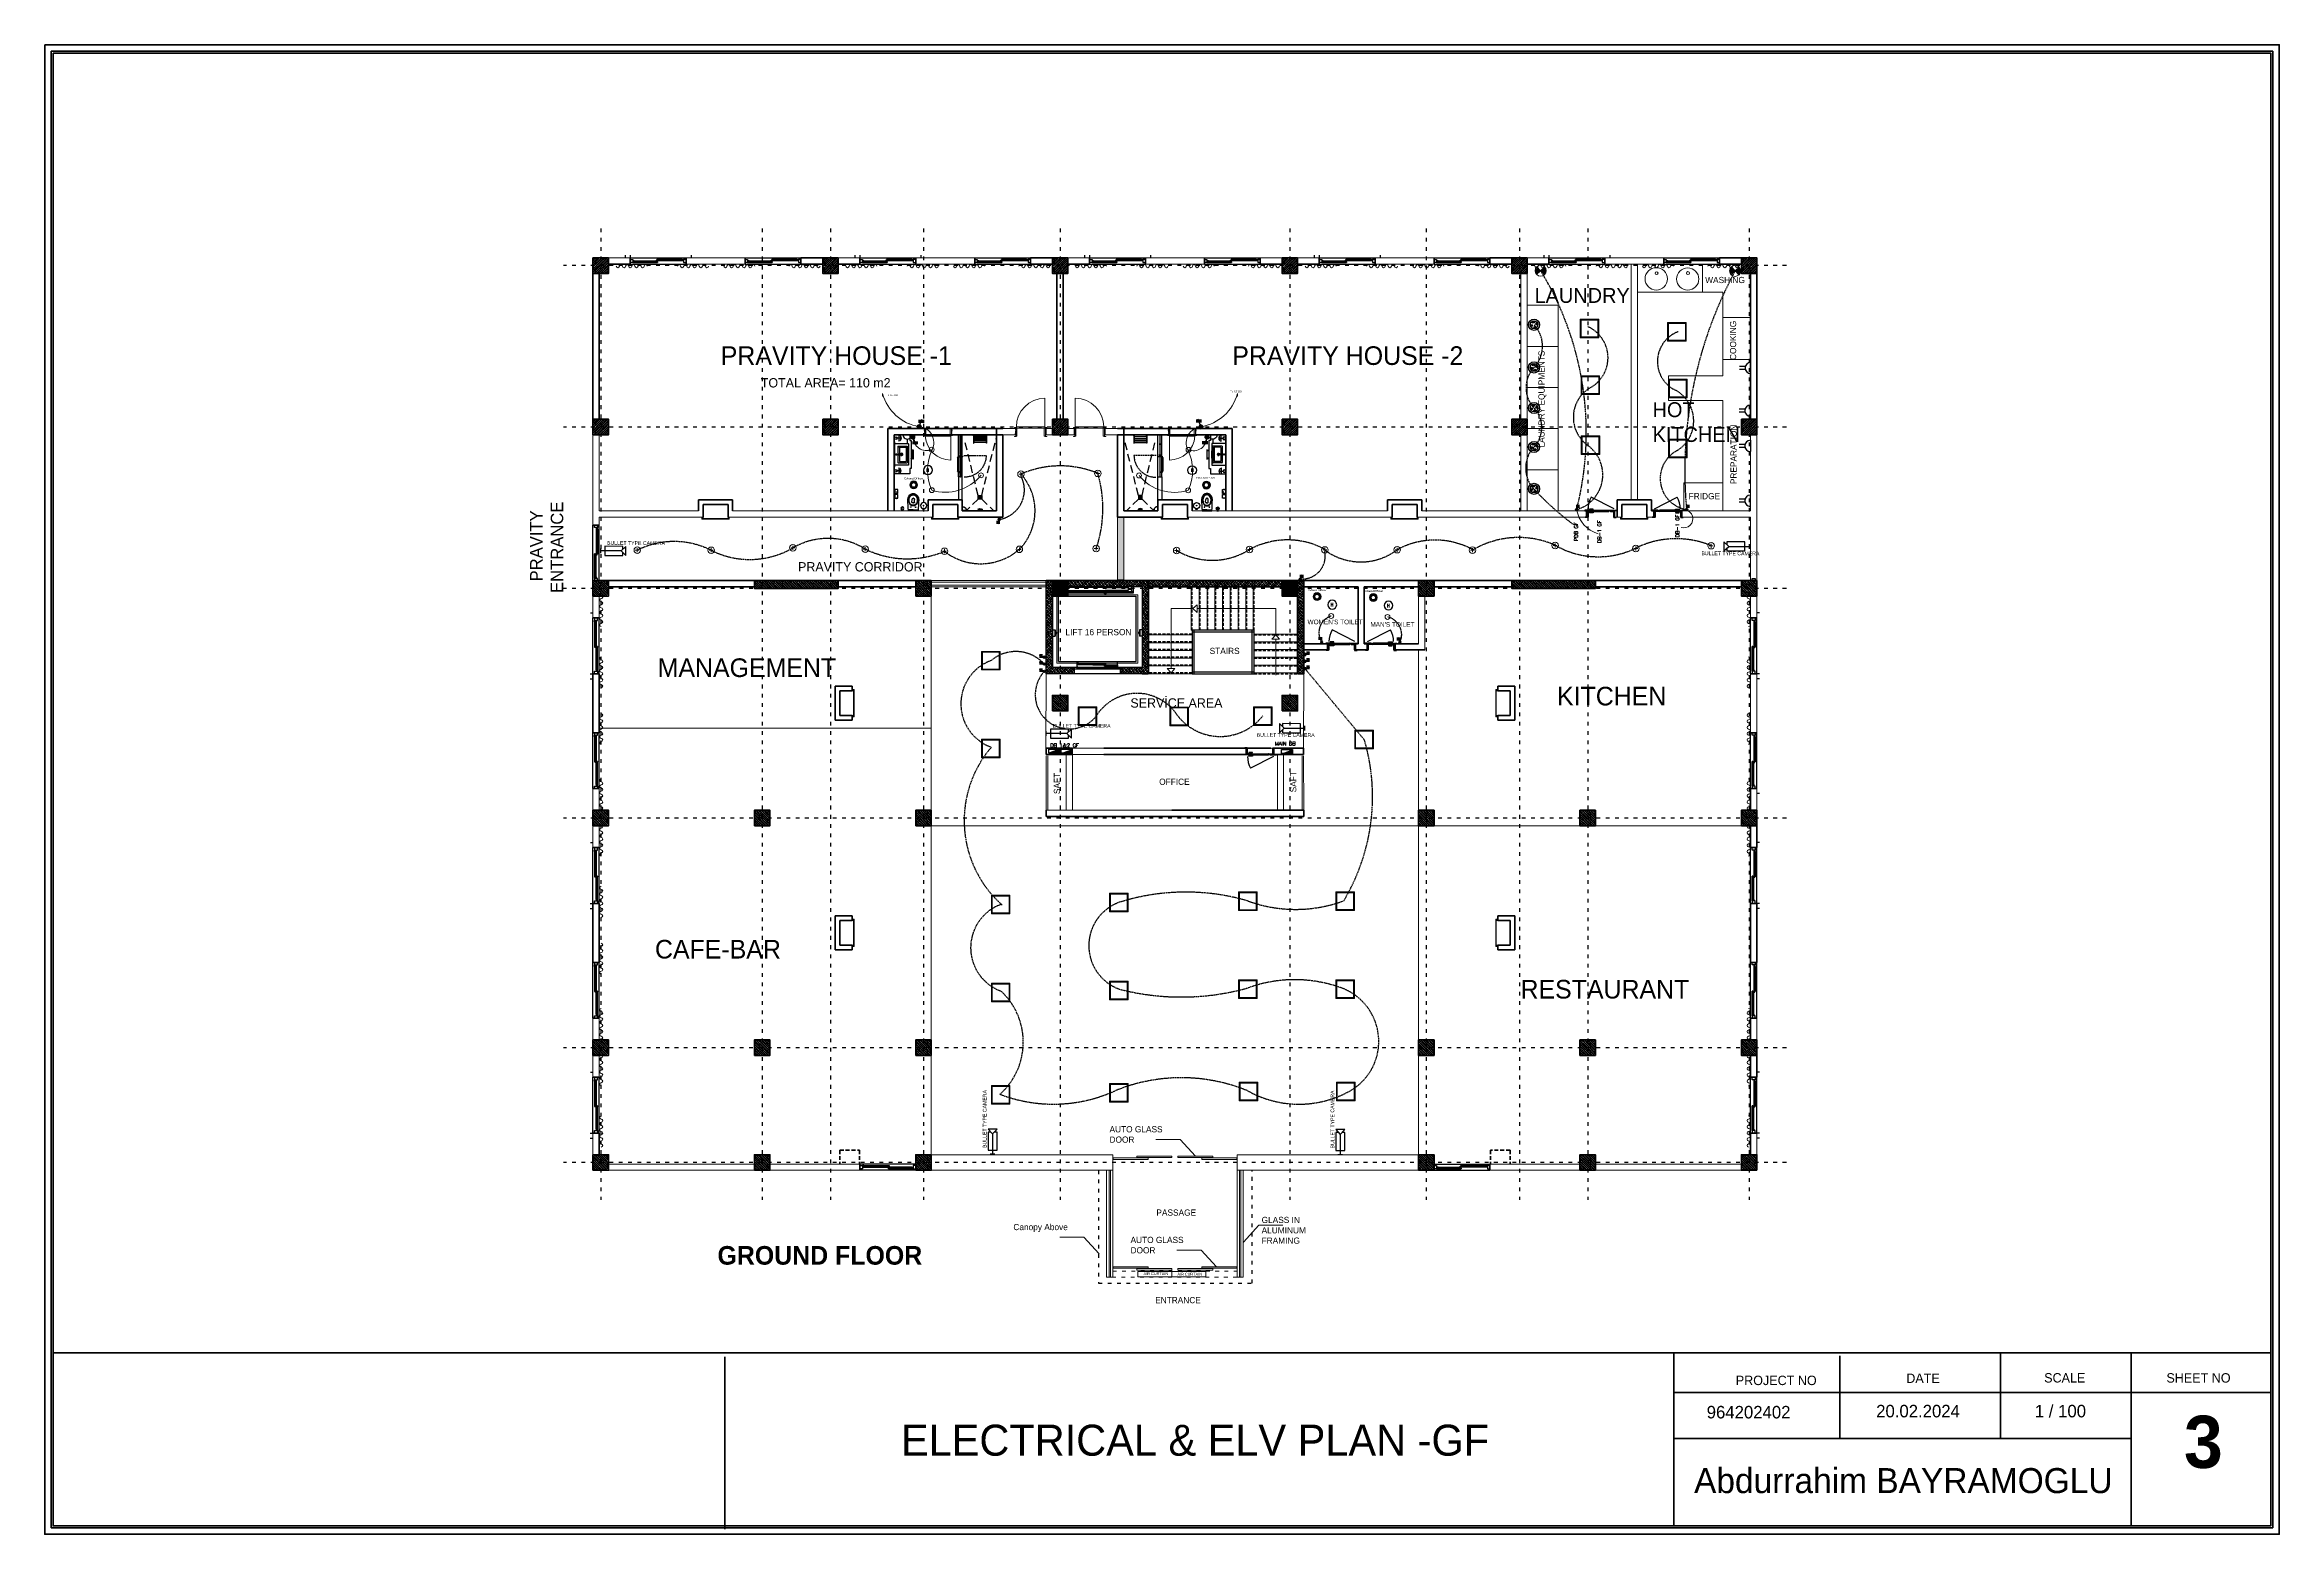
# Model space of a CAD drawing. Header units: millimetres. Extents: x -3207095 to 15275363, y 3702017 to 4798027.
# Drawn here: x 675378 to 682578, y 4468302 to 4473102 of the extents above; entities that cross this region are included whole.
import ezdxf

# ---------------------------------------------------------------- set-up
doc = ezdxf.new("R2010")
doc.units = ezdxf.units.MM
for name, pattern in [('ACAD_ISO03W100', [30, 12, -18]), ('CENTER2', [1.125, 0.75, -0.125, 0.125, -0.125]), ('DASHED', [19.05, 12.7, -6.35]), ('DUZ', [500, 500]), ('HIDDEN', [0.375, 0.25, -0.125]), ('HIDDEN2', [0.1875, 0.125, -0.0625])]:
    doc.linetypes.add(name, pattern=pattern)
doc.layers.get('0').update_dxf_attribs({"color": 1, "linetype": 'DUZ'})
for name, color, linetype in [('0 MC MAHAL', 94, 'Continuous'), ('3K', 4, 'Continuous'), ('a-door', 2, 'Continuous'), ('a-izdus', 2, 'HIDDEN'), ('a_aydinlatma', 5, 'Continuous'), ('a_cam', 161, 'Continuous'), ('a_gorunus', 233, 'Continuous'), ('a_mobilya', 1, 'Continuous'), ('a_mobilya_tarama', 253, 'Continuous'), ('a_seramik', 241, 'Continuous'), ('a_seramik_tarama', 85, 'Continuous'), ('a_vitrifiye', 195, 'Continuous'), ('AGAC', 116, 'Continuous'), ('DR-WASTE PIPE', 5, 'CENTER2'), ('EL-L-LS', 181, 'Continuous'), ('ELECFIX', 5, 'Continuous'), ('FC', 251, 'Continuous'), ('GOLGE', 8, 'HIDDEN'), ('GÖLGE', 8, 'DASHED'), ('KAPIACI1', 252, 'Continuous'), ('KOLTAR_F', 145, 'Continuous'), ('LOGO', 7, 'Continuous'), ('MH-EL-CCTV', 33, 'Continuous'), ('MH-TXT', 2, 'Continuous'), ('OLCU', 1, 'Continuous'), ('PEN', 161, 'Continuous'), ('Power_Legend$0$SMC-EL-DB', 170, 'Continuous'), ('SMC-EL-FA', 33, 'Continuous'), ('SMC-EL-FA-TXT', 123, 'Continuous'), ('SMC-EL-L-LP', 22, 'Continuous'), ('SMC-EL-P', 160, 'Continuous'), ('SMC-TXT', 123, 'Continuous'), ('söve', 26, 'DUZ'), ('TR', 8, 'Continuous')]:
    doc.layers.add(name, color=color, linetype=linetype)
for name, color, linetype, lineweight in [('A-ANNO-PATT-4', 173, 'Continuous', 5), ('Area', 41, 'Continuous', 25), ('C LIGHT', 202, 'Continuous', 9), ('cam', 143, 'Continuous', 20), ('DUV', 220, 'Continuous', 50), ('DUVAR', 7, 'Continuous', 35), ('EL-L-WIR', 124, 'Continuous', 30), ('FE_PERDE', 205, 'Continuous', 15), ('gor25', 142, 'Continuous', 25), ('iç duvar', 7, 'Continuous', 50), ('KAPEN', 151, 'Continuous', 9), ('KOLON_F', 3, 'Continuous', 35), ('sabt_tef', 181, 'Continuous', 30), ('YAZI', 7, 'Continuous', 15)]:
    doc.layers.add(name, color=color, linetype=linetype, lineweight=lineweight)
doc.styles.add('ROMANS', font='romans.shx')
doc.styles.add('smc-1', font='simplex.shx')
doc.styles.add('SMC-2', font='GOTHIC.TTF', dxfattribs={"width": 0.9})
pattern_1 = [(45, (18041.583, -32517.3164), (-4.4901280605, 4.4901280605), []), (45, (18046.0734, -32517.3164), (-4.4901280605, 4.4901280605), [3.175, -1.5875])]
pattern_2 = [(135, (5181557.5296, 3810001.6723), (-4.4901280605, -4.4901280605), []), (135, (5181557.5296, 3810006.1625), (-4.4901280605, -4.4901280605), [3.175, -1.5875])]
pattern_3 = [(135, (5182297.5296, 3810001.6723), (-4.4901280605, -4.4901280605), []), (135, (5182297.5296, 3810006.1625), (-4.4901280605, -4.4901280605), [3.175, -1.5875])]
pattern_4 = [(360, (472150.586, 4671835.662), (8e-16, 1.5875), [])]

msp = doc.modelspace()

# ---------------------------------------------------------------- texts
at = {"attachment_point": 1}
for s, width, gutter_width, insert, char_height in [('{\\fCentury Gothic|b0|i0|c0|p34;\\C7;WASHING}', 353.834, 12.5, (680728.7, 4472354), 20), ('{\\fCentury Gothic|b0|i0|c162|p34;\\C7;LAUNDRY}', 428.197, 10, (680178.8, 4472318.2), 48), ('{\\fCentury Gothic|b0|i0|c162|p34;\\C7;PRAVITY HOUSE -1}', 710.496, 12.5, (677556.7, 4472130.3), 60), ('{\\fCentury Gothic|b0|i0|c162|p34;\\C7;PRAVITY HOUSE -2}', 710.496, 12.5, (679204.9, 4472130.3), 60), ('{\\fCentury Gothic|b0|i0|c162|p34;\\C7; TOTAL AREA= 110 m2}', 458.896, 12.5, (677674.7, 4472027.7), 30), ('{\\fCentury Gothic|b0|i0|c0|p34;\\C7;To GF DB}', 91.779, 2.5, (678090, 4471975.9), 6), ('{\\fCentury Gothic|b0|i0|c0|p34;\\C7;To GF DB}', 91.779, 2.5, (679198.1, 4471987.4), 6), ('{\\fCentury Gothic|b0|i0|c0|p34;\\C7;HOT \\PKITCHEN}', 428.197, 10, (680559, 4471950.1), 48), ('{\\fCentury Gothic|b0|i0|c0|p34;\\C7;Exhaust Diffuser }', 91.779, 2.5, (678149.1, 4471707.8), 6), ('{\\fCentury Gothic|b0|i0|c0|p34;\\C7;Exhaust Diffuser }', 91.779, 2.5, (679088.7, 4471709.4), 6), ('{\\fCentury Gothic|b0|i0|c0|p34;\\C7;FRIDGE }', 353.834, 12.5, (680675.5, 4471657.5), 20), ('{\\fCentury Gothic|b0|i0|c162|p34;\\C7;PRAVITY CORRIDOR}', 451.735, 12.5, (677805.8, 4471434.8), 30), ('{\\fCentury Gothic|b0|i0|c0|p34;\\C7;Exhaust Diffuser }', 91.779, 2.5, (679448.8, 4471347.8), 6), ('{\\fCentury Gothic|b0|i0|c0|p34;\\C7;Exhaust Diffuser }', 91.779, 2.5, (679630.1, 4471344.9), 6), ('{\\fCentury Gothic|b0|i0|c162|p34;\\C7;LIFT 16 PERSON}', 238.594, 12.5, (678667.4, 4471219.4), 20), ("{\\fCentury Gothic|b0|i0|c162|p34;\\C7;WOMEN'S TOILET}", 178.946, 9.38, (679447.4, 4471249.6), 15), ("{\\fCentury Gothic|b0|i0|c162|p34;\\C7;MAN'S TOILET}", 175.945, 12.5, (679649.9, 4471241.5), 15), ('{\\fCentury Gothic|b0|i0|c162|p34;\\C7;STAIRS}', 98.485, 12.5, (679132, 4471158.8), 20), ('{\\fCentury Gothic|b0|i0|c162|p34;\\C7;MANAGEMENT}', 668.394, 12.5, (677353.5, 4471124.7), 60), ('{\\fCentury Gothic|b0|i0|c162|p34;\\C7; SERVİCE AREA}', 333.719, 12.5, (678865.5, 4470996.1), 30), ('{\\fCentury Gothic|b0|i0|c0|p34;\\C7;KITCHEN}', 402.796, 12.5, (680251.3, 4471033.1), 60), ('{\\fCentury Gothic|b0|i0|c0|p34;\\C7;OFFICE}', 238.594, 12.5, (678969.4, 4470737.2), 20), ('{\\fCentury Gothic|b0|i0|c162|p34;\\C7;CAFE-BAR}', 402.796, 12.5, (677344.8, 4470217.6), 60), ('{\\fCentury Gothic|b0|i0|c162|p34;\\C7;RESTAURANT}', 402.796, 12.5, (680133.5, 4470088.7), 60), ('{\\fCentury Gothic|b0|i0|c0|p34;\\C7;AUTO GLASS DOOR}', 175.945, 12.5, (678809.4, 4469617.4), 20), ('{\\fCentury Gothic|b0|i0|c0|p34;\\C7;PASSAGE}', 175.945, 12.5, (678960.4, 4469348.9), 20), ('{\\fCentury Gothic|b0|i0|c0|p34;\\C7;Canopy Above}', 175.945, 12.5, (678499.6, 4469302.3), 20), ('{\\fCentury Gothic|b0|i0|c0|p34;\\C7;AUTO GLASS DOOR}', 175.945, 12.5, (678877.1, 4469260.8), 20), ('{\\fCentury Gothic|b0|i0|c0|p34;\\C7;GLASS IN\\PALUMINUM FRAMING}', 175.945, 12.5, (679299.4, 4469325.2), 20), ('{\\fCentury Gothic|b1|i0|c0|p34;\\C7;GROUND FLOOR}', 710.496, 12.5, (677546.2, 4469231.1), 60), ('{\\fCentury Gothic|b0|i0|c0|p34;\\C7;AIR CURTAIN }', 79.175, 5.62, (678918.9, 4469146.5), 9), ('{\\fCentury Gothic|b0|i0|c0|p34;\\C7;AIR CURTAIN }', 79.175, 5.62, (679028.1, 4469144.9), 9), ('{\\fCentury Gothic|b0|i0|c0|p34;\\C7;ENTRANCE }', 175.945, 12.5, (678956.4, 4469066.8), 20)]:
    msp.add_mtext_dynamic_manual_height_columns(s, width=width, gutter_width=gutter_width, heights=[0], dxfattribs=dict(at, insert=insert, char_height=char_height))
at = {"attachment_point": 1, "rotation": 90}
for s, width, insert, char_height in [('{\\fCentury Gothic|b0|i0|c0|p34;\\C7;COOKING}', 353.834, (680808.4, 4472086.2), 20), ('{\\fCentury Gothic|b0|i0|c0|p34;\\C7;LAUNDRY EQUIPMENTS}', 353.834, (680191.3, 4471804.3), 20), ('{\\fCentury Gothic|b0|i0|c0|p34;\\C7;PREPARATION}', 353.834, (680810.1, 4471686.3), 20), ('{\\fCentury Gothic|b0|i0|c162|p34;\\C7; \\H0.66667x; PRAVITY ENTRANCE}', 320.594, (676942.4, 4471335.6), 60), ('{\\fCentury Gothic|b0|i0|c162|p34;\\C7;SAFT}', 80.922, (678629.9, 4470687.4), 20), ('{\\fCentury Gothic|b0|i0|c162|p34;\\C7;SAFT}', 80.922, (679391.2, 4470693.1), 20)]:
    msp.add_mtext_dynamic_manual_height_columns(s, width=width, gutter_width=12.5, heights=[0], dxfattribs=dict(at, insert=insert, char_height=char_height))
at = {"layer": 'LOGO', "attachment_point": 1}
for s, insert, char_height, width in [('{\\fGoudy Old Style|b1|i0|c0|p18;3}', (682271.3, 4468684.4), 168, 566.904), ('{\\fGoudy Old Style|b0|i0|c0|p18;ELECTRICAL & ELV PLAN -GF}', (678137.3, 4468655.5), 100, 2088.885)]:
    msp.add_mtext(s, dxfattribs=dict(at, insert=insert, char_height=char_height, width=width))
at = {"layer": 'MH-TXT', "char_height": 12.096, "attachment_point": 4, "style": 'SMC-2'}
for insert, rotation in [((677190.5, 4471496.5), 359.87231), ((680716.7, 4471463.2), 359.87231), ((678626.2, 4470907.6), 359.87231), ((679283.7, 4470878), 359.87231), ((678407.2, 4469547.3), 90), ((679527.5, 4469545.6), 90)]:
    msp.add_mtext('BULLET TYPE CAMERA', dxfattribs=dict(at, insert=insert, rotation=rotation))
at = {"layer": 'SMC-TXT', "char_height": 12, "width": 170.386, "attachment_point": 1, "rotation": 90, "style": 'smc-1'}
for s, insert in [('PDB GF', (680306.5, 4471502.6, 0)), ('DB-1 GF', (680381.9, 4471495.9, 0)), ('DB-1 GF', (680633, 4471514.7, 0))]:
    msp.add_mtext(s, dxfattribs=dict(at, insert=insert))
at = {"layer": 'SMC-TXT', "char_height": 12, "width": 170.386, "attachment_point": 1, "style": 'smc-1'}
for s, insert in [('DB 1&2 GF', (678618.5, 4470850.5, 0)), ('MAIN DB', (679342.2, 4470856, 0))]:
    msp.add_mtext(s, dxfattribs=dict(at, insert=insert))
at = {"layer": 'YAZI', "attachment_point": 1}
for s, insert, char_height, width in [('{\\fStylus BT|b0|i0|c0|p34;PROJECT NO}', (680827.2, 4468813.3), 30.24, 286.87), ('{\\fStylus BT|b0|i0|c0|p34;DATE}', (681376.6, 4468820.2), 30.24, 215.179), ('{\\fStylus BT|b0|i0|c0|p34;SCALE}', (681820.8, 4468821.6), 30.24, 165.109), ('{\\fStylus BT|b0|i0|c0|p34;SHEET NO}', (682214.7, 4468821.4), 30.24, 302.801), ('{\\fStylus BT|b0|i0|c0|p34;964\\fStylus BT|b0|i0|c162|p34;20\\fStylus BT|b0|i0|c0|p34;2402}', (680733.5, 4468716), 40.32, 345.859), ('{\\fStylus BT|b0|i0|c0|p34;20.02.2024}', (681279.5, 4468719.4), 40.32, 366.901), ('{\\fStylus BT|b0|i0|c0|p34;1 / \\fStylus BT|b0|i0|c162|p34;1\\fStylus BT|b0|i0|c0|p34;00}', (681790.8, 4468719.4), 40.32, 316.179), ('{\\fStylus BT|b0|i0|c0|p34;Abdurrahim BAYRAMOGLU}', (680692.7, 4468515.6), 80.64, 1568.779)]:
    msp.add_mtext(s, dxfattribs=dict(at, insert=insert, char_height=char_height, width=width))

# ---------------------------------------------------------------- blocks, each defined once
blk = doc.blocks.new('A$Cfe24bc4e')
at = {"layer": 'OLCU', "color": 40, "linetype": 'Continuous', "lineweight": 5, "true_color": 0xf8d731}
for p, q in [((0, 0), (0, 60)), ((0, 60), (60, 60)), ((0, 57), (60, 57)), ((60, 3), (0, 3)), ((60, 0), (0, 0)), ((3, 0), (3, 60)), ((57, 60), (57, 0)), ((60, 60), (60, 0))]:
    blk.add_line(p, q, dxfattribs=at)
blk = doc.blocks.new('CL4')
at = {"layer": 'C LIGHT', "color": 3}
for p, q in [((-3.2, 0), (3.2, 0)), ((0, 3.2), (0, -3.2))]:
    blk.add_line(p, q, dxfattribs=at)
at = {"layer": 'C LIGHT'}
blk.add_circle((0, 0), 5.25, dxfattribs=at)
blk = doc.blocks.new('LS-1WAY-4G')
at = {"layer": 'EL-L-LS'}
blk.add_hatch(color=181, dxfattribs=at).paths.add_polyline_path([(0.09, 0.09, 1), (-0.09, 0.09, 1)])
at = {"layer": 'EL-L-LS', "color": 181}
for p, q in [((-0.04, 0.4), (0.22, 0.4)), ((-0.04, 0.35), (0.22, 0.35)), ((-0.04, 0.31), (0.22, 0.31)), ((-0.04, 0.26), (0.22, 0.26)), ((0.03, 0.18), (0.13, 0.45))]:
    blk.add_line(p, q, dxfattribs=at)
blk.add_circle((0, 0.09), 0.0917, dxfattribs=at)
blk = doc.blocks.new('CCTV-CAMERA')
for p, q in [((0, -0.104), (0, 0.104)), ((0.183, 0), (0, 0)), ((0.903, 0), (0.183, 0)), ((1.115, 0.2), (0.903, 0)), ((0.903, 0), (1.115, -0.2)), ((1.115, -0.2), (1.115, 0.2))]:
    blk.add_line(p, q)
blk.add_lwpolyline([(0.983, 0.076), (0.983, 0.2), (0.183, 0.2), (0.183, -0.2), (0.983, -0.2), (0.983, -0.076)])
blk = doc.blocks.new('GEN_BLOCK00601')
at = {"linetype": 'Continuous', "ltscale": 50}
for centre, start, end in [((50, 50), 0, 180), ((150, 50), 180, 0), ((250, 50), 0, 180), ((350, 50), 180, 0), ((450, 50), 0, 180), ((550, 50), 180, 0), ((650, 50), 0, 180), ((750, 50), 180, 0), ((850, 50), 0, 180), ((950, 50), 180, 0)]:
    blk.add_arc(centre, 50, start, end, dxfattribs=at)
for tag in ['FLOOR', 'Sfb']:
    blk.add_attdef(tag, (0, 0), '', height=1)
blk = doc.blocks.new('K210')
for p, q in [((0.04, 0.985), (0.04, 0.032)), ((0.04, 0.032), (0.047, 0.032)), ((0.047, 0.032), (0.047, 0.022)), ((0.047, 0.022), (0.953, 0.022)), ((0.953, 0.032), (0.96, 0.032)), ((0.953, 0.022), (0.953, 0.032)), ((0.96, 0.032), (0.96, 0.065))]:
    blk.add_line(p, q)
for points in [[(-0.02, 0.03), (-0.02, 0.045), (0.03, 0.045), (0.03, 0.03)], [(0.04, 0.065), (0.96, 0.065)], [(1.02, 0.03), (1.02, 0.045), (0.97, 0.045), (0.97, 0.03)], [(-0.02, -0.23), (-0.02, -0.245), (0.03, -0.245), (0.03, -0.23)], [(0.02, -0.19), (0, -0.19), (0.02, -0.01), (0, -0.01)], [(1.02, -0.23), (1.02, -0.245), (0.97, -0.245), (0.97, -0.23)], [(0.98, -0.19), (1, -0.19), (0.98, -0.01), (1, -0.01)]]:
    blk.add_lwpolyline(points)
for points in [[(0.02, 0.03), (0.045, 0.03), (0.045, 0.02), (0.06, 0.02), (0.06, -0.23), (0.02, -0.23)], [(0.98, 0.03), (0.955, 0.03), (0.955, 0.02), (0.94, 0.02), (0.94, -0.23), (0.98, -0.23)]]:
    blk.add_lwpolyline(points, close=True)
blk.add_arc((0.04, 0.065), 0.92, 0, 90)
blk = doc.blocks.new('new block')
at = {"layer": 'KAPEN'}
for p, q in [((105202.053, 48261.86), (105202.02, 48261.86)), ((105202.053, 48261.853), (105202.053, 48261.86)), ((105202.063, 48261.853), (105202.053, 48261.853)), ((105202.063, 48261.047), (105202.063, 48261.853)), ((105201.25, 48261.04), (105202.053, 48261.04)), ((105202.053, 48261.047), (105202.063, 48261.047)), ((105202.053, 48261.04), (105202.053, 48261.047))]:
    blk.add_line(p, q, dxfattribs=at)
for points in [[(105202.02, 48261.04), (105202.02, 48261.86)], [(105202.055, 48261.92), (105202.04, 48261.92), (105202.04, 48261.87), (105202.055, 48261.87)], [(105202.225, 48261.88), (105202.225, 48261.9), (105202.095, 48261.88), (105202.095, 48261.9)], [(105202.265, 48261.92), (105202.28, 48261.92), (105202.28, 48261.87), (105202.265, 48261.87)], [(105202.055, 48260.98), (105202.04, 48260.98), (105202.04, 48261.03), (105202.055, 48261.03)], [(105202.225, 48261.02), (105202.225, 48261), (105202.095, 48261.02), (105202.095, 48261)], [(105202.265, 48260.98), (105202.28, 48260.98), (105202.28, 48261.03), (105202.265, 48261.03)]]:
    blk.add_lwpolyline(points, dxfattribs=at)
for points in [[(105202.055, 48261.88), (105202.055, 48261.855), (105202.065, 48261.855), (105202.065, 48261.84), (105202.265, 48261.84), (105202.265, 48261.88)], [(105202.055, 48261.02), (105202.055, 48261.045), (105202.065, 48261.045), (105202.065, 48261.06), (105202.265, 48261.06), (105202.265, 48261.02)]]:
    blk.add_lwpolyline(points, close=True, dxfattribs=at)
blk.add_arc((105202.071, 48261.04), 0.822, 93.60232, 180, dxfattribs=at)
blk = doc.blocks.new('urejjnjf')
at = {"layer": 'sabt_tef'}
for p, q in [((104450.066, 49042.304), (104449.756, 49042.304)), ((104449.911, 49042.284), (104449.756, 49042.284)), ((104449.911, 49042.276), (104449.756, 49042.276)), ((104449.846, 49042.184), (104449.822, 49042.184)), ((104449.834, 49042.195), (104449.834, 49042.184)), ((104449.834, 49042.173), (104449.834, 49042.184)), ((104449.911, 49042.284), (104450.066, 49042.284)), ((104449.911, 49042.276), (104450.066, 49042.276)), ((104449.976, 49042.184), (104450.001, 49042.184)), ((104449.989, 49042.195), (104449.989, 49042.184)), ((104449.989, 49042.173), (104449.989, 49042.184)), ((104449.87, 49042.02), (104449.872, 49041.935)), ((104449.911, 49042.051), (104449.9, 49042.051)), ((104449.911, 49041.901), (104449.907, 49041.901)), ((104449.907, 49041.901), (104449.911, 49041.901)), ((104449.911, 49042.051), (104449.923, 49042.051)), ((104449.915, 49041.901), (104449.911, 49041.901)), ((104449.911, 49041.901), (104449.915, 49041.901)), ((104449.953, 49042.02), (104449.95, 49041.935))]:
    blk.add_line(p, q, dxfattribs=at)
for centre, major_axis, start_param, end_param in [((104454.736, 49041.852), (3.536, 3.536), 2.265542, 2.338186), ((104449.911, 49042.014), (0.0919, 0.0919), 0.785398, 1.997007), ((104449.9, 49042.015), (-0.0778, 0.0778), -0.884575, 0.555132), ((104449.834, 49042.184), (-0.0053, 0.0053), 3.926991, 7.068583), ((104449.834, 49042.184), (0.0053, 0.0053), 2.356194, 5.497787), ((104449.911, 49042.014), (-0.0919, 0.0919), 4.286178, 5.497787), ((104449.922, 49042.015), (0.0778, 0.0778), 5.728053, 7.16776), ((104449.989, 49042.184), (-0.0053, 0.0053), 3.926991, 7.068583), ((104449.989, 49042.184), (0.0053, 0.0053), 2.356194, 5.497787), ((104445.087, 49041.852), (-3.536, 3.536), 3.944999, 4.017643), ((104449.926, 49041.931), (-0.134, 0.134), 0.731068, 1.971798), ((104450.07, 49041.955), (0.212, 0.212), 1.997007, 2.51551), ((104449.926, 49041.931), (0.109, 0.109), 2.51551, 3.542594), ((104450.07, 49041.955), (0.205, 0.205), 2.057267, 2.51551), ((104449.926, 49041.931), (-0.102, 0.102), 0.944713, 1.971798), ((104449.911, 49041.894), (0.106, 0.106), 3.542594, 3.926991), ((104449.911, 49041.894), (0.0806, 0.0806), 3.542594, 3.926991), ((104449.9, 49042.021), (0.0212, 0.0212), 0.785398, 2.385987), ((104449.907, 49041.936), (-0.0247, 0.0247), 0.815191, 2.356194), ((104449.911, 49041.894), (0.0735, 0.0735), 3.542594, 3.926991), ((104449.911, 49041.894), (-0.0735, 0.0735), 2.356194, 2.740591), ((104449.911, 49041.894), (-0.0806, 0.0806), 2.356194, 2.740591), ((104449.911, 49041.894), (-0.106, 0.106), 2.356194, 2.740591), ((104449.915, 49041.936), (0.0247, 0.0247), 3.926991, 5.467994), ((104449.923, 49042.021), (-0.0212, 0.0212), 3.897198, 5.497787), ((104449.896, 49041.931), (-0.102, 0.102), 2.740591, 3.767676), ((104449.896, 49041.931), (-0.109, 0.109), 2.740591, 3.767676), ((104449.896, 49041.931), (0.134, 0.134), 4.311388, 5.552117), ((104449.752, 49041.955), (0.205, 0.205), 5.338472, 5.796715), ((104449.752, 49041.955), (0.212, 0.212), 5.338472, 5.856974)]:
    blk.add_ellipse(centre, major_axis=major_axis, ratio=1, start_param=start_param, end_param=end_param, dxfattribs=at)
blk = doc.blocks.new('LIGHT3')
at = {"layer": 'SMC-EL-L-LP'}
blk.add_line((0, 0), (0, 0.23), dxfattribs=at)
for radius in [0.0975, 0.0825]:
    blk.add_circle((0, 0.33), radius, dxfattribs=at)
blk.add_arc((0, 0.2), 0.2, 231.5853, 308.8029, dxfattribs=at)
blk = doc.blocks.new('CL1')
at = {"layer": 'C LIGHT'}
blk.add_circle((0, 0), 5.25, dxfattribs=at)
blk = doc.blocks.new('LS-1WAY-3G')
at = {"layer": 'SMC-EL-L-LP'}
blk.add_hatch(color=181, dxfattribs=at).paths.add_polyline_path([(0.09, 0.09, 1), (-0.09, 0.09, 1)])
at = {"layer": 'SMC-EL-L-LP', "color": 181}
for p, q in [((-0.03, 0.4), (0.23, 0.4)), ((-0.03, 0.35), (0.23, 0.35)), ((-0.03, 0.31), (0.23, 0.31)), ((0.03, 0.18), (0.13, 0.45))]:
    blk.add_line(p, q, dxfattribs=at)
blk.add_circle((0, 0.09), 0.0917, dxfattribs=at)
blk = doc.blocks.new('HD')
at = {"color": 22}
blk.add_circle((0, 0), 0.25, dxfattribs=at)
at = {"layer": 'SMC-EL-FA-TXT', "color": 123, "style": 'ROMANS', "width": 0.75}
blk.add_text('H', height=0.197, dxfattribs=at).set_placement((-0.07, -0.1, 0))
blk = doc.blocks.new('S13A')
for p, q in [((-0.178, 0), (0.178, 0)), ((0, 0.18), (0, 0.358))]:
    blk.add_line(p, q)
blk.add_arc((0, 0.002), 0.178, 359.40228, 180.59772)
blk = doc.blocks.new('IP')
at = {"layer": 'ELECFIX'}
for points in [[(-340, 0, 1), (-263.32, 0, 1)], [(-238.34, 101.66, 1), (-161.66, 101.66, 1)], [(-136.68, 0, 1), (-60, 0, 1)], [(-161.66, -101.66, 1), (-238.34, -101.66, 1)]]:
    blk.add_hatch(color=256, dxfattribs=at).paths.add_polyline_path(points)
for centre, radius in [((-200, 0), 200), ((-301.66, 0), 38.34), ((-200, 101.66), 38.34), ((-98.34, 0), 38.34), ((-200, -101.66), 38.34)]:
    blk.add_circle(centre, radius, dxfattribs=at)
at = {"layer": 'ELECFIX', "color": 8}
blk.add_circle((-200, 0), 140, dxfattribs=at)
blk = doc.blocks.new('EFC 18INCH')
at = {"layer": 'SMC-EL-L-LP', "lineweight": 0}
for p, q in [((11483.9, -16851), (11480.7, -16856.2)), ((11483.6, -16859.3), (11480.7, -16856.2)), ((11492, -16859.6), (11483.4, -16867.7)), ((11492, -16859.6), (11483.9, -16851)), ((11492, -16859.6), (11500.6, -16851.5)), ((11492, -16859.6), (11500, -16868.2)), ((11500, -16868.2), (11503.3, -16863)), ((11500.3, -16859.8), (11503.3, -16863))]:
    blk.add_line(p, q, dxfattribs=at)
blk.add_circle((11492, -16859.6), 11.8, dxfattribs=at)
for points in [[(11481.3, -16858.8), (11480.7, -16856.2), (11480.2, -16859.9)], [(11482, -16861.9), (11481.3, -16858.8), (11480.7, -16863.2), (11480.2, -16859.9)], [(11483.6, -16859.3), (11483.9, -16851), (11480.7, -16856.2)], [(11482.3, -16853.6), (11482, -16853.3), (11480.7, -16856.2)], [(11483.4, -16867.7), (11483.6, -16859.3), (11480.7, -16856.2)], [(11482, -16861.9), (11480.7, -16863.2), (11483.4, -16867.7)], [(11481.2, -16863.9), (11480.7, -16863.2), (11481, -16864)], [(11481.7, -16864.8), (11481.2, -16863.9), (11481.5, -16865), (11481, -16864)], [(11482.7, -16866.5), (11481.7, -16864.8), (11482.5, -16866.6), (11481.5, -16865)], [(11482.3, -16853.6), (11483.9, -16851), (11482, -16853.3)], [(11483.4, -16867.7), (11482.7, -16866.5), (11482.5, -16866.6)], [(11492, -16859.6), (11483.9, -16851), (11483.4, -16867.7)], [(11492, -16859.6), (11500, -16868.2), (11500.6, -16851.5)], [(11500.3, -16859.8), (11500, -16868.2), (11503.3, -16863)], [(11501.6, -16865.6), (11500, -16868.2), (11501.9, -16865.9)], [(11500.6, -16851.5), (11500.3, -16859.8), (11503.3, -16863)], [(11500.6, -16851.5), (11501.3, -16852.7), (11501.4, -16852.5)], [(11501.9, -16857.3), (11503.2, -16856), (11500.6, -16851.5)], [(11501.3, -16852.7), (11502.2, -16854.4), (11501.4, -16852.5), (11502.4, -16854.2)], [(11501.6, -16865.6), (11501.9, -16865.9), (11503.3, -16863)], [(11501.9, -16857.3), (11502.6, -16860.3), (11503.2, -16856), (11503.8, -16859.3)], [(11502.2, -16854.4), (11502.8, -16855.3), (11502.4, -16854.2), (11502.9, -16855.1)], [(11502.6, -16860.3), (11503.3, -16863), (11503.8, -16859.3)], [(11502.8, -16855.3), (11503.2, -16856), (11502.9, -16855.1)]]:
    blk.add_solid(points, dxfattribs=at)
blk = doc.blocks.new('S13Aduplex')
for p, q in [((-0.168, 0.049), (-0.35, 0.049)), ((0, 0.175), (0, -0.175)), ((-0.168, -0.049), (-0.35, -0.049))]:
    blk.add_line(p, q)
blk.add_arc((0, 0), 0.175, 90, 270)

# ---------------------------------------------------------------- hatches: boundary and pattern name
h = msp.add_hatch(color=33)
h.dxf.hatch_style = 1
h.paths.add_polyline_path([(678835.1, 4471580.2), (678855.1, 4471580.2), (678855.1, 4471378.2), (678835.1, 4471378.2)])
h = msp.add_hatch()
h.set_pattern_fill('ANSI33', color=252, scale=30, angle=90)
h.set_pattern_definition([(135, (5198241.22, 3724582.57), (-5.303300859, -5.303300859), []), (135, (5198241.22, 3724587.873), (-5.303300859, -5.303300859), [3.75, -1.875])])
h.paths.add_polyline_path([(678695.1, 4471095.2), (678695.1, 4471075.2), (678605.1, 4471075.2), (678605.1, 4471375.2), (678935.1, 4471375.2), (678935.1, 4471075.2), (678845.1, 4471075.2), (678845.1, 4471095.2), (678915.1, 4471095.2), (678915.1, 4471355.2), (678625.1, 4471355.2), (678625.1, 4471095.2)])
h = msp.add_hatch()
h.set_pattern_fill('ANSI33', color=252, scale=30, angle=90)
h.set_pattern_definition([(135, (5199503.344, 3724582.57), (-5.303300859, -5.303300859), []), (135, (5199503.344, 3724587.873), (-5.303300859, -5.303300859), [3.75, -1.875])])
h.paths.add_polyline_path([(678935.1, 4471355.2), (678935.1, 4471375.2), (679435.1, 4471375.2), (679435.1, 4471075.2), (679415.1, 4471075.2), (679415.1, 4471355.2)])
at = {"layer": 'a-izdus', "linetype": 'Continuous', "lineweight": 5}
h = msp.add_hatch(dxfattribs=at)
h.set_pattern_fill('ANGLE', color=5)
h.set_pattern_definition([(0, (0, 0), (0, 6.985), [5.08, -1.905]), (90, (0, 0), (-6.985, 4e-16), [5.08, -1.905])])
h.paths.add_polyline_path([(678078.4, 4471978.3), (678078.4, 4471969.8), (678080.9, 4471969.8, -0.015165)])
h = msp.add_hatch(dxfattribs=at)
h.set_pattern_fill('ANGLE', color=5)
h.set_pattern_definition([(0, (1132.382, -0.512), (0, 6.985), [5.08, -1.905]), (90, (1132.382, -0.512), (-6.985, 4e-16), [5.08, -1.905])])
h.paths.add_polyline_path([(679221.4, 4471977.7), (679221.4, 4471969.3), (679218.9, 4471969.3, 0.015165)])
at = {"layer": 'KOLTAR_F'}
h = msp.add_hatch(dxfattribs=at)
h.set_pattern_fill('ANSI33', color=256, style=0)
h.set_pattern_definition([(45, (16561.583, -31997.3164), (-4.4901280605, 4.4901280605), []), (45, (16566.0734, -31997.3164), (-4.4901280605, 4.4901280605), [3.175, -1.5875])])
h.paths.add_polyline_path([(677145.1, 4472415.2), (677195.1, 4472415.2), (677195.1, 4472365.2), (677145.1, 4472365.2)])
h = msp.add_hatch(dxfattribs=at)
h.set_pattern_fill('ANSI33', color=256, style=0)
h.set_pattern_definition([(45, (17301.583, -31997.3164), (-4.4901280605, 4.4901280605), []), (45, (17306.0734, -31997.3164), (-4.4901280605, 4.4901280605), [3.175, -1.5875])])
h.paths.add_polyline_path([(677885.1, 4472415.2), (677935.1, 4472415.2), (677935.1, 4472365.2), (677885.1, 4472365.2)])
h = msp.add_hatch(dxfattribs=at)
h.set_pattern_fill('ANSI33', color=256, style=0)
h.set_pattern_definition([(45, (18041.583, -31997.3164), (-4.4901280605, 4.4901280605), []), (45, (18046.0734, -31997.3164), (-4.4901280605, 4.4901280605), [3.175, -1.5875])])
h.paths.add_polyline_path([(678625.1, 4472415.2), (678675.1, 4472415.2), (678675.1, 4472365.2), (678625.1, 4472365.2)])
h = msp.add_hatch(dxfattribs=at)
h.set_pattern_fill('ANSI33', color=256, style=0)
h.set_pattern_definition([(45, (18781.583, -31997.3164), (-4.4901280605, 4.4901280605), []), (45, (18786.0734, -31997.3164), (-4.4901280605, 4.4901280605), [3.175, -1.5875])])
h.paths.add_polyline_path([(679365.1, 4472415.2), (679415.1, 4472415.2), (679415.1, 4472365.2), (679365.1, 4472365.2)])
h = msp.add_hatch(dxfattribs=at)
h.set_pattern_fill('ANSI33', color=256, style=0)
h.set_pattern_definition([(45, (19521.583, -31997.3164), (-4.4901280605, 4.4901280605), []), (45, (19526.0734, -31997.3164), (-4.4901280605, 4.4901280605), [3.175, -1.5875])])
h.paths.add_polyline_path([(680105.1, 4472415.2), (680155.1, 4472415.2), (680155.1, 4472365.2), (680105.1, 4472365.2)])
h = msp.add_hatch(dxfattribs=at)
h.set_pattern_fill('ANSI33', color=256, style=0)
h.set_pattern_definition([(45, (20261.583, -31997.3164), (-4.4901280605, 4.4901280605), []), (45, (20266.0734, -31997.3164), (-4.4901280605, 4.4901280605), [3.175, -1.5875])])
h.paths.add_polyline_path([(680845.1, 4472415.2), (680895.1, 4472415.2), (680895.1, 4472365.2), (680845.1, 4472365.2)])
h = msp.add_hatch(dxfattribs=at)
h.set_pattern_fill('ANSI33', color=256, style=0)
h.set_pattern_definition([(45, (16561.583, -32517.3164), (-4.4901280605, 4.4901280605), []), (45, (16566.0734, -32517.3164), (-4.4901280605, 4.4901280605), [3.175, -1.5875])])
h.paths.add_polyline_path([(677145.1, 4471895.2), (677195.1, 4471895.2), (677195.1, 4471845.2), (677145.1, 4471845.2)])
h = msp.add_hatch(dxfattribs=at)
h.set_pattern_fill('ANSI33', color=256, style=0)
h.set_pattern_definition([(45, (17301.583, -32517.3164), (-4.4901280605, 4.4901280605), []), (45, (17306.0734, -32517.3164), (-4.4901280605, 4.4901280605), [3.175, -1.5875])])
h.paths.add_polyline_path([(677885.1, 4471895.2), (677935.1, 4471895.2), (677935.1, 4471845.2), (677885.1, 4471845.2)])
h = msp.add_hatch(dxfattribs=at)
h.set_pattern_fill('ANSI33', color=256, style=0)
h.set_pattern_definition(pattern_1)
h.paths.add_polyline_path([(678625.1, 4471895.2), (678675.1, 4471895.2), (678675.1, 4471845.2), (678625.1, 4471845.2)])
h = msp.add_hatch(dxfattribs=at)
h.set_pattern_fill('ANSI33', color=256, style=0)
h.set_pattern_definition([(45, (18781.583, -32517.3164), (-4.4901280605, 4.4901280605), []), (45, (18786.0734, -32517.3164), (-4.4901280605, 4.4901280605), [3.175, -1.5875])])
h.paths.add_polyline_path([(679365.1, 4471895.2), (679415.1, 4471895.2), (679415.1, 4471845.2), (679365.1, 4471845.2)])
h = msp.add_hatch(dxfattribs=at)
h.set_pattern_fill('ANSI33', color=256, style=0)
h.set_pattern_definition(pattern_1)
h.paths.add_polyline_path([(680155.1, 4471895.2), (680105.1, 4471895.2), (680105.1, 4471845.2), (680155.1, 4471845.2)])
h = msp.add_hatch(dxfattribs=at)
h.set_pattern_fill('ANSI33', color=256, style=0)
h.set_pattern_definition([(45, (20261.583, -32517.3164), (-4.4901280605, 4.4901280605), []), (45, (20266.0734, -32517.3164), (-4.4901280605, 4.4901280605), [3.175, -1.5875])])
h.paths.add_polyline_path([(680845.1, 4471895.2), (680895.1, 4471895.2), (680895.1, 4471845.2), (680845.1, 4471845.2)])
h = msp.add_hatch(dxfattribs=at)
h.set_pattern_fill('ANSI33', color=256, angle=90, style=0)
h.set_pattern_definition([(135, (5181557.5296, 3810741.6723), (-4.4901280605, -4.4901280605), []), (135, (5181557.5296, 3810746.1625), (-4.4901280605, -4.4901280605), [3.175, -1.5875])])
h.paths.add_polyline_path([(677145.1, 4471325.2), (677145.1, 4471375.2), (677195.1, 4471375.2), (677195.1, 4471325.2)])
h = msp.add_hatch(dxfattribs=at)
h.set_pattern_fill('ANSI33', color=256, angle=90, style=0)
h.set_pattern_definition([(135, (5182077.5296, 3810741.6723), (-4.4901280605, -4.4901280605), []), (135, (5182077.5296, 3810746.1625), (-4.4901280605, -4.4901280605), [3.175, -1.5875])])
h.paths.add_polyline_path([(677665.1, 4471375.2), (677935.1, 4471375.2), (677935.1, 4471350.2), (677665.1, 4471350.2)])
h = msp.add_hatch(dxfattribs=at)
h.set_pattern_fill('ANSI33', color=256, angle=90, style=0)
h.set_pattern_definition([(135, (5182597.5296, 3810741.6723), (-4.4901280605, -4.4901280605), []), (135, (5182597.5296, 3810746.1625), (-4.4901280605, -4.4901280605), [3.175, -1.5875])])
h.paths.add_polyline_path([(678185.1, 4471325.2), (678185.1, 4471375.2), (678235.1, 4471375.2), (678235.1, 4471325.2)])
h = msp.add_hatch(dxfattribs=at)
h.set_pattern_fill('ANSI33', color=256, angle=90, style=0)
h.set_pattern_definition([(135, (5182157.5296, 3810741.6723), (-4.4901280605, -4.4901280605), []), (135, (5182157.5296, 3810746.1625), (-4.4901280605, -4.4901280605), [3.175, -1.5875])])
h.paths.add_polyline_path([(678675.1, 4471325.2), (678675.1, 4471375.2), (678625.1, 4471375.2), (678625.1, 4471325.2)])
h = msp.add_hatch(dxfattribs=at)
h.set_pattern_fill('ANSI33', color=256, angle=90, style=0)
h.set_pattern_definition([(135, (5183037.5296, 3810741.6723), (-4.4901280605, -4.4901280605), []), (135, (5183037.5296, 3810746.1625), (-4.4901280605, -4.4901280605), [3.175, -1.5875])])
h.paths.add_polyline_path([(678625.1, 4471325.2), (678625.1, 4471375.2), (678675.1, 4471375.2), (678675.1, 4471325.2)])
h = msp.add_hatch(dxfattribs=at)
h.set_pattern_fill('ANSI33', color=256, angle=90, style=0)
h.set_pattern_definition([(135, (5182897.5296, 3810741.6723), (-4.4901280605, -4.4901280605), []), (135, (5182897.5296, 3810746.1625), (-4.4901280605, -4.4901280605), [3.175, -1.5875])])
h.paths.add_polyline_path([(679415.1, 4471325.2), (679415.1, 4471375.2), (679365.1, 4471375.2), (679365.1, 4471325.2)])
h = msp.add_hatch(dxfattribs=at)
h.set_pattern_fill('ANSI33', color=256, angle=90, style=0)
h.set_pattern_definition([(135, (5183777.5296, 3810741.6723), (-4.4901280605, -4.4901280605), []), (135, (5183777.5296, 3810746.1625), (-4.4901280605, -4.4901280605), [3.175, -1.5875])])
h.paths.add_polyline_path([(679365.1, 4471325.2), (679365.1, 4471375.2), (679415.1, 4471375.2), (679415.1, 4471325.2)])
h = msp.add_hatch(dxfattribs=at)
h.set_pattern_fill('ANSI33', color=256, angle=90, style=0)
h.set_pattern_definition([(135, (5183337.5296, 3810741.6723), (-4.4901280605, -4.4901280605), []), (135, (5183337.5296, 3810746.1625), (-4.4901280605, -4.4901280605), [3.175, -1.5875])])
h.paths.add_polyline_path([(679855.1, 4471325.2), (679855.1, 4471375.2), (679805.1, 4471375.2), (679805.1, 4471325.2)])
h = msp.add_hatch(dxfattribs=at)
h.set_pattern_fill('ANSI33', color=256, angle=90, style=0)
h.set_pattern_definition([(135, (5182817.5296, 3810741.6723), (-4.4901280605, -4.4901280605), []), (135, (5182817.5296, 3810746.1625), (-4.4901280605, -4.4901280605), [3.175, -1.5875])])
h.paths.add_polyline_path([(680375.1, 4471375.2), (680105.1, 4471375.2), (680105.1, 4471350.2), (680375.1, 4471350.2)])
h = msp.add_hatch(dxfattribs=at)
h.set_pattern_fill('ANSI33', color=256, angle=90, style=0)
h.set_pattern_definition([(135, (5182297.5296, 3810741.6723), (-4.4901280605, -4.4901280605), []), (135, (5182297.5296, 3810746.1625), (-4.4901280605, -4.4901280605), [3.175, -1.5875])])
h.paths.add_polyline_path([(680895.1, 4471325.2), (680895.1, 4471375.2), (680845.1, 4471375.2), (680845.1, 4471325.2)])
h = msp.add_hatch(dxfattribs=at)
h.set_pattern_fill('ANSI33', color=256, angle=90, style=0)
h.set_pattern_definition([(135, (5183037.5296, 3810371.6723), (-4.4901280605, -4.4901280605), []), (135, (5183037.5296, 3810376.1625), (-4.4901280605, -4.4901280605), [3.175, -1.5875])])
h.paths.add_polyline_path([(678625.1, 4470955.2), (678625.1, 4471005.2), (678675.1, 4471005.2), (678675.1, 4470955.2)])
h = msp.add_hatch(dxfattribs=at)
h.set_pattern_fill('ANSI33', color=256, angle=90, style=0)
h.set_pattern_definition([(135, (5183777.5296, 3810371.6723), (-4.4901280605, -4.4901280605), []), (135, (5183777.5296, 3810376.1625), (-4.4901280605, -4.4901280605), [3.175, -1.5875])])
h.paths.add_polyline_path([(679365.1, 4470955.2), (679365.1, 4471005.2), (679415.1, 4471005.2), (679415.1, 4470955.2)])
h = msp.add_hatch(dxfattribs=at)
h.set_pattern_fill('ANSI33', color=256, angle=90, style=0)
h.set_pattern_definition(pattern_2)
h.paths.add_polyline_path([(677145.1, 4470585.2), (677145.1, 4470635.2), (677195.1, 4470635.2), (677195.1, 4470585.2)])
h = msp.add_hatch(dxfattribs=at)
h.set_pattern_fill('ANSI33', color=256, angle=90, style=0)
h.set_pattern_definition(pattern_2)
h.paths.add_polyline_path([(677145.1, 4470585.2), (677145.1, 4470635.2), (677195.1, 4470635.2), (677195.1, 4470585.2)])
h = msp.add_hatch(dxfattribs=at)
h.set_pattern_fill('ANSI33', color=256, angle=90, style=0)
h.set_pattern_definition([(135, (5182077.5296, 3810001.6723), (-4.4901280605, -4.4901280605), []), (135, (5182077.5296, 3810006.1625), (-4.4901280605, -4.4901280605), [3.175, -1.5875])])
h.paths.add_polyline_path([(677665.1, 4470585.2), (677665.1, 4470635.2), (677715.1, 4470635.2), (677715.1, 4470585.2)])
h = msp.add_hatch(dxfattribs=at)
h.set_pattern_fill('ANSI33', color=256, angle=90, style=0)
h.set_pattern_definition([(135, (5182597.5296, 3810001.6723), (-4.4901280605, -4.4901280605), []), (135, (5182597.5296, 3810006.1625), (-4.4901280605, -4.4901280605), [3.175, -1.5875])])
h.paths.add_polyline_path([(678185.1, 4470585.2), (678185.1, 4470635.2), (678235.1, 4470635.2), (678235.1, 4470585.2)])
h = msp.add_hatch(dxfattribs=at)
h.set_pattern_fill('ANSI33', color=256, angle=90, style=0)
h.set_pattern_definition([(135, (5183337.5296, 3810001.6723), (-4.4901280605, -4.4901280605), []), (135, (5183337.5296, 3810006.1625), (-4.4901280605, -4.4901280605), [3.175, -1.5875])])
h.paths.add_polyline_path([(679855.1, 4470585.2), (679855.1, 4470635.2), (679805.1, 4470635.2), (679805.1, 4470585.2)])
h = msp.add_hatch(dxfattribs=at)
h.set_pattern_fill('ANSI33', color=256, angle=90, style=0)
h.set_pattern_definition([(135, (5182817.5296, 3810001.6723), (-4.4901280605, -4.4901280605), []), (135, (5182817.5296, 3810006.1625), (-4.4901280605, -4.4901280605), [3.175, -1.5875])])
h.paths.add_polyline_path([(680375.1, 4470585.2), (680375.1, 4470635.2), (680325.1, 4470635.2), (680325.1, 4470585.2)])
h = msp.add_hatch(dxfattribs=at)
h.set_pattern_fill('ANSI33', color=256, angle=90, style=0)
h.set_pattern_definition([(135, (5182817.5296, 3810001.6723), (-4.4901280605, -4.4901280605), []), (135, (5182817.5296, 3810006.1625), (-4.4901280605, -4.4901280605), [3.175, -1.5875])])
h.paths.add_polyline_path([(680375.1, 4470585.2), (680375.1, 4470635.2), (680325.1, 4470635.2), (680325.1, 4470585.2)])
h = msp.add_hatch(dxfattribs=at)
h.set_pattern_fill('ANSI33', color=256, angle=90, style=0)
h.set_pattern_definition(pattern_3)
h.paths.add_polyline_path([(680895.1, 4470585.2), (680895.1, 4470635.2), (680845.1, 4470635.2), (680845.1, 4470585.2)])
h = msp.add_hatch(dxfattribs=at)
h.set_pattern_fill('ANSI33', color=256, angle=90, style=0)
h.set_pattern_definition(pattern_3)
h.paths.add_polyline_path([(680895.1, 4470585.2), (680895.1, 4470635.2), (680845.1, 4470635.2), (680845.1, 4470585.2)])
h = msp.add_hatch(dxfattribs=at)
h.set_pattern_fill('ANSI33', color=256, angle=90, style=0)
h.set_pattern_definition([(135, (5181557.5296, 3809261.6723), (-4.4901280605, -4.4901280605), []), (135, (5181557.5296, 3809266.1625), (-4.4901280605, -4.4901280605), [3.175, -1.5875])])
h.paths.add_polyline_path([(677145.1, 4469845.2), (677145.1, 4469895.2), (677195.1, 4469895.2), (677195.1, 4469845.2)])
h = msp.add_hatch(dxfattribs=at)
h.set_pattern_fill('ANSI33', color=256, angle=90, style=0)
h.set_pattern_definition([(135, (5182077.5296, 3809261.6723), (-4.4901280605, -4.4901280605), []), (135, (5182077.5296, 3809266.1625), (-4.4901280605, -4.4901280605), [3.175, -1.5875])])
h.paths.add_polyline_path([(677665.1, 4469845.2), (677665.1, 4469895.2), (677715.1, 4469895.2), (677715.1, 4469845.2)])
h = msp.add_hatch(dxfattribs=at)
h.set_pattern_fill('ANSI33', color=256, angle=90, style=0)
h.set_pattern_definition([(135, (5182597.5296, 3809261.6723), (-4.4901280605, -4.4901280605), []), (135, (5182597.5296, 3809266.1625), (-4.4901280605, -4.4901280605), [3.175, -1.5875])])
h.paths.add_polyline_path([(678185.1, 4469845.2), (678185.1, 4469895.2), (678235.1, 4469895.2), (678235.1, 4469845.2)])
h = msp.add_hatch(dxfattribs=at)
h.set_pattern_fill('ANSI33', color=256, angle=90, style=0)
h.set_pattern_definition([(135, (5183337.5296, 3809261.6723), (-4.4901280605, -4.4901280605), []), (135, (5183337.5296, 3809266.1625), (-4.4901280605, -4.4901280605), [3.175, -1.5875])])
h.paths.add_polyline_path([(679855.1, 4469845.2), (679855.1, 4469895.2), (679805.1, 4469895.2), (679805.1, 4469845.2)])
h = msp.add_hatch(dxfattribs=at)
h.set_pattern_fill('ANSI33', color=256, angle=90, style=0)
h.set_pattern_definition([(135, (5182817.5296, 3809261.6723), (-4.4901280605, -4.4901280605), []), (135, (5182817.5296, 3809266.1625), (-4.4901280605, -4.4901280605), [3.175, -1.5875])])
h.paths.add_polyline_path([(680375.1, 4469845.2), (680375.1, 4469895.2), (680325.1, 4469895.2), (680325.1, 4469845.2)])
h = msp.add_hatch(dxfattribs=at)
h.set_pattern_fill('ANSI33', color=256, angle=90, style=0)
h.set_pattern_definition([(135, (5182297.5296, 3809261.6723), (-4.4901280605, -4.4901280605), []), (135, (5182297.5296, 3809266.1625), (-4.4901280605, -4.4901280605), [3.175, -1.5875])])
h.paths.add_polyline_path([(680895.1, 4469845.2), (680895.1, 4469895.2), (680845.1, 4469895.2), (680845.1, 4469845.2)])
h = msp.add_hatch(dxfattribs=at)
h.set_pattern_fill('ANSI33', color=256, angle=90, style=0)
h.set_pattern_definition([(135, (5181557.5296, 3808891.6723), (-4.4901280605, -4.4901280605), []), (135, (5181557.5296, 3808896.1625), (-4.4901280605, -4.4901280605), [3.175, -1.5875])])
h.paths.add_polyline_path([(677145.1, 4469475.2), (677145.1, 4469525.2), (677195.1, 4469525.2), (677195.1, 4469475.2)])
h = msp.add_hatch(dxfattribs=at)
h.set_pattern_fill('ANSI33', color=256, angle=90, style=0)
h.set_pattern_definition([(135, (5182077.5296, 3808891.6723), (-4.4901280605, -4.4901280605), []), (135, (5182077.5296, 3808896.1625), (-4.4901280605, -4.4901280605), [3.175, -1.5875])])
h.paths.add_polyline_path([(677665.1, 4469475.2), (677665.1, 4469525.2), (677715.1, 4469525.2), (677715.1, 4469475.2)])
h = msp.add_hatch(dxfattribs=at)
h.set_pattern_fill('ANSI33', color=256, angle=90, style=0)
h.set_pattern_definition([(135, (5182597.5296, 3808891.6723), (-4.4901280605, -4.4901280605), []), (135, (5182597.5296, 3808896.1625), (-4.4901280605, -4.4901280605), [3.175, -1.5875])])
h.paths.add_polyline_path([(678185.1, 4469475.2), (678185.1, 4469525.2), (678235.1, 4469525.2), (678235.1, 4469475.2)])
h = msp.add_hatch(dxfattribs=at)
h.set_pattern_fill('ANSI33', color=256, angle=90, style=0)
h.set_pattern_definition([(135, (5183337.5296, 3808891.6723), (-4.4901280605, -4.4901280605), []), (135, (5183337.5296, 3808896.1625), (-4.4901280605, -4.4901280605), [3.175, -1.5875])])
h.paths.add_polyline_path([(679855.1, 4469475.2), (679855.1, 4469525.2), (679805.1, 4469525.2), (679805.1, 4469475.2)])
h = msp.add_hatch(dxfattribs=at)
h.set_pattern_fill('ANSI33', color=256, angle=90, style=0)
h.set_pattern_definition([(135, (5182817.5296, 3808891.6723), (-4.4901280605, -4.4901280605), []), (135, (5182817.5296, 3808896.1625), (-4.4901280605, -4.4901280605), [3.175, -1.5875])])
h.paths.add_polyline_path([(680375.1, 4469475.2), (680375.1, 4469525.2), (680325.1, 4469525.2), (680325.1, 4469475.2)])
h = msp.add_hatch(dxfattribs=at)
h.set_pattern_fill('ANSI33', color=256, angle=90, style=0)
h.set_pattern_definition([(135, (5182297.5296, 3808891.6723), (-4.4901280605, -4.4901280605), []), (135, (5182297.5296, 3808896.1625), (-4.4901280605, -4.4901280605), [3.175, -1.5875])])
h.paths.add_polyline_path([(680895.1, 4469475.2), (680895.1, 4469525.2), (680845.1, 4469525.2), (680845.1, 4469475.2)])
at = {"layer": 'Power_Legend$0$SMC-EL-DB'}
for points in [[(678649.7, 4470819.6), (678649.7, 4470832.4), (678614.3, 4470819.6)], [(678689.2, 4470819.8), (678689.2, 4470832.5), (678653.8, 4470819.8)], [(679398.4, 4470818), (679398.4, 4470830.8), (679363, 4470818)]]:
    msp.add_hatch(color=256, dxfattribs=at).paths.add_polyline_path(points)
at = {"layer": 'TR'}
h = msp.add_hatch(dxfattribs=at)
h.set_pattern_fill('LINE', color=256, scale=0.5, angle=360, style=0)
h.set_pattern_definition(pattern_4)
h.paths.add_polyline_path([(678796.6, 4471109.2), (678796.6, 4471104.2), (678793.6, 4471104.2), (678755.1, 4471104.2), (678755.1, 4471109.2)])
h.paths.add_polyline_path([(678835.1, 4471104.2), (678835.1, 4471099.2), (678793.6, 4471099.2), (678793.6, 4471104.2)])
h = msp.add_hatch(dxfattribs=at)
h.set_pattern_fill('LINE', color=256, scale=0.5, angle=360, style=0)
h.set_pattern_definition(pattern_4)
h.paths.add_polyline_path([(678835.1, 4471095.2), (678835.1, 4471090.2), (678755.1, 4471090.2), (678755.1, 4471095.2)])

# ---------------------------------------------------------------- linework, layer by layer
at = {"color": 232, "linetype": 'ACAD_ISO03W100'}
for p, q in [((677170.1, 4472510.2), (677170.1, 4469380.2)), ((677690.1, 4472510.2), (677690.1, 4469380.2)), ((677910.1, 4472510.2), (677910.1, 4469380.2)), ((678210.1, 4472510.2), (678210.1, 4469380.2)), ((678650.1, 4472510.2), (678650.1, 4469380.2)), ((679390.1, 4472510.2), (679390.1, 4469380.2)), ((679830.1, 4472510.2), (679830.1, 4469380.2)), ((680130.1, 4472510.2), (680130.1, 4469380.2)), ((680350.1, 4472510.2), (680350.1, 4469380.2)), ((680870.1, 4472510.2), (680870.1, 4469380.2)), ((680990.1, 4472390.2), (677050.1, 4472390.2)), ((680990.1, 4471870.2), (677050.1, 4471870.2)), ((680990.1, 4471350.2), (677050.1, 4471350.2)), ((680990.1, 4470610.2), (677050.1, 4470610.2)), ((680990.1, 4469870.2), (677050.1, 4469870.2)), ((680990.1, 4469500.2), (677050.1, 4469500.2)), ((678773.9, 4469475.2), (678773.9, 4469111.7)), ((679269.4, 4469111.7), (679269.4, 4469475.2)), ((678773.9, 4469111.7), (679269.4, 4469111.7))]:
    msp.add_line(p, q, dxfattribs=at)
for p, q in [((678170.7, 4471768.5), (678170.7, 4471770)), ((679129.4, 4471768.5), (679129.4, 4471770))]:
    msp.add_line(p, q)
at = {"color": 7}
for p, q in [((680346.6, 4471600.2), (680346.6, 4471580.2)), ((680436.6, 4471600.2), (680436.6, 4471580.2)), ((680563.5, 4471600.2), (680563.5, 4471580.2)), ((680653.5, 4471600.2), (680653.5, 4471580.2)), ((679435.1, 4471375.2), (678605.1, 4471375.2)), ((678915.1, 4471355.2), (678625.1, 4471355.2)), ((678625.1, 4471095.2), (678625.1, 4471355.2)), ((678915.1, 4471095.2), (678915.1, 4471355.2)), ((678935.1, 4471075.2), (678935.1, 4471375.2)), ((678935.1, 4471075.2), (678935.1, 4471375.2)), ((678935.1, 4471355.2), (679415.1, 4471355.2)), ((679415.1, 4471355.2), (679415.1, 4471075.2)), ((679435.1, 4471375.2), (679435.1, 4471075.2)), ((679511.6, 4471172), (679511.6, 4471152)), ((679601.6, 4471172), (679601.6, 4471152)), ((679639.3, 4471172), (679639.3, 4471152)), ((679729.3, 4471172), (679729.3, 4471152)), ((678935.1, 4471075.2), (678605.1, 4471075.2)), ((678915.1, 4471095.2), (678625.1, 4471095.2)), ((678914.1, 4471075.2), (678934.1, 4471075.2)), ((679414.6, 4471075.2), (679434.6, 4471075.2)), ((679249.3, 4470815.2), (679249.3, 4470835.2)), ((679339.3, 4470815.2), (679339.3, 4470835.2))]:
    msp.add_line(p, q, dxfattribs=at)
at = {"color": 30}
for p, q in [((680436.6, 4471580.2), (680436.6, 4471600.2)), ((680563.5, 4471580.2), (680563.5, 4471600.2)), ((679601.6, 4471152), (679601.6, 4471172)), ((679639.3, 4471152), (679639.3, 4471172)), ((679339.3, 4470835.2), (679339.3, 4470815.2))]:
    msp.add_line(p, q, dxfattribs=at)
at = {"color": 0, "lineweight": 18, "ltscale": 40}
for p, q in [((678935.1, 4471375.2), (678605.1, 4471375.2)), ((678915.1, 4471355.2), (678625.1, 4471355.2)), ((678625.1, 4471355.2), (678625.1, 4471095.2)), ((678915.1, 4471095.2), (678915.1, 4471355.2)), ((678935.1, 4471075.2), (678935.1, 4471375.2)), ((678935.1, 4471375.2), (678935.1, 4471075.2)), ((678695.1, 4471075.2), (678605.1, 4471075.2)), ((678695.1, 4471095.2), (678625.1, 4471095.2)), ((678915.1, 4471095.2), (678845.1, 4471095.2)), ((678935.1, 4471075.2), (678845.1, 4471075.2))]:
    msp.add_line(p, q, dxfattribs=at)
at = {"color": 7}
for points in [[(678695.1, 4471095.2), (678695.1, 4471075.2), (678605.1, 4471075.2), (678605.1, 4471375.2), (678935.1, 4471375.2), (678935.1, 4471075.2), (678845.1, 4471075.2), (678845.1, 4471095.2), (678915.1, 4471095.2), (678915.1, 4471355.2), (678625.1, 4471355.2), (678625.1, 4471095.2), (678695.1, 4471095.2)], [(678935.1, 4471355.2), (678935.1, 4471375.2), (679435.1, 4471375.2), (679435.1, 4471075.2), (679415.1, 4471075.2), (679415.1, 4471355.2), (678935.1, 4471355.2)]]:
    msp.add_lwpolyline(points, dxfattribs=at)
at = {"color": 0, "lineweight": 18, "ltscale": 40}
for points in [[(678900.1, 4471329.7), (678640.1, 4471329.7), (678640.1, 4471109.7), (678900.1, 4471109.7)], [(678895.1, 4471324.7), (678645.1, 4471324.7), (678645.1, 4471114.7), (678895.1, 4471114.7)]]:
    msp.add_lwpolyline(points, close=True, dxfattribs=at)
at = {"layer": '3K'}
for p, q in [((678655.1, 4471354.8), (678655.1, 4471334.4)), ((678660.1, 4471354.8), (678660.1, 4471338.7)), ((678660.1, 4471352.2), (678661.1, 4471352.2)), ((678660.1, 4471344.2), (678661.1, 4471344.2)), ((678661.1, 4471352.2), (678661.1, 4471349.2)), ((678661.1, 4471349.2), (678667.1, 4471349.2)), ((678661.1, 4471347.2), (678667.1, 4471347.2)), ((678661.1, 4471347.2), (678661.1, 4471344.2)), ((678667.1, 4471349.2), (678667.1, 4471347.2)), ((678879.1, 4471349.2), (678873.1, 4471349.2)), ((678873.1, 4471349.2), (678873.1, 4471347.2)), ((678879.1, 4471347.2), (678873.1, 4471347.2)), ((678879.1, 4471352.2), (678879.1, 4471349.2)), ((678880.1, 4471352.2), (678879.1, 4471352.2)), ((678879.1, 4471347.2), (678879.1, 4471344.2)), ((678880.1, 4471344.2), (678879.1, 4471344.2)), ((678880.1, 4471354.8), (678880.1, 4471338.7)), ((678885.1, 4471354.8), (678885.1, 4471334.4)), ((678645.1, 4471114.7), (678645.1, 4471324.7)), ((678645.1, 4471324.7), (678895.1, 4471324.7)), ((678885.1, 4471338.7), (678655.1, 4471338.7)), ((678885.1, 4471335.4), (678655.1, 4471335.4)), ((678885.1, 4471334.4), (678655.1, 4471334.4)), ((678791.1, 4471334.4), (678791.1, 4471333.4)), ((678794.1, 4471333.4), (678791.1, 4471333.4)), ((678794.1, 4471333.4), (678794.1, 4471330.1)), ((678796.1, 4471330.1), (678794.1, 4471330.1)), ((678796.1, 4471333.4), (678796.1, 4471330.1)), ((678799.1, 4471333.4), (678796.1, 4471333.4)), ((678799.1, 4471334.4), (678799.1, 4471333.4)), ((678895.1, 4471114.7), (678895.1, 4471324.7)), ((678625.1, 4471216.8), (678634.1, 4471216.8)), ((678633.1, 4471216.8), (678633.1, 4471196.8)), ((678634.1, 4471216.8), (678634.1, 4471196.8)), ((678634.1, 4471210.8), (678635.1, 4471210.8)), ((678634.1, 4471202.8), (678635.1, 4471202.8)), ((678635.1, 4471210.8), (678635.1, 4471207.8)), ((678635.1, 4471207.8), (678639.1, 4471207.8)), ((678635.1, 4471205.8), (678635.1, 4471202.8)), ((678635.1, 4471205.8), (678639.1, 4471205.8)), ((678639.1, 4471207.8), (678639.1, 4471205.8)), ((678905, 4471207.8), (678901, 4471207.8)), ((678901, 4471207.8), (678901, 4471205.8)), ((678905, 4471205.8), (678901, 4471205.8)), ((678906, 4471210.8), (678905, 4471210.8)), ((678905, 4471210.8), (678905, 4471207.8)), ((678905, 4471205.8), (678905, 4471202.8)), ((678906, 4471202.8), (678905, 4471202.8)), ((678915.1, 4471216.8), (678906, 4471216.8)), ((678906, 4471216.8), (678906, 4471196.8)), ((678907, 4471216.8), (678907, 4471196.8)), ((678625.1, 4471196.8), (678634.1, 4471196.8)), ((678915.1, 4471196.8), (678906, 4471196.8)), ((678645.1, 4471114.7), (678895.1, 4471114.7)), ((678716.8, 4471095.2), (678695.1, 4471095.2)), ((678716.8, 4471090.2), (678695.1, 4471090.2)), ((678705.1, 4471098.2), (678705.1, 4471114.7)), ((678705.1, 4471098.2), (678705.1, 4471090.2)), ((678705.1, 4471090.2), (678705.1, 4471095.2)), ((678708.1, 4471109.2), (678708.1, 4471114.7)), ((678835.1, 4471098.2), (678835.1, 4471114.7)), ((678835.1, 4471098.2), (678835.1, 4471090.2))]:
    msp.add_line(p, q, dxfattribs=at)
for points in [[(678795.1, 4471353.2), (678670.6, 4471353.2), (678670.6, 4471343.2), (678795.1, 4471343.2)], [(678795.1, 4471353.2), (678869.6, 4471353.2), (678869.6, 4471343.2), (678795.1, 4471343.2)], [(678845.1, 4471090.2), (678705.1, 4471090.2), (678705.1, 4471095.2), (678845.1, 4471095.2)]]:
    msp.add_lwpolyline(points, dxfattribs=at)
for points in [[(678796.6, 4471104.2), (678705.1, 4471104.2), (678705.1, 4471109.2), (678796.6, 4471109.2)], [(678835.1, 4471099.2), (678793.6, 4471099.2), (678793.6, 4471104.2), (678835.1, 4471104.2)]]:
    msp.add_lwpolyline(points, close=True, dxfattribs=at)
at = {"layer": 'A-ANNO-PATT-4'}
msp.add_line((679072.1, 4471215.2), (679075.1, 4471215.2), dxfattribs=at)
for points in [[(679007.8, 4471091.9), (679020.2, 4471091.9), (679007.8, 4471078.2), (678995.3, 4471091.9), (679007.8, 4471091.9), (679007.8, 4471285.2), (679078.1, 4471285.2)], [(679091.8, 4471285.2), (679091.8, 4471297.6), (679078.1, 4471285.2), (679091.8, 4471272.7), (679091.8, 4471285.2), (679345.1, 4471285.2), (679345.1, 4471200.2)], [(679345.1, 4471186.4), (679357.5, 4471186.4), (679345.1, 4471200.2), (679332.6, 4471186.4), (679345.1, 4471186.4), (679345.1, 4471071)]]:
    msp.add_lwpolyline(points, dxfattribs=at)
at = {"layer": 'a-door'}
for p, q in [((680342.4, 4471578.4), (680342.4, 4471580.2)), ((680342.4, 4471578.4), (680342.4, 4471580.2)), ((680348.6, 4471580.2), (680342.4, 4471580.2)), ((680350.4, 4471578.4), (680342.4, 4471578.4)), ((680347.3, 4471580.2), (680348.6, 4471580.2)), ((680347.3, 4471580.2), (680348.6, 4471580.2)), ((680348, 4471600.2), (680348, 4471580.2)), ((680348.3, 4471600.2), (680350.5, 4471600.2)), ((680348.3, 4471599.8), (680350.2, 4471599.8)), ((680348.6, 4471583.4), (680350.4, 4471583.4)), ((680348.6, 4471583.4), (680350.4, 4471583.4)), ((680348.6, 4471583.4), (680348.6, 4471580.2)), ((680348.6, 4471583.4), (680348.6, 4471580.2)), ((680350.5, 4471602), (680350.1, 4471600.2)), ((680350.1, 4471600.5), (680351.1, 4471600.5)), ((680350.1, 4471600.2), (680350.8, 4471600.2)), ((680350.2, 4471599.8), (680350.2, 4471597.5)), ((680351.2, 4471597.5), (680350.2, 4471597.5)), ((680361.2, 4471601.7), (680350.4, 4471601.7)), ((680350.4, 4471583.4), (680350.4, 4471578.4)), ((680350.4, 4471583.4), (680350.4, 4471578.4)), ((680351.2, 4471580.5), (680350.4, 4471580.5)), ((680350.4, 4471580.2), (680351.7, 4471580.2)), ((680361.6, 4471602), (680350.5, 4471602)), ((680350.5, 4471600.2), (680350.5, 4471597.8)), ((680351.5, 4471597.8), (680350.5, 4471597.8)), ((680350.8, 4471597.8), (680350.8, 4471600.2)), ((680361.6, 4471597.8), (680350.8, 4471597.8)), ((680351.1, 4471598.1), (680351.1, 4471600.5)), ((680361.2, 4471598.1), (680351.1, 4471598.1)), ((680351.2, 4471597.5), (680351.2, 4471580.5)), ((680351.5, 4471597.8), (680351.5, 4471580.2)), ((680355.8, 4471601.7), (680355.8, 4471598.1)), ((680361.6, 4471601.7), (680361.6, 4471602)), ((680361.6, 4471598.1), (680361.6, 4471597.8)), ((680362.2, 4471601.1), (680362.4, 4471601.1)), ((680362.2, 4471600.5), (680362.2, 4471600.7)), ((680362.5, 4471600.5), (680362.2, 4471600.5)), ((680362.2, 4471599.3), (680362.2, 4471599.1)), ((680362.5, 4471599.3), (680362.2, 4471599.3)), ((680362.2, 4471598.7), (680362.4, 4471598.7)), ((680362.4, 4471600.9), (680362.4, 4471601.1)), ((680362.4, 4471600.9), (680362.6, 4471600.9)), ((680362.4, 4471598.9), (680362.4, 4471598.7)), ((680362.4, 4471598.9), (680362.6, 4471598.9)), ((680362.5, 4471600.5), (680366.4, 4471601.5)), ((680362.5, 4471599.3), (680366.4, 4471598.3)), ((680362.6, 4471600.9), (680366, 4471601.7)), ((680362.6, 4471598.9), (680366, 4471598)), ((680366, 4471602), (680366.4, 4471602)), ((680366, 4471602), (680366, 4471601.7)), ((680366, 4471602), (680366, 4471601.7)), ((680366, 4471597.8), (680366, 4471598)), ((680366, 4471597.8), (680366, 4471598)), ((680366, 4471597.8), (680366.4, 4471597.8)), ((680366.4, 4471602), (680418.6, 4471602)), ((680366.4, 4471601.6), (680418.2, 4471601.6)), ((680366.4, 4471601.6), (680366.4, 4471601.5)), ((680366.4, 4471598.2), (680366.4, 4471598.3)), ((680366.4, 4471598.2), (680418.2, 4471598.2)), ((680366.4, 4471597.8), (680418.6, 4471597.8)), ((680418.6, 4471602), (680418.2, 4471602)), ((680418.2, 4471601.6), (680418.2, 4471601.5)), ((680422.1, 4471600.5), (680418.2, 4471601.5)), ((680422.1, 4471599.3), (680418.2, 4471598.3)), ((680418.2, 4471598.2), (680418.2, 4471598.3)), ((680418.6, 4471597.8), (680418.2, 4471597.8)), ((680418.6, 4471602), (680418.6, 4471601.7)), ((680418.6, 4471602), (680418.6, 4471601.7)), ((680422, 4471600.9), (680418.6, 4471601.7)), ((680422, 4471598.9), (680418.6, 4471598)), ((680418.6, 4471597.8), (680418.6, 4471598)), ((680418.6, 4471597.8), (680418.6, 4471598)), ((680422.2, 4471600.9), (680422, 4471600.9)), ((680422.2, 4471598.9), (680422, 4471598.9)), ((680422.1, 4471600.5), (680422.4, 4471600.5)), ((680422.1, 4471599.3), (680422.4, 4471599.3)), ((680422.2, 4471600.9), (680422.2, 4471601.1)), ((680422.4, 4471601.1), (680422.2, 4471601.1)), ((680422.2, 4471598.9), (680422.2, 4471598.7)), ((680422.4, 4471598.7), (680422.2, 4471598.7)), ((680422.4, 4471600.5), (680422.4, 4471600.7)), ((680422.4, 4471599.3), (680422.4, 4471599.1)), ((680423, 4471602), (680434.1, 4471602)), ((680423, 4471601.7), (680423, 4471602)), ((680423, 4471598.1), (680423, 4471597.8)), ((680423, 4471597.8), (680433.8, 4471597.8)), ((680423.4, 4471601.7), (680434.1, 4471601.7)), ((680423.4, 4471598.1), (680433.5, 4471598.1)), ((680428.8, 4471601.7), (680428.8, 4471598.1)), ((680433.9, 4471580.2), (680432.6, 4471580.2)), ((680433.1, 4471597.8), (680434.1, 4471597.8)), ((680433.1, 4471597.8), (680433.1, 4471580.2)), ((680433.4, 4471597.5), (680434.4, 4471597.5)), ((680433.4, 4471597.5), (680433.4, 4471580.5)), ((680433.4, 4471580.5), (680433.9, 4471580.5)), ((680433.5, 4471598.1), (680433.5, 4471600.5)), ((680434.4, 4471600.5), (680433.5, 4471600.5)), ((680433.8, 4471597.8), (680433.8, 4471600.2)), ((680434.5, 4471600.2), (680433.8, 4471600.2)), ((680433.9, 4471583.4), (680433.9, 4471578.4)), ((680435.7, 4471583.4), (680433.9, 4471583.4)), ((680433.9, 4471578.4), (680441.9, 4471578.4)), ((680434.1, 4471602), (680434.5, 4471600.2)), ((680434.1, 4471600.2), (680434.1, 4471597.8)), ((680436.3, 4471600.2), (680434.1, 4471600.2)), ((680434.4, 4471599.8), (680434.4, 4471597.5)), ((680436.3, 4471599.8), (680434.4, 4471599.8)), ((680435.7, 4471583.4), (680435.7, 4471580.2)), ((680437, 4471580.2), (680435.7, 4471580.2)), ((680435.7, 4471580.2), (680441.9, 4471580.2)), ((680436.6, 4471600.2), (680436.6, 4471580.2)), ((680437.1, 4471600.2), (680436.6, 4471600.2)), ((680441.9, 4471578.4), (680441.9, 4471580.2)), ((680558.3, 4471578.4), (680558.3, 4471580.2)), ((680564.5, 4471580.2), (680558.3, 4471580.2)), ((680566.3, 4471578.4), (680558.3, 4471578.4)), ((680563, 4471600.2), (680563.5, 4471600.2)), ((680563.2, 4471580.2), (680564.5, 4471580.2)), ((680563.5, 4471600.2), (680563.5, 4471580.2)), ((680563.8, 4471600.2), (680566, 4471600.2)), ((680563.8, 4471599.8), (680565.7, 4471599.8)), ((680564.5, 4471583.4), (680564.5, 4471580.2)), ((680564.5, 4471583.4), (680566.3, 4471583.4)), ((680566, 4471602), (680565.6, 4471600.2)), ((680565.6, 4471600.2), (680566.3, 4471600.2)), ((680565.7, 4471600.5), (680566.6, 4471600.5)), ((680565.7, 4471599.8), (680565.7, 4471597.5)), ((680566.7, 4471597.5), (680565.7, 4471597.5)), ((680577.1, 4471602), (680566, 4471602)), ((680576.7, 4471601.7), (680566, 4471601.7)), ((680566, 4471600.2), (680566, 4471597.8)), ((680567, 4471597.8), (680566, 4471597.8)), ((680566.3, 4471597.8), (680566.3, 4471600.2)), ((680577.1, 4471597.8), (680566.3, 4471597.8)), ((680566.3, 4471583.4), (680566.3, 4471578.4)), ((680566.7, 4471580.5), (680566.3, 4471580.5)), ((680566.3, 4471580.2), (680567.6, 4471580.2)), ((680566.6, 4471598.1), (680566.6, 4471600.5)), ((680576.7, 4471598.1), (680566.6, 4471598.1)), ((680566.7, 4471597.5), (680566.7, 4471580.5)), ((680567, 4471597.8), (680567, 4471580.2)), ((680571.4, 4471601.7), (680571.4, 4471598.1)), ((680577.1, 4471601.7), (680577.1, 4471602)), ((680577.1, 4471598.1), (680577.1, 4471597.8)), ((680577.7, 4471601.1), (680578, 4471601.1)), ((680577.7, 4471600.5), (680577.7, 4471600.7)), ((680578, 4471600.5), (680577.7, 4471600.5)), ((680578, 4471599.3), (680577.7, 4471599.3)), ((680577.7, 4471599.3), (680577.7, 4471599.1)), ((680577.7, 4471598.7), (680578, 4471598.7)), ((680578, 4471600.5), (680581.9, 4471601.5)), ((680578, 4471600.9), (680578, 4471601.1)), ((680578, 4471600.9), (680578.1, 4471600.9)), ((680578, 4471599.3), (680581.9, 4471598.3)), ((680578, 4471598.9), (680578, 4471598.7)), ((680578, 4471598.9), (680578.1, 4471598.9)), ((680578.1, 4471600.9), (680581.5, 4471601.7)), ((680578.1, 4471598.9), (680581.5, 4471598)), ((680633.7, 4471602), (680581.5, 4471602)), ((680581.5, 4471602), (680581.5, 4471601.7)), ((680581.5, 4471602), (680581.5, 4471601.7)), ((680581.5, 4471602), (680581.9, 4471602)), ((680581.5, 4471597.8), (680581.5, 4471598)), ((680581.5, 4471597.8), (680581.5, 4471598)), ((680633.7, 4471597.8), (680581.5, 4471597.8)), ((680581.5, 4471597.8), (680581.9, 4471597.8)), ((680633.7, 4471601.6), (680581.9, 4471601.6)), ((680581.9, 4471601.6), (680581.9, 4471601.5)), ((680581.9, 4471598.2), (680581.9, 4471598.3)), ((680633.7, 4471598.2), (680581.9, 4471598.2)), ((680634.1, 4471602), (680633.7, 4471602)), ((680633.7, 4471601.6), (680633.7, 4471601.5)), ((680637.6, 4471600.5), (680633.7, 4471601.5)), ((680637.6, 4471599.3), (680633.7, 4471598.3)), ((680633.7, 4471598.2), (680633.7, 4471598.3)), ((680634.1, 4471597.8), (680633.7, 4471597.8)), ((680634.1, 4471602), (680634.1, 4471601.7)), ((680634.1, 4471602), (680634.1, 4471601.7)), ((680637.6, 4471600.9), (680634.1, 4471601.7)), ((680637.6, 4471598.9), (680634.1, 4471598)), ((680634.1, 4471597.8), (680634.1, 4471598)), ((680634.1, 4471597.8), (680634.1, 4471598)), ((680637.7, 4471600.9), (680637.6, 4471600.9)), ((680637.6, 4471600.5), (680637.9, 4471600.5)), ((680637.6, 4471599.3), (680637.9, 4471599.3)), ((680637.7, 4471598.9), (680637.6, 4471598.9)), ((680637.7, 4471600.9), (680637.7, 4471601.1)), ((680637.9, 4471601.1), (680637.7, 4471601.1)), ((680637.7, 4471598.9), (680637.7, 4471598.7)), ((680637.9, 4471598.7), (680637.7, 4471598.7)), ((680637.9, 4471600.5), (680637.9, 4471600.7)), ((680637.9, 4471599.3), (680637.9, 4471599.1)), ((680638.5, 4471602), (680649.6, 4471602)), ((680638.5, 4471601.7), (680638.5, 4471602)), ((680638.5, 4471598.1), (680638.5, 4471597.8)), ((680638.5, 4471597.8), (680649.4, 4471597.8)), ((680638.9, 4471601.7), (680649.7, 4471601.7)), ((680638.9, 4471598.1), (680649.1, 4471598.1)), ((680644.3, 4471601.7), (680644.3, 4471598.1)), ((680649.7, 4471580.2), (680648.4, 4471580.2)), ((680648.7, 4471597.8), (680649.7, 4471597.8)), ((680648.7, 4471597.8), (680648.7, 4471580.2)), ((680649, 4471597.5), (680650, 4471597.5)), ((680649, 4471597.5), (680649, 4471580.5)), ((680649, 4471580.5), (680649.7, 4471580.5)), ((680649.1, 4471598.1), (680649.1, 4471600.5)), ((680650, 4471600.5), (680649.1, 4471600.5)), ((680649.4, 4471597.8), (680649.4, 4471600.2)), ((680650.1, 4471600.2), (680649.4, 4471600.2)), ((680649.6, 4471602), (680650.1, 4471600.2)), ((680649.7, 4471600.2), (680649.7, 4471597.8)), ((680651.9, 4471600.2), (680649.7, 4471600.2)), ((680651.5, 4471583.4), (680649.7, 4471583.4)), ((680651.5, 4471583.4), (680649.7, 4471583.4)), ((680649.7, 4471583.4), (680649.7, 4471578.4)), ((680649.7, 4471583.4), (680649.7, 4471578.4)), ((680649.7, 4471578.4), (680657.7, 4471578.4)), ((680650, 4471599.8), (680650, 4471597.5)), ((680651.9, 4471599.8), (680650, 4471599.8)), ((680651.5, 4471583.4), (680651.5, 4471580.2)), ((680651.5, 4471583.4), (680651.5, 4471580.2)), ((680651.5, 4471580.2), (680657.7, 4471580.2)), ((680652.8, 4471580.2), (680651.5, 4471580.2)), ((680652.8, 4471580.2), (680651.5, 4471580.2)), ((680652.2, 4471600.2), (680652.2, 4471580.2)), ((680657.7, 4471578.4), (680657.7, 4471580.2)), ((680657.7, 4471578.4), (680657.7, 4471580.2)), ((679507.4, 4471150.2), (679507.4, 4471152)), ((679507.4, 4471150.2), (679507.4, 4471152)), ((679513.6, 4471152), (679507.4, 4471152)), ((679515.4, 4471150.2), (679507.4, 4471150.2)), ((679512.3, 4471152), (679513.6, 4471152)), ((679512.3, 4471152), (679513.6, 4471152)), ((679513, 4471172), (679513, 4471152)), ((679513.3, 4471172), (679515.5, 4471172)), ((679513.3, 4471171.7), (679515.2, 4471171.7)), ((679513.6, 4471155.2), (679515.4, 4471155.2)), ((679513.6, 4471155.2), (679515.4, 4471155.2)), ((679513.6, 4471155.2), (679513.6, 4471152)), ((679513.6, 4471155.2), (679513.6, 4471152)), ((679515.5, 4471173.8), (679515.1, 4471172)), ((679515.1, 4471172.3), (679516.1, 4471172.3)), ((679515.1, 4471172), (679515.8, 4471172)), ((679515.2, 4471171.7), (679515.2, 4471169.3)), ((679516.2, 4471169.3), (679515.2, 4471169.3)), ((679526.2, 4471173.5), (679515.4, 4471173.5)), ((679515.4, 4471155.2), (679515.4, 4471150.2)), ((679515.4, 4471155.2), (679515.4, 4471150.2)), ((679516.2, 4471152.3), (679515.4, 4471152.3)), ((679515.4, 4471152), (679516.7, 4471152)), ((679526.6, 4471173.8), (679515.5, 4471173.8)), ((679515.5, 4471172), (679515.5, 4471169.6)), ((679516.5, 4471169.6), (679515.5, 4471169.6)), ((679515.8, 4471169.6), (679515.8, 4471172)), ((679526.6, 4471169.6), (679515.8, 4471169.6)), ((679516.1, 4471169.9), (679516.1, 4471172.3)), ((679526.2, 4471169.9), (679516.1, 4471169.9)), ((679516.2, 4471169.3), (679516.2, 4471152.3)), ((679516.5, 4471169.6), (679516.5, 4471152)), ((679520.8, 4471173.5), (679520.8, 4471169.9)), ((679526.6, 4471173.5), (679526.6, 4471173.8)), ((679526.6, 4471169.9), (679526.6, 4471169.6)), ((679527.2, 4471172.9), (679527.4, 4471172.9)), ((679527.2, 4471172.3), (679527.2, 4471172.5)), ((679527.5, 4471172.3), (679527.2, 4471172.3)), ((679527.2, 4471171.1), (679527.2, 4471170.9)), ((679527.5, 4471171.1), (679527.2, 4471171.1)), ((679527.2, 4471170.5), (679527.4, 4471170.5)), ((679527.4, 4471172.7), (679527.4, 4471172.9)), ((679527.4, 4471172.7), (679527.6, 4471172.7)), ((679527.4, 4471170.7), (679527.4, 4471170.5)), ((679527.4, 4471170.7), (679527.6, 4471170.7)), ((679527.5, 4471172.3), (679531.4, 4471173.3)), ((679527.5, 4471171.1), (679531.4, 4471170.1)), ((679527.6, 4471172.7), (679531, 4471173.6)), ((679527.6, 4471170.7), (679531, 4471169.8)), ((679531, 4471173.8), (679531.4, 4471173.8)), ((679531, 4471173.8), (679531, 4471173.6)), ((679531, 4471173.8), (679531, 4471173.6)), ((679531, 4471169.6), (679531, 4471169.8)), ((679531, 4471169.6), (679531, 4471169.8)), ((679531, 4471169.6), (679531.4, 4471169.6)), ((679531.4, 4471173.8), (679583.6, 4471173.8)), ((679531.4, 4471173.4), (679583.2, 4471173.4)), ((679531.4, 4471173.4), (679531.4, 4471173.3)), ((679531.4, 4471170), (679531.4, 4471170.1)), ((679531.4, 4471170), (679583.2, 4471170)), ((679531.4, 4471169.6), (679583.6, 4471169.6)), ((679583.6, 4471173.8), (679583.2, 4471173.8)), ((679583.2, 4471173.4), (679583.2, 4471173.3)), ((679587.1, 4471172.3), (679583.2, 4471173.3)), ((679587.1, 4471171.1), (679583.2, 4471170.1)), ((679583.2, 4471170), (679583.2, 4471170.1)), ((679583.6, 4471169.6), (679583.2, 4471169.6)), ((679583.6, 4471173.8), (679583.6, 4471173.6)), ((679583.6, 4471173.8), (679583.6, 4471173.6)), ((679587, 4471172.7), (679583.6, 4471173.6)), ((679587, 4471170.7), (679583.6, 4471169.8)), ((679583.6, 4471169.6), (679583.6, 4471169.8)), ((679583.6, 4471169.6), (679583.6, 4471169.8)), ((679587.2, 4471172.7), (679587, 4471172.7)), ((679587.2, 4471170.7), (679587, 4471170.7)), ((679587.1, 4471172.3), (679587.4, 4471172.3)), ((679587.1, 4471171.1), (679587.4, 4471171.1)), ((679587.2, 4471172.7), (679587.2, 4471172.9)), ((679587.4, 4471172.9), (679587.2, 4471172.9)), ((679587.2, 4471170.7), (679587.2, 4471170.5)), ((679587.4, 4471170.5), (679587.2, 4471170.5)), ((679587.4, 4471172.3), (679587.4, 4471172.5)), ((679587.4, 4471171.1), (679587.4, 4471170.9)), ((679588, 4471173.8), (679599.1, 4471173.8)), ((679588, 4471173.5), (679588, 4471173.8)), ((679588, 4471169.9), (679588, 4471169.6)), ((679588, 4471169.6), (679598.8, 4471169.6)), ((679588.4, 4471173.5), (679599.1, 4471173.5)), ((679588.4, 4471169.9), (679598.5, 4471169.9)), ((679593.8, 4471173.5), (679593.8, 4471169.9)), ((679598.9, 4471152), (679597.6, 4471152)), ((679598.1, 4471169.6), (679599.1, 4471169.6)), ((679598.1, 4471169.6), (679598.1, 4471152)), ((679598.4, 4471169.3), (679599.4, 4471169.3)), ((679598.4, 4471169.3), (679598.4, 4471152.3)), ((679598.4, 4471152.3), (679598.9, 4471152.3)), ((679598.5, 4471169.9), (679598.5, 4471172.3)), ((679599.4, 4471172.3), (679598.5, 4471172.3)), ((679598.8, 4471169.6), (679598.8, 4471172)), ((679599.5, 4471172), (679598.8, 4471172)), ((679598.9, 4471155.2), (679598.9, 4471150.2)), ((679600.7, 4471155.2), (679598.9, 4471155.2)), ((679598.9, 4471150.2), (679606.9, 4471150.2)), ((679599.1, 4471173.8), (679599.5, 4471172)), ((679599.1, 4471172), (679599.1, 4471169.6)), ((679601.3, 4471172), (679599.1, 4471172)), ((679599.4, 4471171.7), (679599.4, 4471169.3)), ((679601.3, 4471171.7), (679599.4, 4471171.7)), ((679600.7, 4471155.2), (679600.7, 4471152)), ((679602, 4471152), (679600.7, 4471152)), ((679600.7, 4471152), (679606.9, 4471152)), ((679601.6, 4471172), (679601.6, 4471152)), ((679602.1, 4471172), (679601.6, 4471172)), ((679606.9, 4471150.2), (679606.9, 4471152)), ((679634, 4471150.2), (679634, 4471152)), ((679640.2, 4471152), (679634, 4471152)), ((679642, 4471150.2), (679634, 4471150.2)), ((679638.8, 4471172), (679639.3, 4471172)), ((679638.9, 4471152), (679640.2, 4471152)), ((679639.3, 4471172), (679639.3, 4471152)), ((679639.6, 4471172), (679641.8, 4471172)), ((679639.6, 4471171.7), (679641.5, 4471171.7)), ((679640.2, 4471155.2), (679640.2, 4471152)), ((679640.2, 4471155.2), (679642, 4471155.2)), ((679641.8, 4471173.8), (679641.4, 4471172)), ((679641.4, 4471172.3), (679642.4, 4471172.3)), ((679641.4, 4471172), (679642.1, 4471172)), ((679641.5, 4471171.7), (679641.5, 4471169.3)), ((679642.5, 4471169.3), (679641.5, 4471169.3)), ((679652.5, 4471173.5), (679641.7, 4471173.5)), ((679652.9, 4471173.8), (679641.8, 4471173.8)), ((679641.8, 4471172), (679641.8, 4471169.6)), ((679642.8, 4471169.6), (679641.8, 4471169.6)), ((679642, 4471155.2), (679642, 4471150.2)), ((679642.5, 4471152.3), (679642, 4471152.3)), ((679642, 4471152), (679643.3, 4471152)), ((679642.1, 4471169.6), (679642.1, 4471172)), ((679652.9, 4471169.6), (679642.1, 4471169.6)), ((679642.4, 4471169.9), (679642.4, 4471172.3)), ((679652.5, 4471169.9), (679642.4, 4471169.9)), ((679642.5, 4471169.3), (679642.5, 4471152.3)), ((679642.8, 4471169.6), (679642.8, 4471152)), ((679647.1, 4471173.5), (679647.1, 4471169.9)), ((679652.9, 4471173.5), (679652.9, 4471173.8)), ((679652.9, 4471169.9), (679652.9, 4471169.6)), ((679653.5, 4471172.9), (679653.7, 4471172.9)), ((679653.5, 4471172.3), (679653.5, 4471172.5)), ((679653.8, 4471172.3), (679653.5, 4471172.3)), ((679653.8, 4471171.1), (679653.5, 4471171.1)), ((679653.5, 4471171.1), (679653.5, 4471170.9)), ((679653.5, 4471170.5), (679653.7, 4471170.5)), ((679653.7, 4471172.7), (679653.7, 4471172.9)), ((679653.7, 4471172.7), (679653.9, 4471172.7)), ((679653.7, 4471170.7), (679653.7, 4471170.5)), ((679653.7, 4471170.7), (679653.9, 4471170.7)), ((679653.8, 4471172.3), (679657.7, 4471173.3)), ((679653.8, 4471171.1), (679657.7, 4471170.1)), ((679653.9, 4471172.7), (679657.3, 4471173.6)), ((679653.9, 4471170.7), (679657.3, 4471169.8)), ((679709.5, 4471173.8), (679657.3, 4471173.8)), ((679657.3, 4471173.8), (679657.3, 4471173.6)), ((679657.3, 4471173.8), (679657.3, 4471173.6)), ((679657.3, 4471173.8), (679657.7, 4471173.8)), ((679657.3, 4471169.6), (679657.3, 4471169.8)), ((679657.3, 4471169.6), (679657.3, 4471169.8)), ((679709.5, 4471169.6), (679657.3, 4471169.6)), ((679657.3, 4471169.6), (679657.7, 4471169.6)), ((679709.5, 4471173.4), (679657.7, 4471173.4)), ((679657.7, 4471173.4), (679657.7, 4471173.3)), ((679657.7, 4471170), (679657.7, 4471170.1)), ((679709.5, 4471170), (679657.7, 4471170)), ((679709.9, 4471173.8), (679709.5, 4471173.8)), ((679709.5, 4471173.4), (679709.5, 4471173.3)), ((679713.4, 4471172.3), (679709.5, 4471173.3)), ((679713.4, 4471171.1), (679709.5, 4471170.1)), ((679709.5, 4471170), (679709.5, 4471170.1)), ((679709.9, 4471169.6), (679709.5, 4471169.6)), ((679709.9, 4471173.8), (679709.9, 4471173.6)), ((679709.9, 4471173.8), (679709.9, 4471173.6)), ((679713.3, 4471172.7), (679709.9, 4471173.6)), ((679713.3, 4471170.7), (679709.9, 4471169.8)), ((679709.9, 4471169.6), (679709.9, 4471169.8)), ((679709.9, 4471169.6), (679709.9, 4471169.8)), ((679713.5, 4471172.7), (679713.3, 4471172.7)), ((679713.5, 4471170.7), (679713.3, 4471170.7)), ((679713.4, 4471172.3), (679713.7, 4471172.3)), ((679713.4, 4471171.1), (679713.7, 4471171.1)), ((679713.5, 4471172.7), (679713.5, 4471172.9)), ((679713.7, 4471172.9), (679713.5, 4471172.9)), ((679713.5, 4471170.7), (679713.5, 4471170.5)), ((679713.7, 4471170.5), (679713.5, 4471170.5)), ((679713.7, 4471172.3), (679713.7, 4471172.5)), ((679713.7, 4471171.1), (679713.7, 4471170.9)), ((679714.3, 4471173.8), (679725.4, 4471173.8)), ((679714.3, 4471173.5), (679714.3, 4471173.8)), ((679714.3, 4471169.9), (679714.3, 4471169.6)), ((679714.3, 4471169.6), (679725.1, 4471169.6)), ((679714.7, 4471173.5), (679725.5, 4471173.5)), ((679714.7, 4471169.9), (679724.8, 4471169.9)), ((679720.1, 4471173.5), (679720.1, 4471169.9)), ((679725.5, 4471152), (679724.2, 4471152)), ((679724.4, 4471169.6), (679725.4, 4471169.6)), ((679724.4, 4471169.6), (679724.4, 4471152)), ((679724.7, 4471169.3), (679725.7, 4471169.3)), ((679724.7, 4471169.3), (679724.7, 4471152.3)), ((679724.7, 4471152.3), (679725.5, 4471152.3)), ((679724.8, 4471169.9), (679724.8, 4471172.3)), ((679725.7, 4471172.3), (679724.8, 4471172.3)), ((679725.1, 4471169.6), (679725.1, 4471172)), ((679725.8, 4471172), (679725.1, 4471172)), ((679725.4, 4471173.8), (679725.8, 4471172)), ((679725.4, 4471172), (679725.4, 4471169.6)), ((679727.6, 4471172), (679725.4, 4471172)), ((679727.3, 4471155.2), (679725.5, 4471155.2)), ((679727.3, 4471155.2), (679725.5, 4471155.2)), ((679725.5, 4471155.2), (679725.5, 4471150.2)), ((679725.5, 4471155.2), (679725.5, 4471150.2)), ((679725.5, 4471150.2), (679733.5, 4471150.2)), ((679725.7, 4471171.7), (679725.7, 4471169.3)), ((679727.6, 4471171.7), (679725.7, 4471171.7)), ((679727.3, 4471155.2), (679727.3, 4471152)), ((679727.3, 4471155.2), (679727.3, 4471152)), ((679727.3, 4471152), (679733.5, 4471152)), ((679728.6, 4471152), (679727.3, 4471152)), ((679728.6, 4471152), (679727.3, 4471152)), ((679727.9, 4471172), (679727.9, 4471152)), ((679733.5, 4471150.2), (679733.5, 4471152)), ((679733.5, 4471150.2), (679733.5, 4471152)), ((679253.1, 4470837), (679245.1, 4470837)), ((679245.1, 4470837), (679245.1, 4470835.2)), ((679245.1, 4470837), (679245.1, 4470835.2)), ((679251.3, 4470835.2), (679245.1, 4470835.2)), ((679250, 4470835.2), (679251.3, 4470835.2)), ((679250, 4470835.2), (679251.3, 4470835.2)), ((679250.6, 4470815.2), (679250.6, 4470835.2)), ((679250.9, 4470815.5), (679252.8, 4470815.5)), ((679250.9, 4470815.2), (679253.1, 4470815.2)), ((679251.3, 4470832), (679251.3, 4470835.2)), ((679251.3, 4470832), (679251.3, 4470835.2)), ((679251.3, 4470832), (679253.1, 4470832)), ((679251.3, 4470832), (679253.1, 4470832)), ((679253.2, 4470813.4), (679252.7, 4470815.2)), ((679252.7, 4470815.2), (679253.4, 4470815.2)), ((679253.8, 4470817.9), (679252.8, 4470817.9)), ((679252.8, 4470815.5), (679252.8, 4470817.9)), ((679252.8, 4470814.9), (679253.7, 4470814.9)), ((679253.1, 4470832), (679253.1, 4470837)), ((679253.1, 4470832), (679253.1, 4470837)), ((679253.1, 4470835.2), (679254.4, 4470835.2)), ((679253.8, 4470834.8), (679253.1, 4470834.8)), ((679254.1, 4470817.6), (679253.1, 4470817.6)), ((679253.1, 4470815.2), (679253.1, 4470817.6)), ((679263.9, 4470813.7), (679253.1, 4470813.7)), ((679264.3, 4470813.4), (679253.2, 4470813.4)), ((679264.3, 4470817.6), (679253.4, 4470817.6)), ((679253.4, 4470817.6), (679253.4, 4470815.2)), ((679263.9, 4470817.3), (679253.7, 4470817.3)), ((679253.7, 4470817.3), (679253.7, 4470814.9)), ((679253.8, 4470817.9), (679253.8, 4470834.8)), ((679254.1, 4470817.6), (679254.1, 4470835.2)), ((679258.5, 4470813.7), (679258.5, 4470817.3)), ((679264.3, 4470817.3), (679264.3, 4470817.6)), ((679264.3, 4470813.7), (679264.3, 4470813.4)), ((679264.9, 4470816.7), (679265.1, 4470816.7)), ((679264.9, 4470816.1), (679264.9, 4470816.3)), ((679265.2, 4470816.1), (679264.9, 4470816.1)), ((679264.9, 4470814.9), (679264.9, 4470814.7)), ((679265.2, 4470814.9), (679264.9, 4470814.9)), ((679264.9, 4470814.3), (679265.1, 4470814.3)), ((679265.1, 4470816.5), (679265.1, 4470816.7)), ((679265.1, 4470816.5), (679265.2, 4470816.5)), ((679265.1, 4470814.5), (679265.2, 4470814.5)), ((679265.1, 4470814.5), (679265.1, 4470814.3)), ((679265.2, 4470816.5), (679268.7, 4470817.3)), ((679265.2, 4470816.1), (679269.1, 4470817.1)), ((679265.2, 4470814.9), (679269.1, 4470813.9)), ((679265.2, 4470814.5), (679268.7, 4470813.6)), ((679268.7, 4470817.6), (679269.1, 4470817.6)), ((679268.7, 4470817.6), (679268.7, 4470817.3)), ((679268.7, 4470817.6), (679268.7, 4470817.3)), ((679268.7, 4470813.4), (679268.7, 4470813.6)), ((679268.7, 4470813.4), (679268.7, 4470813.6)), ((679268.7, 4470813.4), (679269.1, 4470813.4)), ((679269.1, 4470817.6), (679321.3, 4470817.6)), ((679269.1, 4470817.2), (679320.9, 4470817.2)), ((679269.1, 4470817.2), (679269.1, 4470817.1)), ((679269.1, 4470813.8), (679269.1, 4470813.9)), ((679269.1, 4470813.8), (679320.9, 4470813.8)), ((679269.1, 4470813.4), (679321.3, 4470813.4)), ((679321.3, 4470817.6), (679320.9, 4470817.6)), ((679320.9, 4470817.2), (679320.9, 4470817.1)), ((679324.8, 4470816.1), (679320.9, 4470817.1)), ((679324.8, 4470814.9), (679320.9, 4470813.9)), ((679320.9, 4470813.8), (679320.9, 4470813.9)), ((679321.3, 4470813.4), (679320.9, 4470813.4)), ((679321.3, 4470817.6), (679321.3, 4470817.3)), ((679321.3, 4470817.6), (679321.3, 4470817.3)), ((679324.7, 4470816.5), (679321.3, 4470817.3)), ((679324.7, 4470814.5), (679321.3, 4470813.6)), ((679321.3, 4470813.4), (679321.3, 4470813.6)), ((679321.3, 4470813.4), (679321.3, 4470813.6)), ((679324.8, 4470816.5), (679324.7, 4470816.5)), ((679324.8, 4470814.5), (679324.7, 4470814.5)), ((679325.1, 4470816.7), (679324.8, 4470816.7)), ((679324.8, 4470816.5), (679324.8, 4470816.7)), ((679324.8, 4470816.1), (679325.1, 4470816.1)), ((679324.8, 4470814.9), (679325.1, 4470814.9)), ((679324.8, 4470814.5), (679324.8, 4470814.3)), ((679325.1, 4470814.3), (679324.8, 4470814.3)), ((679325.1, 4470816.1), (679325.1, 4470816.3)), ((679325.1, 4470814.9), (679325.1, 4470814.7)), ((679325.7, 4470817.6), (679336.5, 4470817.6)), ((679325.7, 4470817.3), (679325.7, 4470817.6)), ((679325.7, 4470813.7), (679325.7, 4470813.4)), ((679325.7, 4470813.4), (679336.7, 4470813.4)), ((679326.1, 4470817.3), (679336.2, 4470817.3)), ((679326.1, 4470813.7), (679336.8, 4470813.7)), ((679331.4, 4470813.7), (679331.4, 4470817.3)), ((679336.5, 4470835.2), (679335.2, 4470835.2)), ((679335.8, 4470817.6), (679335.8, 4470835.2)), ((679335.8, 4470817.6), (679336.8, 4470817.6)), ((679336.1, 4470834.8), (679336.5, 4470834.8)), ((679336.1, 4470817.9), (679336.1, 4470834.8)), ((679336.1, 4470817.9), (679337.1, 4470817.9)), ((679336.2, 4470817.3), (679336.2, 4470814.9)), ((679337.1, 4470814.9), (679336.2, 4470814.9)), ((679336.5, 4470832), (679336.5, 4470837)), ((679336.5, 4470837), (679344.5, 4470837)), ((679338.3, 4470832), (679336.5, 4470832)), ((679336.5, 4470817.6), (679336.5, 4470815.2)), ((679337.2, 4470815.2), (679336.5, 4470815.2)), ((679336.7, 4470813.4), (679337.2, 4470815.2)), ((679336.8, 4470815.2), (679336.8, 4470817.6)), ((679339, 4470815.2), (679336.8, 4470815.2)), ((679337.1, 4470815.5), (679337.1, 4470817.9)), ((679339, 4470815.5), (679337.1, 4470815.5)), ((679339.6, 4470835.2), (679338.3, 4470835.2)), ((679338.3, 4470832), (679338.3, 4470835.2)), ((679338.3, 4470835.2), (679344.5, 4470835.2)), ((679339.3, 4470815.2), (679339.3, 4470835.2)), ((679339.8, 4470815.2), (679339.3, 4470815.2)), ((679344.5, 4470837), (679344.5, 4470835.2))]:
    msp.add_line(p, q, dxfattribs=at)
for points in [[(680348.3, 4471600.2), (680348.8, 4471600.2), (680348.8, 4471602), (680340.8, 4471602), (680340.8, 4471600.2), (680348, 4471600.2)], [(680436.6, 4471600.2), (680436.1, 4471600.2), (680436.1, 4471602), (680445.1, 4471602), (680445.1, 4471600.2), (680436.9, 4471600.2)], [(680563.6, 4471600.2), (680564.1, 4471600.2), (680564.1, 4471602), (680555.1, 4471602), (680555.1, 4471600.2), (680563.3, 4471600.2)], [(680651.9, 4471600.2), (680651.4, 4471600.2), (680651.4, 4471602), (680659.4, 4471602), (680659.4, 4471600.2), (680652.2, 4471600.2)], [(679513.3, 4471172), (679513.8, 4471172), (679513.8, 4471173.8), (679505.8, 4471173.8), (679505.8, 4471172), (679513, 4471172)], [(679601.6, 4471172), (679601.1, 4471172), (679601.1, 4471173.8), (679610.1, 4471173.8), (679610.1, 4471172), (679601.9, 4471172)], [(679639.3, 4471172), (679639.8, 4471172), (679639.8, 4471173.8), (679630.8, 4471173.8), (679630.8, 4471172), (679639, 4471172)], [(679727.6, 4471172), (679727.1, 4471172), (679727.1, 4471173.8), (679735.1, 4471173.8), (679735.1, 4471172), (679727.9, 4471172)], [(679250.9, 4470815.2), (679251.4, 4470815.2), (679251.4, 4470813.4), (679243.4, 4470813.4), (679243.4, 4470815.2), (679250.6, 4470815.2)], [(679339.2, 4470815.2), (679338.7, 4470815.2), (679338.7, 4470813.4), (679347.7, 4470813.4), (679347.7, 4470815.2), (679339.5, 4470815.2)]]:
    msp.add_lwpolyline(points, dxfattribs=at)
for points in [[(680348, 4471599.4), (680348.3, 4471599.4), (680348.3, 4471600.9), (680348, 4471600.9)], [(680348, 4471599.4), (680348.3, 4471599.4), (680348.3, 4471600.9), (680348, 4471600.9)], [(680355.1, 4471602.5), (680355.1, 4471602), (680360.1, 4471602), (680360.1, 4471602.5)], [(680355.1, 4471597.3), (680355.1, 4471597.8), (680360.1, 4471597.8), (680360.1, 4471597.3)], [(680357.1, 4471604.5), (680357.1, 4471602.5), (680358.1, 4471602.5), (680358.1, 4471604.5)], [(680357.1, 4471595.3), (680357.1, 4471597.3), (680358.1, 4471597.3), (680358.1, 4471595.3)], [(680436.6, 4471599.4), (680436.3, 4471599.4), (680436.3, 4471600.9), (680436.6, 4471600.9)], [(680563.5, 4471599.4), (680563.8, 4471599.4), (680563.8, 4471600.9), (680563.5, 4471600.9)], [(680645.1, 4471602.5), (680645.1, 4471602), (680640.1, 4471602), (680640.1, 4471602.5)], [(680645.1, 4471597.3), (680645.1, 4471597.8), (680640.1, 4471597.8), (680640.1, 4471597.3)], [(680643.1, 4471604.5), (680643.1, 4471602.5), (680642.1, 4471602.5), (680642.1, 4471604.5)], [(680643.1, 4471595.3), (680643.1, 4471597.3), (680642.1, 4471597.3), (680642.1, 4471595.3)], [(680652.2, 4471599.4), (680651.9, 4471599.4), (680651.9, 4471600.9), (680652.2, 4471600.9)], [(680652.2, 4471599.4), (680651.9, 4471599.4), (680651.9, 4471600.9), (680652.2, 4471600.9)], [(679513, 4471171.3), (679513.3, 4471171.3), (679513.3, 4471172.8), (679513, 4471172.8)], [(679513, 4471171.3), (679513.3, 4471171.3), (679513.3, 4471172.8), (679513, 4471172.8)], [(679520.1, 4471174.3), (679520.1, 4471173.8), (679525.1, 4471173.8), (679525.1, 4471174.3)], [(679520.1, 4471169.1), (679520.1, 4471169.6), (679525.1, 4471169.6), (679525.1, 4471169.1)], [(679522.1, 4471176.3), (679522.1, 4471174.3), (679523.1, 4471174.3), (679523.1, 4471176.3)], [(679522.1, 4471167.1), (679522.1, 4471169.1), (679523.1, 4471169.1), (679523.1, 4471167.1)], [(679601.6, 4471171.3), (679601.3, 4471171.3), (679601.3, 4471172.8), (679601.6, 4471172.8)], [(679639.3, 4471171.3), (679639.6, 4471171.3), (679639.6, 4471172.8), (679639.3, 4471172.8)], [(679720.8, 4471174.3), (679720.8, 4471173.8), (679715.8, 4471173.8), (679715.8, 4471174.3)], [(679720.8, 4471169.1), (679720.8, 4471169.6), (679715.8, 4471169.6), (679715.8, 4471169.1)], [(679718.8, 4471176.3), (679718.8, 4471174.3), (679717.8, 4471174.3), (679717.8, 4471176.3)], [(679718.8, 4471167.1), (679718.8, 4471169.1), (679717.8, 4471169.1), (679717.8, 4471167.1)], [(679727.9, 4471171.3), (679727.6, 4471171.3), (679727.6, 4471172.8), (679727.9, 4471172.8)], [(679727.9, 4471171.3), (679727.6, 4471171.3), (679727.6, 4471172.8), (679727.9, 4471172.8)], [(679250.6, 4470815.9), (679250.9, 4470815.9), (679250.9, 4470814.4), (679250.6, 4470814.4)], [(679250.6, 4470815.9), (679250.9, 4470815.9), (679250.9, 4470814.4), (679250.6, 4470814.4)], [(679257.7, 4470818.1), (679257.7, 4470817.6), (679262.7, 4470817.6), (679262.7, 4470818.1)], [(679257.7, 4470812.9), (679257.7, 4470813.4), (679262.7, 4470813.4), (679262.7, 4470812.9)], [(679259.7, 4470820.1), (679259.7, 4470818.1), (679260.7, 4470818.1), (679260.7, 4470820.1)], [(679259.7, 4470810.9), (679259.7, 4470812.9), (679260.7, 4470812.9), (679260.7, 4470810.9)], [(679339.3, 4470815.9), (679339, 4470815.9), (679339, 4470814.4), (679339.3, 4470814.4)]]:
    msp.add_lwpolyline(points, close=True, dxfattribs=at)
for points in [[(680355.4, 4471605.3), (680355.4, 4471605.2, 0.414214), (680356.1, 4471604.5), (680366.7, 4471604.5, 0.414214), (680367.4, 4471605.2), (680367.4, 4471605.3, 0.414214), (680366.7, 4471606), (680356.1, 4471606, 0.414214)], [(680355.4, 4471594.5), (680355.4, 4471594.6, -0.414214), (680356.1, 4471595.3), (680366.7, 4471595.3, -0.414214), (680367.4, 4471594.6), (680367.4, 4471594.5, -0.414214), (680366.7, 4471593.8), (680356.1, 4471593.8, -0.414214)], [(680644.8, 4471605.3), (680644.8, 4471605.2, -0.414214), (680644.1, 4471604.5), (680633.5, 4471604.5, -0.414214), (680632.8, 4471605.2), (680632.8, 4471605.3, -0.414214), (680633.5, 4471606), (680644.1, 4471606, -0.414214)], [(680644.8, 4471594.5), (680644.8, 4471594.6, 0.414214), (680644.1, 4471595.3), (680633.5, 4471595.3, 0.414214), (680632.8, 4471594.6), (680632.8, 4471594.5, 0.414214), (680633.5, 4471593.8), (680644.1, 4471593.8, 0.414214)], [(679520.4, 4471177.1), (679520.4, 4471177, 0.414214), (679521.1, 4471176.3), (679531.7, 4471176.3, 0.414214), (679532.4, 4471177), (679532.4, 4471177.1, 0.414214), (679531.7, 4471177.8), (679521.1, 4471177.8, 0.414214)], [(679520.4, 4471166.3), (679520.4, 4471166.4, -0.414214), (679521.1, 4471167.1), (679531.7, 4471167.1, -0.414214), (679532.4, 4471166.4), (679532.4, 4471166.3, -0.414214), (679531.7, 4471165.6), (679521.1, 4471165.6, -0.414214)], [(679720.5, 4471177.1), (679720.5, 4471177, -0.414214), (679719.8, 4471176.3), (679709.2, 4471176.3, -0.414214), (679708.5, 4471177), (679708.5, 4471177.1, -0.414214), (679709.2, 4471177.8), (679719.8, 4471177.8, -0.414214)], [(679720.5, 4471166.3), (679720.5, 4471166.4, 0.414214), (679719.8, 4471167.1), (679709.2, 4471167.1, 0.414214), (679708.5, 4471166.4), (679708.5, 4471166.3, 0.414214), (679709.2, 4471165.6), (679719.8, 4471165.6, 0.414214)], [(679258, 4470820.9), (679258, 4470820.8, 0.414214), (679258.7, 4470820.1), (679269.3, 4470820.1, 0.414214), (679270, 4470820.8), (679270, 4470820.9, 0.414214), (679269.3, 4470821.6), (679258.7, 4470821.6, 0.414214)], [(679258, 4470810.1), (679258, 4470810.2, -0.414214), (679258.7, 4470810.9), (679269.3, 4470810.9, -0.414214), (679270, 4470810.2), (679270, 4470810.1, -0.414214), (679269.3, 4470809.4), (679258.7, 4470809.4, -0.414214)]]:
    msp.add_lwpolyline(points, format="xyb", close=True, dxfattribs=at)
for centre in [(680435, 4471600.7), (680565.2, 4471600.7), (679600, 4471172.5), (679640.9, 4471172.5), (679337.6, 4470814.7)]:
    msp.add_circle(centre, 0.5, dxfattribs=at)
for centre, radius, start, end in [((680362.2, 4471601.7), 1, 180, 270), ((680362.2, 4471598.1), 1, 90, 180), ((680362.2, 4471601.7), 0.6, 180, 270), ((680362.2, 4471598.1), 0.6, 90, 180), ((680422.4, 4471601.7), 0.6, 270, 0), ((680422.4, 4471601.7), 1, 270, 0), ((680422.4, 4471598.1), 1, 0, 90), ((680422.4, 4471598.1), 0.6, 0, 90), ((680577.7, 4471601.7), 1, 180, 270), ((680577.7, 4471598.1), 1, 90, 180), ((680577.7, 4471601.7), 0.6, 180, 270), ((680577.7, 4471598.1), 0.6, 90, 180), ((680637.9, 4471601.7), 0.6, 270, 0), ((680637.9, 4471601.7), 1, 270, 0), ((680637.9, 4471598.1), 1, 0, 90), ((680637.9, 4471598.1), 0.6, 0, 90), ((679527.2, 4471173.5), 1, 180, 270), ((679527.2, 4471169.9), 1, 90, 180), ((679527.2, 4471173.5), 0.6, 180, 270), ((679527.2, 4471169.9), 0.6, 90, 180), ((679587.4, 4471173.5), 0.6, 270, 0), ((679587.4, 4471173.5), 1, 270, 0), ((679587.4, 4471169.9), 1, 0, 90), ((679587.4, 4471169.9), 0.6, 0, 90), ((679653.5, 4471173.5), 1, 180, 270), ((679653.5, 4471169.9), 1, 90, 180), ((679653.5, 4471173.5), 0.6, 180, 270), ((679653.5, 4471169.9), 0.6, 90, 180), ((679713.7, 4471173.5), 0.6, 270, 0), ((679713.7, 4471173.5), 1, 270, 0), ((679713.7, 4471169.9), 1, 0, 90), ((679713.7, 4471169.9), 0.6, 0, 90), ((679264.9, 4470817.3), 1, 180, 270), ((679264.9, 4470813.7), 1, 90, 180), ((679264.9, 4470817.3), 0.6, 180, 270), ((679264.9, 4470813.7), 0.6, 90, 180), ((679325.1, 4470817.3), 0.6, 270, 0), ((679325.1, 4470817.3), 1, 270, 0), ((679325.1, 4470813.7), 1, 0, 90), ((679325.1, 4470813.7), 0.6, 0, 90)]:
    msp.add_arc(centre, radius, start, end, dxfattribs=at)
at = {"layer": 'a-izdus', "color": 252, "linetype": 'Continuous', "lineweight": 5, "true_color": 0x939598}
for p, q in [((680775.1, 4472395.2), (680595.1, 4472395.2)), ((680719.7, 4472395.2), (680719.7, 4472305.2)), ((680785.1, 4472305.2), (680510.1, 4472305.2)), ((680785.1, 4472035.2), (680785.1, 4472305.2)), ((680255.1, 4472262.6), (680255.1, 4471600.2)), ((680785.1, 4472035.2), (680610.1, 4472035.2)), ((680610.1, 4471955.2), (680610.1, 4472035.2)), ((680785.1, 4471955.2), (680610.1, 4471955.2)), ((680785.1, 4471955.2), (680785.1, 4471600.2)), ((680659.4, 4471600.2), (680659.4, 4471690.2)), ((680659.4, 4471690.2), (680785.1, 4471690.2)), ((679036.7, 4469574.9), (678958.7, 4469574.9)), ((679086, 4469520.7), (679036.7, 4469574.9)), ((678726.9, 4469259.8), (678648.9, 4469259.8)), ((678776.1, 4469205.6), (678726.9, 4469259.8)), ((679240.7, 4469244), (679290, 4469298.1)), ((679290, 4469298.1), (679367.9, 4469298.1)), ((679104.4, 4469218.2), (679026.4, 4469218.2)), ((679153.6, 4469164.1), (679104.4, 4469218.2))]:
    msp.add_line(p, q, dxfattribs=at)
at = {"layer": 'a-izdus', "color": 5, "linetype": 'Continuous', "lineweight": 5}
for p, q in [((678078.4, 4471978.3), (678078.4, 4471969.8)), ((678078.4, 4471969.8), (678080.9, 4471969.8)), ((679221.4, 4471969.3), (679218.9, 4471969.3)), ((679221.4, 4471977.7), (679221.4, 4471969.3))]:
    msp.add_line(p, q, dxfattribs=at)
at = {"layer": 'a-izdus', "color": 252, "linetype": 'Continuous', "lineweight": 5, "true_color": 0x939598}
for points in [[(680255.1, 4472130.2), (680155.1, 4472130.2), (680155.1, 4472262.6), (680255.1, 4472262.6)], [(680785.1, 4472223.2), (680875.1, 4472223.2), (680875.1, 4472087.9), (680785.1, 4472087.9)], [(680255.1, 4471997.4), (680155.1, 4471997.4), (680155.1, 4472129.8), (680255.1, 4472129.8)], [(680255.1, 4471865), (680155.1, 4471865), (680155.1, 4471997.4), (680255.1, 4471997.4)], [(680255.1, 4471732.6), (680155.1, 4471732.6), (680155.1, 4471865), (680255.1, 4471865)], [(680255.1, 4471600.2), (680155.1, 4471600.2), (680155.1, 4471732.6), (680255.1, 4471732.6)], [(678901.1, 4469149.2), (679010.6, 4469149.2), (679010.6, 4469131.6), (678901.1, 4469131.6)], [(679010.6, 4469149.2), (679120, 4469149.2), (679120, 4469131.6), (679010.6, 4469131.6)]]:
    msp.add_lwpolyline(points, close=True, dxfattribs=at)
at = {"layer": 'a-izdus', "color": 252, "linetype": 'ACAD_ISO03W100', "lineweight": 5, "true_color": 0x939598}
msp.add_lwpolyline([(678820.1, 4469150.2), (679220.1, 4469150.2), (679220.1, 4469130.7), (678820.1, 4469130.7)], close=True, dxfattribs=at)
at = {"layer": 'a-izdus', "color": 252, "linetype": 'Continuous', "lineweight": 5, "true_color": 0x939598}
for centre, radius in [((680571, 4472347.7), 36), ((680571.9, 4472365.9), 4.73), ((680672.3, 4472347.1), 36), ((680673.2, 4472366.3), 4.73)]:
    msp.add_circle(centre, radius, dxfattribs=at)
at = {"layer": 'a-izdus', "color": 5, "linetype": 'Continuous', "lineweight": 5}
for centre, radius in [((678178.3, 4471683.7), 12.7), ((678178.3, 4471683.7), 10.7), ((678178.3, 4471683.7), 10.7), ((678178.3, 4471683.7), 8.72), ((678178.3, 4471683.7), 6.72), ((679121.5, 4471683.2), 12.7), ((679121.5, 4471683.2), 10.7), ((679121.5, 4471683.2), 10.7), ((679121.5, 4471683.2), 8.72), ((679121.5, 4471683.2), 6.72), ((679478.1, 4471323.8), 12.7), ((679478.1, 4471323.8), 10.7), ((679478.1, 4471323.8), 10.7), ((679478.1, 4471323.8), 8.72), ((679478.1, 4471323.8), 6.72), ((679659.3, 4471320.8), 12.7), ((679659.3, 4471320.8), 10.7), ((679659.3, 4471320.8), 10.7), ((679659.3, 4471320.8), 8.72), ((679659.3, 4471320.8), 6.72)]:
    msp.add_circle(centre, radius, dxfattribs=at)
for centre, radius, start, end in [((678219.4, 4472015.4), 145.8, 194.74069, 260.76164), ((679080.3, 4472014.9), 145.8, 279.23836, 345.25931), ((678191.6, 4471819.9), 51.7, 333.97176, 85.06308), ((679108.2, 4471819.4), 51.7, 94.93692, 206.02824), ((678220.1, 4471838), 43.8, 180.12281, 291.46485), ((678374.2, 4471730.7), 151.5, 153.97176, 204.98824), ((678925.6, 4471730.2), 151.5, 335.01176, 26.02824), ((679079.7, 4471837.5), 43.8, 248.53515, 359.87719), ((678280.7, 4471807.6), 147.5, 252.71277, 320.95256), ((679019.1, 4471807.1), 147.5, 219.04744, 287.28723)]:
    msp.add_arc(centre, radius, start, end, dxfattribs=at)
at = {"layer": 'a-izdus', "color": 252, "linetype": 'Continuous', "lineweight": 5, "true_color": 0x939598}
for centre, radius, start, end in [((680413.6, 4471622.2), 100.8, 190.30004, 252.49867), ((680659.6, 4471574.4), 29.2, 252.42973, 80.06821)]:
    msp.add_arc(centre, radius, start, end, dxfattribs=at)
at = {"layer": 'a_aydinlatma', "linetype": 'HIDDEN', "ltscale": 10}
msp.add_line((679630.7, 4470861.7), (679439.1, 4471091.7), dxfattribs=at)
for centre, radius, start, end in [((679345.9, 4471852), 999.7, 345.65029, 31.48091), ((682020.3, 4471729.8), 1357.5, 151.69567, 185.30699), ((680104.1, 4472130.9, 0), 100.3, 316.75672, 43.24328), ((680305.7, 4472093.4), 109.8, 299.5931, 66.18091), ((680677.4, 4472081.3), 102.6, 110.77578, 242.79196), ((680246.7, 4471996.8, 0), 95.4, 136.75672, 223.24328), ((680414.8, 4471901.4), 111, 119.5931, 234.3473), ((680110.5, 4471868.7, 0), 91.6, 316.75672, 43.24328), ((680579.1, 4471890), 112.5, 301.82414, 62.79196), ((680249.6, 4471737.9, 0), 99.4, 136.75672, 222.8689), ((680282, 4471716.3), 116.7, 286.10539, 54.3473), ((680685, 4471704.3), 101.4, 117.33972, 260.69669), ((678439.1, 4471667.5), 96, 279.18634, 27.68387), ((678392, 4471600.1), 177.4, 315.6449, 41.87568), ((678650.7, 4471426.8), 318.1, 67.63716, 113.45768), ((678385.8, 4471608), 402.1, 341.20732, 16.31326), ((680862.3, 4472306.7, 0), 935.5, 222.8689, 233.4022), ((677406.5, 4471234.6), 266.6, 63.37836, 116.41293), ((677902.7, 4471284), 227.2, 58.15769, 119.98733), ((679382.5, 4471250.7), 255.7, 61.77605, 118.497), ((679858.4, 4471250.2), 255.7, 61.77605, 118.497), ((680127.3, 4471221.4), 292.7, 65.82542, 120.49584), ((680384.1, 4471729.9), 277.7, 240.01267, 296.62164), ((680635.1, 4471213.4), 296.7, 67.67505, 115.25686), ((677650.4, 4471721.2), 277.7, 243.37836, 299.98733), ((678157.9, 4471754.5), 308.8, 244.00611, 292.77372), ((678394.2, 4471620.3), 190.6, 232.18376, 310.82054), ((679140.6, 4471666.8), 225.9, 239.40276, 302.07301), ((679431.2, 4471453.8), 73, 267.53055, 10.93566), ((679619.1, 4471630.2), 194.6, 233.344, 307.05303), ((679539.6, 4471207.9), 55.7, 106.588, 212.65992), ((679692.3, 4471201.3), 58.4, 334.38734, 77.51466), ((678507.7, 4471022.4), 124.3, 42.56359, 129.64407), ((678479.1, 4470978.2), 148.7, 109.89423, 250.10577), ((678680.5, 4471007.9), 110.5, 137.29753, 319.95408), ((678897.8, 4470857.2), 154.8, 32.72541, 149.04267), ((679166.1, 4471047.7), 174.6, 217.71363, 321.60206), ((679005.5, 4470679), 651.4, 328.9997, 16.29299), ((678704.1, 4470602), 363.1, 139.37699, 228.65804), ((678891.3, 4470198.9), 148.7, 109.89423, 250.10577), ((679055.3, 4469653.7), 717.8, 73.74162, 107.38881), ((679409.1, 4470765.4), 449.4, 250.10577, 289.89423), ((678510.6, 4470192.3), 148.7, 109.89423, 250.10577), ((678307, 4469888.2), 224.5, 311.58649, 47.05759), ((679040.8, 4470834.4), 800.8, 255.52807, 285.60236), ((679406, 4469649.2), 440.1, 70.10577, 109.89423), ((679493.3, 4469890.5), 183.6, 298.59843, 70.10577), ((679040.7, 4469210.5), 562.9, 67.49239, 112.18845), ((678628.4, 4470169.4), 481, 249.00545, 294.53704), ((679419.8, 4470025.3), 337.1, 240.96103, 298.59843)]:
    msp.add_arc(centre, radius, start, end, dxfattribs=at)
at = {"layer": 'a_cam'}
for p, q in [((678328.1, 4471781.5), (678328.1, 4471845.2)), ((678328.1, 4471816.3), (678328.9, 4471816.3)), ((678328.9, 4471781.5), (678328.1, 4471781.5)), ((678328.1, 4471779.7), (678328.9, 4471779.7)), ((678328.1, 4471710.5), (678328.1, 4471779.7)), ((678328.9, 4471845.2), (678328.9, 4471781.5)), ((678328.9, 4471779.7), (678328.9, 4471710.5)), ((678971.2, 4471845.2), (678971.2, 4471781.5)), ((678972, 4471816.3), (678971.2, 4471816.3)), ((678971.2, 4471781.5), (678972, 4471781.5)), ((678972, 4471779.7), (678971.2, 4471779.7)), ((678971.2, 4471779.7), (678971.2, 4471710.5)), ((678972, 4471781.5), (678972, 4471845.2)), ((678972, 4471710.5), (678972, 4471779.7)), ((678328.9, 4471710.5), (678328.1, 4471710.5)), ((678971.2, 4471710.5), (678972, 4471710.5))]:
    msp.add_line(p, q, dxfattribs=at)
at = {"layer": 'a_gorunus'}
for p, q in [((678322.7, 4471775.9), (678322.7, 4471845.2)), ((678335.1, 4471776), (678335.1, 4471845.2)), ((678965.1, 4471776), (678965.1, 4471845.2)), ((678977.5, 4471775.9), (678977.5, 4471845.2)), ((678322.7, 4471726.2), (678322.7, 4471773.8)), ((678322.7, 4471709.5), (678322.7, 4471724.1)), ((678322.7, 4471709.5), (678322.7, 4471635.2, 0)), ((678335.1, 4471709.5), (678335.1, 4471774)), ((678965.1, 4471709.5), (678965.1, 4471774)), ((678977.5, 4471726.2), (678977.5, 4471773.8)), ((678977.5, 4471709.5), (678977.5, 4471724.1)), ((678977.5, 4471709.5), (678977.5, 4471635.2, 0))]:
    msp.add_line(p, q, dxfattribs=at)
at = {"layer": 'a_mobilya'}
for p, q in [((678328.1, 4471776), (678323.7, 4471776)), ((678335.2, 4471776), (678328.9, 4471776)), ((678964.9, 4471776), (678971.2, 4471776)), ((678972, 4471776), (678976.4, 4471776)), ((678319.2, 4471771.5), (678319.2, 4471728.5)), ((678321.2, 4471728.5), (678321.2, 4471771.5)), ((678323.7, 4471774), (678328.1, 4471774)), ((678328.1, 4471726), (678323.7, 4471726)), ((678323.7, 4471724), (678328.1, 4471724)), ((678328.9, 4471774), (678335.2, 4471774)), ((678971.2, 4471774), (678964.9, 4471774)), ((678976.4, 4471774), (678972, 4471774)), ((678972, 4471726), (678976.4, 4471726)), ((678976.4, 4471724), (678972, 4471724)), ((678978.9, 4471728.5), (678978.9, 4471771.5)), ((678980.9, 4471771.5), (678980.9, 4471728.5))]:
    msp.add_line(p, q, dxfattribs=at)
at = {"layer": 'a_mobilya', "extrusion": (0, 0, -1)}
for centre, major_axis, start_param, end_param in [((678323.7, 4471771.5), (-3.18, -3.18), 0.785398, 2.356194), ((678335.2, 4471775), (-0.707, -0.707), 2.356194, 5.497787), ((678323.7, 4471728.5), (-3.18, 3.18), 3.926991, 5.497787), ((678323.7, 4471771.5), (-1.77, -1.77), 0.785398, 2.356194), ((678323.7, 4471728.5), (-1.77, 1.77), 3.926991, 5.497787)]:
    msp.add_ellipse(centre, major_axis=major_axis, ratio=1, start_param=start_param, end_param=end_param, dxfattribs=at)
at = {"layer": 'a_mobilya'}
for centre, major_axis, start_param, end_param in [((678964.9, 4471775), (0.707, -0.707), 2.356194, 5.497787), ((678976.4, 4471771.5), (3.18, -3.18), 0.785398, 2.356194), ((678976.4, 4471771.5), (1.77, -1.77), 0.785398, 2.356194), ((678976.4, 4471728.5), (1.77, 1.77), 3.926991, 5.497787), ((678976.4, 4471728.5), (3.18, 3.18), 3.926991, 5.497787)]:
    msp.add_ellipse(centre, major_axis=major_axis, ratio=1, start_param=start_param, end_param=end_param, dxfattribs=at)
at = {"layer": 'a_mobilya_tarama', "linetype": 'HIDDEN2', "ltscale": 200}
for p, q in [((678386.1, 4471649.7), (678342, 4471829.7)), ((678397.6, 4471649.7), (678445.1, 4471837.1)), ((678902.5, 4471649.7), (678855.1, 4471837.1)), ((678914, 4471649.7), (678958.2, 4471829.7)), ((678386.1, 4471638.2), (678347.5, 4471600.2)), ((678388.1, 4471647.9), (678388.6, 4471647.9)), ((678388.1, 4471639.9), (678388.1, 4471647.9)), ((678388.6, 4471639.9), (678388.1, 4471639.9)), ((678388.6, 4471647.9), (678388.6, 4471639.9)), ((678389.3, 4471647.9), (678389.8, 4471647.9)), ((678389.3, 4471639.9), (678389.3, 4471647.9)), ((678389.8, 4471639.9), (678389.3, 4471639.9)), ((678389.8, 4471647.9), (678389.8, 4471639.9)), ((678390.4, 4471648), (678390.9, 4471648)), ((678390.4, 4471640), (678390.4, 4471648)), ((678390.9, 4471640), (678390.4, 4471640)), ((678390.9, 4471648), (678390.9, 4471640)), ((678391.6, 4471647.9), (678392.1, 4471647.9)), ((678391.6, 4471639.9), (678391.6, 4471647.9)), ((678392.1, 4471639.9), (678391.6, 4471639.9)), ((678392.1, 4471647.9), (678392.1, 4471639.9)), ((678392.8, 4471648), (678393.3, 4471648)), ((678392.8, 4471640), (678392.8, 4471648)), ((678393.3, 4471640), (678392.8, 4471640)), ((678393.3, 4471648), (678393.3, 4471640)), ((678393.9, 4471648), (678394.4, 4471648)), ((678393.9, 4471640), (678393.9, 4471648)), ((678394.4, 4471640), (678393.9, 4471640)), ((678394.4, 4471648), (678394.4, 4471640)), ((678395, 4471648), (678395.5, 4471648)), ((678395, 4471640), (678395, 4471648)), ((678395.5, 4471640), (678395, 4471640)), ((678395.5, 4471648), (678395.5, 4471640)), ((678397.6, 4471638.2), (678436.3, 4471600.2)), ((678902.5, 4471638.2), (678863.9, 4471600.2)), ((678905.1, 4471648), (678904.6, 4471648)), ((678904.6, 4471648), (678904.6, 4471640)), ((678904.6, 4471640), (678905.1, 4471640)), ((678905.1, 4471640), (678905.1, 4471648)), ((678906.2, 4471648), (678905.7, 4471648)), ((678905.7, 4471648), (678905.7, 4471640)), ((678905.7, 4471640), (678906.2, 4471640)), ((678906.2, 4471640), (678906.2, 4471648)), ((678907.4, 4471648), (678906.9, 4471648)), ((678906.9, 4471648), (678906.9, 4471640)), ((678906.9, 4471640), (678907.4, 4471640)), ((678907.4, 4471640), (678907.4, 4471648)), ((678908.5, 4471647.9), (678908, 4471647.9)), ((678908, 4471647.9), (678908, 4471639.9)), ((678908, 4471639.9), (678908.5, 4471639.9)), ((678908.5, 4471639.9), (678908.5, 4471647.9)), ((678909.7, 4471648), (678909.2, 4471648)), ((678909.2, 4471648), (678909.2, 4471640)), ((678909.2, 4471640), (678909.7, 4471640)), ((678909.7, 4471640), (678909.7, 4471648)), ((678910.9, 4471647.9), (678910.4, 4471647.9)), ((678910.4, 4471647.9), (678910.4, 4471639.9)), ((678910.4, 4471639.9), (678910.9, 4471639.9)), ((678910.9, 4471639.9), (678910.9, 4471647.9)), ((678912, 4471647.9), (678911.5, 4471647.9)), ((678911.5, 4471647.9), (678911.5, 4471639.9)), ((678911.5, 4471639.9), (678912, 4471639.9)), ((678912, 4471639.9), (678912, 4471647.9)), ((678914, 4471638.2), (678952.7, 4471600.2))]:
    msp.add_line(p, q, dxfattribs=at)
at = {"layer": 'a_seramik'}
for p, q in [((678165.7, 4471845.2), (678165.7, 4471827)), ((678165.7, 4471827), (678170.7, 4471827)), ((678170.7, 4471827), (678170.7, 4471737)), ((679129.4, 4471827), (679129.4, 4471737)), ((679134.4, 4471827), (679129.4, 4471827)), ((679134.4, 4471845.2), (679134.4, 4471827)), ((678165.7, 4471718.9), (678115.6, 4471718.9)), ((678165.7, 4471737), (678165.7, 4471718.9)), ((678170.7, 4471737), (678165.7, 4471737)), ((678335.1, 4471709.5), (678322.7, 4471709.5)), ((678335.1, 4471635.2), (678335.1, 4471709.5)), ((678965.1, 4471709.5), (678977.5, 4471709.5)), ((678965.1, 4471635.2), (678965.1, 4471709.5)), ((679129.4, 4471737), (679134.4, 4471737)), ((679134.4, 4471737), (679134.4, 4471718.9)), ((679134.4, 4471718.9), (679184.6, 4471718.9))]:
    msp.add_line(p, q, dxfattribs=at)
at = {"layer": 'a_seramik_tarama'}
for p, q in [((678322.7, 4471763.3), (678321.2, 4471763.3)), ((678322.7, 4471733.3), (678321.2, 4471733.3)), ((678977.5, 4471763.3), (678978.9, 4471763.3)), ((678977.5, 4471733.3), (678978.9, 4471733.3))]:
    msp.add_line(p, q, dxfattribs=at)
at = {"layer": 'a_vitrifiye'}
for p, q in [((678115.7, 4471742), (678115.7, 4471822)), ((678327.8, 4471813.1), (678327.8, 4471817.1)), ((678328.1, 4471813.1), (678327.8, 4471813.1)), ((678327.8, 4471781.5), (678327.8, 4471780.5)), ((678329.3, 4471781.5), (678327.8, 4471781.5)), ((678327.8, 4471780.5), (678329.3, 4471780.5)), ((678328.1, 4471816.8), (678328.1, 4471813.1)), ((678329, 4471780.2), (678328.1, 4471780.2)), ((678328.1, 4471780.2), (678328.1, 4471776.5)), ((678329, 4471813.1), (678329, 4471816.8)), ((678329.3, 4471813.1), (678329, 4471813.1)), ((678329, 4471776.5), (678329, 4471780.2)), ((678329.3, 4471817.1), (678329.3, 4471813.1)), ((678329.3, 4471780.5), (678329.3, 4471781.5)), ((678329.3, 4471780.5), (678329.3, 4471776.5)), ((678970.9, 4471817.1), (678970.9, 4471813.1)), ((678970.9, 4471813.1), (678971.2, 4471813.1)), ((678970.9, 4471781.5), (678972.4, 4471781.5)), ((678970.9, 4471780.5), (678970.9, 4471781.5)), ((678970.9, 4471780.5), (678970.9, 4471776.5)), ((678972.4, 4471780.5), (678970.9, 4471780.5)), ((678971.2, 4471813.1), (678971.2, 4471816.8)), ((678971.2, 4471776.5), (678971.2, 4471780.2)), ((678971.2, 4471780.2), (678972.1, 4471780.2)), ((678972.1, 4471816.8), (678972.1, 4471813.1)), ((678972.1, 4471813.1), (678972.4, 4471813.1)), ((678972.1, 4471780.2), (678972.1, 4471776.5)), ((678972.4, 4471813.1), (678972.4, 4471817.1)), ((678972.4, 4471781.5), (678972.4, 4471780.5)), ((679184.4, 4471742), (679184.4, 4471822)), ((678327.8, 4471710.5), (678329.3, 4471710.5)), ((678327.8, 4471710.5), (678329.3, 4471710.5)), ((678327.8, 4471709.5), (678329.3, 4471709.5)), ((678329.3, 4471709.5), (678327.8, 4471709.5)), ((678329.3, 4471710.5), (678329.3, 4471709.5)), ((678972.4, 4471710.5), (678970.9, 4471710.5)), ((678972.4, 4471710.5), (678970.9, 4471710.5)), ((678970.9, 4471710.5), (678970.9, 4471709.5)), ((678972.4, 4471709.5), (678970.9, 4471709.5)), ((678970.9, 4471709.5), (678972.4, 4471709.5))]:
    msp.add_line(p, q, dxfattribs=at)
at = {"layer": 'a_vitrifiye', "linetype": 'HIDDEN', "ltscale": 10}
for p, q in [((678327.8, 4471776.5), (678327.8, 4471780.5)), ((678340.2, 4471778.6), (678412, 4471778.6)), ((678960, 4471778.6), (678888.1, 4471778.6)), ((678972.4, 4471776.5), (678972.4, 4471780.5))]:
    msp.add_line(p, q, dxfattribs=at)
at = {"layer": 'a_vitrifiye', "linetype": 'HIDDEN'}
for p, q in [((678327.8, 4471776.5), (678328.1, 4471776.5)), ((678329.3, 4471776.5), (678329, 4471776.5)), ((678970.9, 4471776.5), (678971.2, 4471776.5)), ((678972.4, 4471776.5), (678972.1, 4471776.5))]:
    msp.add_line(p, q, dxfattribs=at)
at = {"layer": 'a_vitrifiye', "linetype": 'HIDDEN', "ltscale": 10, "extrusion": (0, 0, -1)}
msp.add_ellipse((678341.4, 4471779.2), major_axis=(-49.9, 49.9), ratio=1, start_param=2.364699, end_param=3.928437, dxfattribs=at)
at = {"layer": 'a_vitrifiye', "linetype": 'HIDDEN', "ltscale": 10}
msp.add_ellipse((678958.7, 4471779.2), major_axis=(49.9, 49.9), ratio=1, start_param=2.364699, end_param=3.928437, dxfattribs=at)
at = {"layer": 'AGAC'}
for p, q in [((677265.1, 4472415.2), (677445.1, 4472415.2)), ((677265.1, 4472395.2), (677445.1, 4472395.2)), ((677635.1, 4472415.2), (677815.1, 4472415.2)), ((677635.1, 4472395.2), (677815.1, 4472395.2)), ((678005.1, 4472415.2), (678185.1, 4472415.2)), ((678005.1, 4472395.2), (678185.1, 4472395.2)), ((678375.1, 4472415.2), (678555.1, 4472415.2)), ((678375.1, 4472395.2), (678555.1, 4472395.2)), ((678745.1, 4472415.2), (678925.1, 4472415.2)), ((678745.1, 4472395.2), (678925.1, 4472395.2)), ((679115.1, 4472415.2), (679295.1, 4472415.2)), ((679115.1, 4472395.2), (679295.1, 4472395.2)), ((679485.1, 4472415.2), (679665.1, 4472415.2)), ((679485.1, 4472395.2), (679665.1, 4472395.2)), ((679855.1, 4472415.2), (680035.1, 4472415.2)), ((679855.1, 4472395.2), (680035.1, 4472395.2)), ((680225.1, 4472415.2), (680405.1, 4472415.2)), ((680225.1, 4472395.2), (680405.1, 4472395.2)), ((680595.1, 4472415.2), (680775.1, 4472415.2)), ((680595.1, 4472395.2), (680775.1, 4472395.2)), ((677145.1, 4471375.2), (677145.1, 4471554.2)), ((677165.1, 4471374.2), (677165.1, 4471554.2)), ((677145.1, 4471075.2), (677145.1, 4471255.2)), ((677165.1, 4471075.2), (677165.1, 4471255.2)), ((680875.1, 4471075.2), (680875.1, 4471255.2)), ((680895.1, 4471075.2), (680895.1, 4471255.2)), ((677145.1, 4470705.2), (677145.1, 4470885.2)), ((677165.1, 4470705.2), (677165.1, 4470885.2)), ((680875.1, 4470705.2), (680875.1, 4470885.2)), ((680895.1, 4470705.2), (680895.1, 4470885.2)), ((677145.1, 4470335.2), (677145.1, 4470515.2)), ((677165.1, 4470335.2), (677165.1, 4470515.2)), ((680875.1, 4470335.2), (680875.1, 4470515.2)), ((680895.1, 4470335.2), (680895.1, 4470515.2)), ((677145.1, 4469965.2), (677145.1, 4470145.2)), ((677165.1, 4469965.2), (677165.1, 4470145.2)), ((680875.1, 4469965.2), (680875.1, 4470145.2)), ((680895.1, 4469965.2), (680895.1, 4470145.2)), ((677145.1, 4469595.2), (677145.1, 4469775.2)), ((677165.1, 4469595.2), (677165.1, 4469775.2)), ((680875.1, 4469595.2), (680875.1, 4469775.2)), ((680895.1, 4469595.2), (680895.1, 4469775.2)), ((678185.1, 4469495.2), (678005.1, 4469495.2)), ((678185.1, 4469475.2), (678005.1, 4469475.2)), ((679855.1, 4469495.2), (680035.1, 4469495.2)), ((679855.1, 4469475.2), (680035.1, 4469475.2))]:
    msp.add_line(p, q, dxfattribs=at)
at = {"layer": 'Area'}
for p, q in [((679435.1, 4471075.2), (679435.1, 4471329.2)), ((679275.1, 4471215.2), (679075.1, 4471215.2)), ((679075.1, 4471215.2), (679075.1, 4471075.2)), ((679275.1, 4471209.2), (679075.1, 4471209.2)), ((679081.1, 4471215.2), (679081.1, 4471075.2)), ((679269.1, 4471075.2), (679269.1, 4471215.2)), ((679275.1, 4471075.2), (679275.1, 4471215.2)), ((679075.1, 4471081.2), (679275.1, 4471081.2)), ((679075.1, 4471075.2), (679275.1, 4471075.2))]:
    msp.add_line(p, q, dxfattribs=at)
for points in [[(679435.1, 4471075.2), (679435.1, 4471375.2), (679005.1, 4471375.2)], [(679415.1, 4471375.2), (679435.1, 4471375.2), (679435.1, 4471075.2)]]:
    msp.add_lwpolyline(points, dxfattribs=at)
at = {"layer": 'cam'}
for p, q in [((677276.6, 4472403.2), (677352.6, 4472403.2)), ((677276.6, 4472402.7), (677352.6, 4472402.7)), ((677276.6, 4472402.2), (677352.6, 4472402.2)), ((677433.6, 4472408.2), (677349.6, 4472408.2)), ((677433.6, 4472407.7), (677349.6, 4472407.7)), ((677433.6, 4472407.2), (677349.6, 4472407.2)), ((677646.6, 4472403.2), (677722.6, 4472403.2)), ((677646.6, 4472402.7), (677722.6, 4472402.7)), ((677646.6, 4472402.2), (677722.6, 4472402.2)), ((677803.6, 4472408.2), (677719.6, 4472408.2)), ((677803.6, 4472407.7), (677719.6, 4472407.7)), ((677803.6, 4472407.2), (677719.6, 4472407.2)), ((678016.6, 4472403.2), (678092.6, 4472403.2)), ((678016.6, 4472402.7), (678092.6, 4472402.7)), ((678016.6, 4472402.2), (678092.6, 4472402.2)), ((678173.6, 4472408.2), (678089.6, 4472408.2)), ((678173.6, 4472407.7), (678089.6, 4472407.7)), ((678173.6, 4472407.2), (678089.6, 4472407.2)), ((678386.6, 4472403.2), (678462.6, 4472403.2)), ((678386.6, 4472402.7), (678462.6, 4472402.7)), ((678386.6, 4472402.2), (678462.6, 4472402.2)), ((678543.6, 4472408.2), (678459.6, 4472408.2)), ((678543.6, 4472407.7), (678459.6, 4472407.7)), ((678543.6, 4472407.2), (678459.6, 4472407.2)), ((678756.6, 4472403.2), (678832.6, 4472403.2)), ((678756.6, 4472402.7), (678832.6, 4472402.7)), ((678756.6, 4472402.2), (678832.6, 4472402.2)), ((678913.6, 4472408.2), (678829.6, 4472408.2)), ((678913.6, 4472407.7), (678829.6, 4472407.7)), ((678913.6, 4472407.2), (678829.6, 4472407.2)), ((679126.6, 4472403.2), (679202.6, 4472403.2)), ((679126.6, 4472402.7), (679202.6, 4472402.7)), ((679126.6, 4472402.2), (679202.6, 4472402.2)), ((679283.6, 4472408.2), (679199.6, 4472408.2)), ((679283.6, 4472407.7), (679199.6, 4472407.7)), ((679283.6, 4472407.2), (679199.6, 4472407.2)), ((679496.6, 4472403.2), (679572.6, 4472403.2)), ((679496.6, 4472402.7), (679572.6, 4472402.7)), ((679496.6, 4472402.2), (679572.6, 4472402.2)), ((679653.6, 4472408.2), (679569.6, 4472408.2)), ((679653.6, 4472407.7), (679569.6, 4472407.7)), ((679653.6, 4472407.2), (679569.6, 4472407.2)), ((679866.6, 4472403.2), (679942.6, 4472403.2)), ((679866.6, 4472402.7), (679942.6, 4472402.7)), ((679866.6, 4472402.2), (679942.6, 4472402.2)), ((680023.6, 4472408.2), (679939.6, 4472408.2)), ((680023.6, 4472407.7), (679939.6, 4472407.7)), ((680023.6, 4472407.2), (679939.6, 4472407.2)), ((680236.6, 4472403.2), (680312.6, 4472403.2)), ((680236.6, 4472402.7), (680312.6, 4472402.7)), ((680236.6, 4472402.2), (680312.6, 4472402.2)), ((680393.6, 4472408.2), (680309.6, 4472408.2)), ((680393.6, 4472407.7), (680309.6, 4472407.7)), ((680393.6, 4472407.2), (680309.6, 4472407.2)), ((680606.6, 4472403.2), (680682.6, 4472403.2)), ((680606.6, 4472402.7), (680682.6, 4472402.7)), ((680606.6, 4472402.2), (680682.6, 4472402.2)), ((680763.6, 4472408.2), (680679.6, 4472408.2)), ((680763.6, 4472407.7), (680679.6, 4472407.7)), ((680763.6, 4472407.2), (680679.6, 4472407.2)), ((677157.1, 4471542.7), (677157.1, 4471458.7)), ((677157.6, 4471542.7), (677157.6, 4471458.7)), ((677158.1, 4471542.7), (677158.1, 4471458.7)), ((677152.1, 4471385.7), (677152.1, 4471461.7)), ((677152.6, 4471385.7), (677152.6, 4471461.7)), ((677153.1, 4471385.7), (677153.1, 4471461.7)), ((677152.1, 4471243.7), (677152.1, 4471159.7)), ((677152.6, 4471243.7), (677152.6, 4471159.7)), ((677153.1, 4471243.7), (677153.1, 4471159.7)), ((680887.1, 4471243.7), (680887.1, 4471159.7)), ((680887.6, 4471243.7), (680887.6, 4471159.7)), ((680888.1, 4471243.7), (680888.1, 4471159.7)), ((677157.1, 4471086.7), (677157.1, 4471162.7)), ((677157.6, 4471086.7), (677157.6, 4471162.7)), ((677158.1, 4471086.7), (677158.1, 4471162.7)), ((680882.1, 4471086.7), (680882.1, 4471162.7)), ((680882.6, 4471086.7), (680882.6, 4471162.7)), ((680883.1, 4471086.7), (680883.1, 4471162.7)), ((677152.1, 4470873.7), (677152.1, 4470789.7)), ((677152.6, 4470873.7), (677152.6, 4470789.7)), ((677153.1, 4470873.7), (677153.1, 4470789.7)), ((680887.1, 4470873.7), (680887.1, 4470789.7)), ((680887.6, 4470873.7), (680887.6, 4470789.7)), ((680888.1, 4470873.7), (680888.1, 4470789.7)), ((677157.1, 4470716.7), (677157.1, 4470792.7)), ((677157.6, 4470716.7), (677157.6, 4470792.7)), ((677158.1, 4470716.7), (677158.1, 4470792.7)), ((680882.1, 4470716.7), (680882.1, 4470792.7)), ((680882.6, 4470716.7), (680882.6, 4470792.7)), ((680883.1, 4470716.7), (680883.1, 4470792.7)), ((677152.1, 4470503.7), (677152.1, 4470419.7)), ((677152.6, 4470503.7), (677152.6, 4470419.7)), ((677153.1, 4470503.7), (677153.1, 4470419.7)), ((680887.1, 4470503.7), (680887.1, 4470419.7)), ((680887.6, 4470503.7), (680887.6, 4470419.7)), ((680888.1, 4470503.7), (680888.1, 4470419.7)), ((677157.1, 4470346.7), (677157.1, 4470422.7)), ((677157.6, 4470346.7), (677157.6, 4470422.7)), ((677158.1, 4470346.7), (677158.1, 4470422.7)), ((680882.1, 4470346.7), (680882.1, 4470422.7)), ((680882.6, 4470346.7), (680882.6, 4470422.7)), ((680883.1, 4470346.7), (680883.1, 4470422.7)), ((677152.1, 4470133.7), (677152.1, 4470049.7)), ((677152.6, 4470133.7), (677152.6, 4470049.7)), ((677153.1, 4470133.7), (677153.1, 4470049.7)), ((680887.1, 4470133.7), (680887.1, 4470049.7)), ((680887.6, 4470133.7), (680887.6, 4470049.7)), ((680888.1, 4470133.7), (680888.1, 4470049.7)), ((677157.1, 4469976.7), (677157.1, 4470052.7)), ((677157.6, 4469976.7), (677157.6, 4470052.7)), ((677158.1, 4469976.7), (677158.1, 4470052.7)), ((680882.1, 4469976.7), (680882.1, 4470052.7)), ((680882.6, 4469976.7), (680882.6, 4470052.7)), ((680883.1, 4469976.7), (680883.1, 4470052.7)), ((677152.1, 4469763.7), (677152.1, 4469679.7)), ((677152.6, 4469763.7), (677152.6, 4469679.7)), ((677153.1, 4469763.7), (677153.1, 4469679.7)), ((680887.1, 4469763.7), (680887.1, 4469679.7)), ((680887.6, 4469763.7), (680887.6, 4469679.7)), ((680888.1, 4469763.7), (680888.1, 4469679.7)), ((677157.1, 4469606.7), (677157.1, 4469682.7)), ((677157.6, 4469606.7), (677157.6, 4469682.7)), ((677158.1, 4469606.7), (677158.1, 4469682.7)), ((680882.1, 4469606.7), (680882.1, 4469682.7)), ((680882.6, 4469606.7), (680882.6, 4469682.7)), ((680883.1, 4469606.7), (680883.1, 4469682.7)), ((678016.6, 4469488.2), (678100.6, 4469488.2)), ((678016.6, 4469487.7), (678100.6, 4469487.7)), ((678016.6, 4469487.2), (678100.6, 4469487.2)), ((678173.6, 4469483.2), (678097.6, 4469483.2)), ((678173.6, 4469482.7), (678097.6, 4469482.7)), ((678173.6, 4469482.2), (678097.6, 4469482.2)), ((679866.6, 4469483.2), (679942.6, 4469483.2)), ((679866.6, 4469482.7), (679942.6, 4469482.7)), ((679866.6, 4469482.2), (679942.6, 4469482.2)), ((680023.6, 4469488.2), (679939.6, 4469488.2)), ((680023.6, 4469487.7), (679939.6, 4469487.7)), ((680023.6, 4469487.2), (679939.6, 4469487.2))]:
    msp.add_line(p, q, dxfattribs=at)
at = {"layer": 'DR-WASTE PIPE', "color": 6, "ltscale": 12}
msp.add_line((679830.1, 4471430.4, 0), (679830.1, 4471430.4, 0), dxfattribs=at)
at = {"layer": 'DUV'}
for p, q in [((677265.1, 4472395.2), (677265.1, 4472415.2)), ((677445.1, 4472395.2), (677445.1, 4472415.2)), ((677635.1, 4472395.2), (677635.1, 4472415.2)), ((677635.1, 4472395.2), (677635.1, 4472415.2)), ((677635.1, 4472395.2), (677635.1, 4472415.2)), ((677815.1, 4472395.2), (677815.1, 4472415.2)), ((677815.1, 4472395.2), (677815.1, 4472415.2)), ((677815.1, 4472395.2), (677815.1, 4472415.2)), ((678005.1, 4472395.2), (678005.1, 4472415.2)), ((678185.1, 4472395.2), (678185.1, 4472415.2)), ((678375.1, 4472395.2), (678375.1, 4472415.2)), ((678375.1, 4472395.2), (678375.1, 4472415.2)), ((678375.1, 4472395.2), (678375.1, 4472415.2)), ((678555.1, 4472395.2), (678555.1, 4472415.2)), ((678555.1, 4472395.2), (678555.1, 4472415.2)), ((678555.1, 4472395.2), (678555.1, 4472415.2)), ((678555.1, 4472395.2), (678555.1, 4472415.2)), ((678555.1, 4472395.2), (678555.1, 4472415.2)), ((678555.1, 4472395.2), (678555.1, 4472415.2)), ((678745.1, 4472395.2), (678745.1, 4472415.2)), ((678925.1, 4472395.2), (678925.1, 4472415.2)), ((679115.1, 4472395.2), (679115.1, 4472415.2)), ((679115.1, 4472395.2), (679115.1, 4472415.2)), ((679115.1, 4472395.2), (679115.1, 4472415.2)), ((679295.1, 4472395.2), (679295.1, 4472415.2)), ((679295.1, 4472395.2), (679295.1, 4472415.2)), ((679295.1, 4472395.2), (679295.1, 4472415.2)), ((679485.1, 4472395.2), (679485.1, 4472415.2)), ((679665.1, 4472395.2), (679665.1, 4472415.2)), ((679855.1, 4472395.2), (679855.1, 4472415.2)), ((679855.1, 4472395.2), (679855.1, 4472415.2)), ((679855.1, 4472395.2), (679855.1, 4472415.2)), ((680035.1, 4472395.2), (680035.1, 4472415.2)), ((680035.1, 4472395.2), (680035.1, 4472415.2)), ((680035.1, 4472395.2), (680035.1, 4472415.2)), ((680225.1, 4472395.2), (680225.1, 4472415.2)), ((680405.1, 4472395.2), (680405.1, 4472415.2)), ((680595.1, 4472395.2), (680595.1, 4472415.2)), ((680595.1, 4472395.2), (680595.1, 4472415.2)), ((680595.1, 4472395.2), (680595.1, 4472415.2)), ((680775.1, 4472395.2), (680775.1, 4472415.2)), ((680775.1, 4472395.2), (680775.1, 4472415.2)), ((680775.1, 4472395.2), (680775.1, 4472415.2)), ((677145.1, 4471554.2), (677165.1, 4471554.2)), ((677165.1, 4471255.2), (677145.1, 4471255.2)), ((680875.1, 4471255.2), (680895.1, 4471255.2)), ((677165.1, 4471075.2), (677145.1, 4471075.2)), ((680875.1, 4471075.2), (680895.1, 4471075.2)), ((677165.1, 4470885.2), (677145.1, 4470885.2)), ((677165.1, 4470885.2), (677145.1, 4470885.2)), ((677165.1, 4470885.2), (677145.1, 4470885.2)), ((680875.1, 4470885.2), (680895.1, 4470885.2)), ((680875.1, 4470885.2), (680895.1, 4470885.2)), ((680875.1, 4470885.2), (680895.1, 4470885.2)), ((677165.1, 4470705.2), (677145.1, 4470705.2)), ((677165.1, 4470705.2), (677145.1, 4470705.2)), ((677165.1, 4470705.2), (677145.1, 4470705.2)), ((680875.1, 4470705.2), (680895.1, 4470705.2)), ((680875.1, 4470705.2), (680895.1, 4470705.2)), ((680875.1, 4470705.2), (680895.1, 4470705.2)), ((677165.1, 4470515.2), (677145.1, 4470515.2)), ((680875.1, 4470515.2), (680895.1, 4470515.2)), ((677165.1, 4470335.2), (677145.1, 4470335.2)), ((680875.1, 4470335.2), (680895.1, 4470335.2)), ((677165.1, 4470145.2), (677145.1, 4470145.2)), ((677165.1, 4470145.2), (677145.1, 4470145.2)), ((677165.1, 4470145.2), (677145.1, 4470145.2)), ((680875.1, 4470145.2), (680895.1, 4470145.2)), ((680875.1, 4470145.2), (680895.1, 4470145.2)), ((680875.1, 4470145.2), (680895.1, 4470145.2)), ((677165.1, 4469965.2), (677145.1, 4469965.2)), ((677165.1, 4469965.2), (677145.1, 4469965.2)), ((677165.1, 4469965.2), (677145.1, 4469965.2)), ((680875.1, 4469965.2), (680895.1, 4469965.2)), ((680875.1, 4469965.2), (680895.1, 4469965.2)), ((680875.1, 4469965.2), (680895.1, 4469965.2)), ((677165.1, 4469775.2), (677145.1, 4469775.2)), ((680875.1, 4469775.2), (680895.1, 4469775.2)), ((677165.1, 4469595.2), (677145.1, 4469595.2)), ((680875.1, 4469595.2), (680895.1, 4469595.2)), ((678005.1, 4469475.2), (678005.1, 4469495.2)), ((678185.1, 4469475.2), (678185.1, 4469495.2)), ((679855.1, 4469475.2), (679855.1, 4469495.2)), ((680035.1, 4469475.2), (680035.1, 4469495.2))]:
    msp.add_line(p, q, dxfattribs=at)
at = {"layer": 'DUVAR'}
for p, q in [((677145.1, 4472365.2), (677145.1, 4471895.2)), ((677165.1, 4472365.2), (677165.1, 4471895.2)), ((677265.1, 4472395.2), (677195.1, 4472395.2)), ((677265.1, 4472395.2), (677265.1, 4472415.2)), ((677445.1, 4472395.2), (677445.1, 4472415.2)), ((677635.1, 4472395.2), (677635.1, 4472415.2)), ((677815.1, 4472415.2), (677885.1, 4472415.2)), ((677815.1, 4472395.2), (677815.1, 4472415.2)), ((677815.1, 4472395.2), (677885.1, 4472395.2)), ((678005.1, 4472395.2), (677935.1, 4472395.2)), ((678005.1, 4472395.2), (678005.1, 4472415.2)), ((678185.1, 4472395.2), (678185.1, 4472415.2)), ((678375.1, 4472395.2), (678375.1, 4472415.2)), ((678555.1, 4472395.2), (678555.1, 4472415.2)), ((678555.1, 4472415.2), (678625.1, 4472415.2)), ((678555.1, 4472395.2), (678555.1, 4472415.2)), ((678555.1, 4472395.2), (678625.1, 4472395.2)), ((678640.1, 4472365.2), (678640.1, 4471895.2)), ((678660.1, 4472365.2), (678660.1, 4471895.2)), ((678745.1, 4472395.2), (678675.1, 4472395.2)), ((678745.1, 4472395.2), (678745.1, 4472415.2)), ((678925.1, 4472395.2), (678925.1, 4472415.2)), ((679115.1, 4472395.2), (679115.1, 4472415.2)), ((679295.1, 4472395.2), (679295.1, 4472415.2)), ((679295.1, 4472395.2), (679365.1, 4472395.2)), ((679485.1, 4472395.2), (679415.1, 4472395.2)), ((679485.1, 4472395.2), (679485.1, 4472415.2)), ((679665.1, 4472395.2), (679665.1, 4472415.2)), ((679855.1, 4472395.2), (679855.1, 4472415.2)), ((680035.1, 4472415.2), (680105.1, 4472415.2)), ((680035.1, 4472395.2), (680035.1, 4472415.2)), ((680035.1, 4472395.2), (680105.1, 4472395.2)), ((680225.1, 4472395.2), (680155.1, 4472395.2)), ((680225.1, 4472395.2), (680225.1, 4472415.2)), ((680405.1, 4472395.2), (680405.1, 4472415.2)), ((680595.1, 4472395.2), (680595.1, 4472415.2)), ((680775.1, 4472415.2), (680845.1, 4472415.2)), ((680775.1, 4472395.2), (680775.1, 4472415.2)), ((680775.1, 4472395.2), (680845.1, 4472395.2)), ((680875.1, 4472365.2), (680875.1, 4471895.2)), ((680895.1, 4472365.2), (680895.1, 4471895.2)), ((678465.1, 4471865.2), (678095.6, 4471865.2)), ((678095.6, 4471865.2), (678095.6, 4471600.2)), ((678445.1, 4471865.2), (678337.1, 4471865.2)), ((678445.1, 4471865.2), (678445.1, 4471600.2)), ((678445.1, 4471865.2), (678445.1, 4471600.2)), ((678835.1, 4471865.2), (679204.6, 4471865.2)), ((678855.1, 4471865.2), (678855.1, 4471600.2)), ((678855.1, 4471865.2), (678855.1, 4471600.2)), ((678855.1, 4471865.2), (678855.1, 4471600.2)), ((678855.1, 4471865.2), (678963.1, 4471865.2)), ((679204.6, 4471865.2), (679204.6, 4471600.2)), ((678465.1, 4471845.2), (678115.6, 4471845.2)), ((678115.6, 4471845.2), (678115.6, 4471600.2)), ((678115.6, 4471828.9), (678115.6, 4471718.9)), ((678465.1, 4471845.2), (678465.1, 4471580.2)), ((678465.1, 4471809.1), (678465.1, 4471634.1)), ((678835.1, 4471845.2), (678835.1, 4471580.2)), ((678835.1, 4471845.2), (679184.6, 4471845.2)), ((678835.1, 4471809.1), (678835.1, 4471634.1)), ((679184.6, 4471845.2), (679184.6, 4471600.2)), ((679184.6, 4471828.9), (679184.6, 4471718.9)), ((677485.1, 4471635.2), (677595.1, 4471635.2)), ((677485.1, 4471635.2), (677485.1, 4471600.2)), ((677595.1, 4471635.2), (677595.1, 4471600.2)), ((678335.1, 4471635.2), (678224.6, 4471635.2, 0)), ((678225.1, 4471635.2), (678335.1, 4471635.2)), ((678225.1, 4471635.2), (678225.1, 4471600.2)), ((678335.1, 4471635.2), (678335.1, 4471600.2)), ((678335.1, 4471635.2), (678335.1, 4471600.2)), ((679075.1, 4471635.2), (678965.1, 4471635.2)), ((678965.1, 4471635.2), (678965.1, 4471600.2)), ((679075.1, 4471635.2), (678965.1, 4471635.2)), ((678965.1, 4471635.2), (678965.1, 4471600.2)), ((678965.1, 4471635.2), (678965.1, 4471600.2)), ((678965.1, 4471635.2), (679075.6, 4471635.2, 0)), ((679075.1, 4471635.2), (679075.1, 4471600.2)), ((679075.1, 4471635.2), (679075.1, 4471600.2)), ((679815.1, 4471635.2), (679705.1, 4471635.2)), ((679705.1, 4471635.2), (679705.1, 4471600.2)), ((679815.1, 4471635.2), (679815.1, 4471600.2)), ((680555.1, 4471635.2), (680445.1, 4471635.2)), ((680445.1, 4471635.2), (680445.1, 4471580.2)), ((680555.1, 4471635.2), (680555.1, 4471600.2)), ((677580.1, 4471620.2), (677500.1, 4471620.2)), ((677500.1, 4471620.2), (677500.1, 4471580.2)), ((677580.1, 4471620.2), (677580.1, 4471580.2)), ((678320.1, 4471620.2), (678240.1, 4471620.2)), ((678240.1, 4471620.2), (678240.1, 4471580.2)), ((678320.1, 4471620.2), (678240.1, 4471620.2)), ((678320.1, 4471620.2), (678320.1, 4471580.2)), ((678465.1, 4471580.2), (678320.1, 4471580.2)), ((678335.1, 4471600.2), (678445.1, 4471600.2)), ((678335.1, 4471600.2), (678445.1, 4471600.2)), ((678835.1, 4471580.2), (678980.1, 4471580.2)), ((678965.1, 4471600.2), (678855.1, 4471600.2)), ((678965.1, 4471600.2), (678855.1, 4471600.2)), ((678965.1, 4471600.2), (678855.1, 4471600.2)), ((678980.1, 4471620.2), (679060.1, 4471620.2)), ((678980.1, 4471620.2), (678980.1, 4471580.2)), ((678980.1, 4471620.2), (679060.1, 4471620.2)), ((678980.1, 4471620.2), (679060.1, 4471620.2)), ((679060.1, 4471620.2), (679060.1, 4471580.2)), ((679720.1, 4471620.2), (679800.1, 4471620.2)), ((679720.1, 4471620.2), (679720.1, 4471580.2)), ((679800.1, 4471620.2), (679800.1, 4471580.2)), ((680346.6, 4471600.2), (680346.6, 4471580.2)), ((680436.6, 4471600.2), (680436.6, 4471580.2)), ((680436.6, 4471600.2), (680436.6, 4471580.2)), ((680460.1, 4471620.2), (680540.1, 4471620.2)), ((680460.1, 4471620.2), (680460.1, 4471580.2)), ((680540.1, 4471620.2), (680540.1, 4471580.2)), ((680563.5, 4471600.2), (680563.5, 4471580.2)), ((680563.5, 4471600.2), (680563.5, 4471580.2)), ((680653.5, 4471600.2), (680653.5, 4471580.2)), ((677145.1, 4471554.2), (677165.1, 4471554.2)), ((677195.1, 4471375.2), (677665.1, 4471375.2)), ((677195.1, 4471355.2), (677665.1, 4471355.2)), ((678185.1, 4471375.2), (677935.1, 4471375.2)), ((678185.1, 4471355.2), (677935.1, 4471355.2)), ((679435.1, 4471375.2), (679805.1, 4471375.2)), ((679435.1, 4471355.2), (679610.1, 4471355.2)), ((679610.1, 4471172), (679610.1, 4471355.2)), ((679630.1, 4471172), (679630.1, 4471355.2)), ((679630.1, 4471355.2), (679805.1, 4471355.2)), ((679855.1, 4471375.2), (680105.1, 4471375.2)), ((679855.1, 4471355.2), (680105.1, 4471355.2)), ((680845.1, 4471375.2), (680375.1, 4471375.2)), ((680845.1, 4471355.2), (680375.1, 4471355.2)), ((677165.1, 4471255.2), (677145.1, 4471255.2)), ((680875.1, 4471255.2), (680895.1, 4471255.2)), ((679435.1, 4471172), (679516.1, 4471172)), ((679435.1, 4471152), (679516.5, 4471152)), ((679511.6, 4471172), (679511.6, 4471152)), ((679598.1, 4471152), (679642.8, 4471152)), ((679598.5, 4471172), (679610.1, 4471172)), ((679601.6, 4471172), (679601.6, 4471152)), ((679601.6, 4471172), (679601.6, 4471152)), ((679630.1, 4471172), (679642.4, 4471172)), ((679639.3, 4471172), (679639.3, 4471152)), ((679639.3, 4471172), (679639.3, 4471152)), ((679724.4, 4471152), (679825.1, 4471152)), ((679724.8, 4471172), (679805.1, 4471172)), ((679729.3, 4471172), (679729.3, 4471152)), ((677165.1, 4471075.2), (677145.1, 4471075.2)), ((677145.1, 4470885.2), (677145.1, 4471075.2)), ((677165.1, 4470885.2), (677165.1, 4471075.2)), ((680875.1, 4471075.2), (680895.1, 4471075.2)), ((677925.1, 4470925.2), (677925.1, 4471035.2)), ((677925.1, 4471035.2), (677980.1, 4471035.2)), ((677940.1, 4471020.2), (677940.1, 4470940.2)), ((677940.1, 4471020.2), (677980.1, 4471020.2)), ((677980.1, 4471020.2), (677980.1, 4471035.2)), ((680115.1, 4471035.2), (680060.1, 4471035.2)), ((680060.1, 4471020.2), (680060.1, 4471035.2)), ((680100.1, 4471020.2), (680060.1, 4471020.2)), ((680100.1, 4471020.2), (680100.1, 4470940.2)), ((680115.1, 4470925.2), (680115.1, 4471035.2)), ((677925.1, 4470925.2), (677980.1, 4470925.2)), ((677940.1, 4470940.2), (677980.1, 4470940.2)), ((677980.1, 4470938.9), (677980.1, 4470925.2)), ((680100.1, 4470940.2), (680060.1, 4470940.2)), ((680060.1, 4470938.9), (680060.1, 4470925.2)), ((680115.1, 4470925.2), (680060.1, 4470925.2)), ((677165.1, 4470885.2), (677145.1, 4470885.2)), ((680875.1, 4470885.2), (680895.1, 4470885.2)), ((678605.1, 4470835.2), (678605.1, 4470815.2)), ((678690.1, 4470835.2), (678605.1, 4470835.2)), ((678690.1, 4470815.2), (678605.1, 4470815.2)), ((679329.6, 4470835.2), (678790.8, 4470835.2)), ((679249.3, 4470815.2), (678790.8, 4470815.2)), ((679249.3, 4470815.2), (679249.3, 4470835.2)), ((679339.3, 4470815.2), (679339.3, 4470835.2)), ((679339.3, 4470815.2), (679339.3, 4470835.2)), ((679339.6, 4470835.2), (679350.1, 4470835.2)), ((679339.8, 4470815.2), (679350.1, 4470815.2)), ((679349.6, 4470835.2), (679434.6, 4470835.2)), ((679349.6, 4470815.2), (679434.6, 4470815.2)), ((679434.6, 4470835.2), (679434.6, 4470815.2)), ((677165.1, 4470705.2), (677145.1, 4470705.2)), ((680875.1, 4470705.2), (680895.1, 4470705.2)), ((680875.1, 4470705.2), (680875.1, 4470635.2)), ((678605.1, 4470635.2), (678605.1, 4470615.2)), ((679010.1, 4470635.2), (679435.1, 4470635.2)), ((679435.1, 4470635.2), (679435.1, 4470615.2)), ((678605.1, 4470615.2), (679435.1, 4470615.2)), ((680875.1, 4470515.2), (680875.1, 4470585.2)), ((680895.1, 4470515.2), (680895.1, 4470585.2)), ((677165.1, 4470515.2), (677145.1, 4470515.2)), ((680875.1, 4470515.2), (680895.1, 4470515.2)), ((677165.1, 4470335.2), (677145.1, 4470335.2)), ((677145.1, 4470145.2), (677145.1, 4470335.2)), ((677165.1, 4470145.2), (677165.1, 4470335.2)), ((677925.1, 4470185.2), (677925.1, 4470295.2)), ((677925.1, 4470295.2), (677980.1, 4470295.2)), ((677940.1, 4470280.2), (677940.1, 4470200.2)), ((677940.1, 4470280.2), (677980.1, 4470280.2)), ((677980.1, 4470280.2), (677980.1, 4470295.2)), ((680115.1, 4470295.2), (680060.1, 4470295.2)), ((680060.1, 4470280.2), (680060.1, 4470295.2)), ((680100.1, 4470280.2), (680060.1, 4470280.2)), ((680100.1, 4470280.2), (680100.1, 4470200.2)), ((680115.1, 4470185.2), (680115.1, 4470295.2)), ((680875.1, 4470335.2), (680895.1, 4470335.2)), ((680875.1, 4470145.2), (680875.1, 4470335.2)), ((680895.1, 4470145.2), (680895.1, 4470335.2)), ((677940.1, 4470200.2), (677980.1, 4470200.2)), ((677980.1, 4470198.9), (677980.1, 4470185.2)), ((680100.1, 4470200.2), (680060.1, 4470200.2)), ((680060.1, 4470198.9), (680060.1, 4470185.2)), ((677165.1, 4470145.2), (677145.1, 4470145.2)), ((677925.1, 4470185.2), (677980.1, 4470185.2)), ((680115.1, 4470185.2), (680060.1, 4470185.2)), ((680875.1, 4470145.2), (680895.1, 4470145.2)), ((677165.1, 4469965.2), (677145.1, 4469965.2)), ((680875.1, 4469965.2), (680895.1, 4469965.2)), ((680875.1, 4469965.2), (680875.1, 4469895.2)), ((680875.1, 4469775.2), (680875.1, 4469845.2)), ((680895.1, 4469775.2), (680895.1, 4469845.2)), ((677165.1, 4469775.2), (677145.1, 4469775.2)), ((680875.1, 4469775.2), (680895.1, 4469775.2)), ((677165.1, 4469595.2), (677145.1, 4469595.2)), ((677165.1, 4469595.2), (677165.1, 4469525.2)), ((680875.1, 4469595.2), (680875.1, 4469525.2)), ((680875.1, 4469595.2), (680895.1, 4469595.2)), ((678005.1, 4469475.2), (678005.1, 4469495.2)), ((678185.1, 4469475.2), (678185.1, 4469495.2)), ((679855.1, 4469475.2), (679855.1, 4469495.2)), ((680035.1, 4469475.2), (680035.1, 4469495.2)), ((682551.1, 4468886.7), (675405.7, 4468886.7)), ((677569.5, 4468873.6), (677569.5, 4468319.1)), ((680627.2, 4468884), (680627.2, 4468329.5)), ((681162.9, 4468877.4), (681162.9, 4468611.4)), ((681679.9, 4468884), (681679.9, 4468611.4)), ((682100.7, 4468884), (682100.7, 4468329.5)), ((682552.2, 4468758.8), (680627.2, 4468758.8)), ((682100.7, 4468611.4), (680627.2, 4468611.4))]:
    msp.add_line(p, q, dxfattribs=at)
at = {"layer": 'DUVAR', "linetype": 'DASHED'}
for p, q in [((677940.1, 4469540.2), (677940.1, 4469495.2)), ((677940.1, 4469540.2), (678003.6, 4469540.2)), ((678003.6, 4469540.2), (678003.6, 4469495.2)), ((680100.1, 4469540.2), (680036.5, 4469540.2)), ((680036.5, 4469540.2), (680036.5, 4469495.2)), ((680100.1, 4469540.2), (680100.1, 4469495.2))]:
    msp.add_line(p, q, dxfattribs=at)
at = {"layer": 'DUVAR'}
for points in [[(675378.4, 4473102.2), (682578.4, 4473102.2), (682578.4, 4468302.2), (675378.4, 4468302.2)], [(675399.4, 4473081.2), (682557.4, 4473081.2), (682557.4, 4468323.2), (675399.4, 4468323.2)], [(675405.7, 4473074.9), (682551.1, 4473074.9), (682551.1, 4468329.5), (675405.7, 4468329.5)]]:
    msp.add_lwpolyline(points, close=True, dxfattribs=at)
at = {"layer": 'GOLGE', "ltscale": 0.5}
for p, q in [((680433.1, 4471580.2), (680433.9, 4471580.2)), ((680567, 4471580.2), (680566.3, 4471580.2)), ((679598.1, 4471152), (679598.9, 4471152)), ((679642.8, 4471152), (679642, 4471152)), ((679254.4, 4470835.2), (679336.5, 4470835.2))]:
    msp.add_line(p, q, dxfattribs=at)
at = {"layer": 'gor25'}
for p, q in [((677278.1, 4472405.2), (677351.1, 4472405.2)), ((677278.1, 4472400.2), (677351.1, 4472400.2)), ((677432.1, 4472410.2), (677351.1, 4472410.2)), ((677432.1, 4472405.2), (677351.1, 4472405.2)), ((677648.1, 4472405.2), (677721.1, 4472405.2)), ((677648.1, 4472400.2), (677721.1, 4472400.2)), ((677802.1, 4472410.2), (677721.1, 4472410.2)), ((677802.1, 4472405.2), (677721.1, 4472405.2)), ((678018.1, 4472405.2), (678091.1, 4472405.2)), ((678018.1, 4472400.2), (678091.1, 4472400.2)), ((678172.1, 4472410.2), (678091.1, 4472410.2)), ((678172.1, 4472405.2), (678091.1, 4472405.2)), ((678388.1, 4472405.2), (678461.1, 4472405.2)), ((678388.1, 4472400.2), (678461.1, 4472400.2)), ((678542.1, 4472410.2), (678461.1, 4472410.2)), ((678542.1, 4472405.2), (678461.1, 4472405.2)), ((678758.1, 4472405.2), (678831.1, 4472405.2)), ((678758.1, 4472400.2), (678831.1, 4472400.2)), ((678912.1, 4472410.2), (678831.1, 4472410.2)), ((678912.1, 4472405.2), (678831.1, 4472405.2)), ((679128.1, 4472405.2), (679201.1, 4472405.2)), ((679128.1, 4472400.2), (679201.1, 4472400.2)), ((679282.1, 4472410.2), (679201.1, 4472410.2)), ((679282.1, 4472405.2), (679201.1, 4472405.2)), ((679498.1, 4472405.2), (679571.1, 4472405.2)), ((679498.1, 4472400.2), (679571.1, 4472400.2)), ((679652.1, 4472410.2), (679571.1, 4472410.2)), ((679652.1, 4472405.2), (679571.1, 4472405.2)), ((679868.1, 4472405.2), (679941.1, 4472405.2)), ((679868.1, 4472400.2), (679941.1, 4472400.2)), ((680022.1, 4472410.2), (679941.1, 4472410.2)), ((680022.1, 4472405.2), (679941.1, 4472405.2)), ((680238.1, 4472405.2), (680311.1, 4472405.2)), ((680238.1, 4472400.2), (680311.1, 4472400.2)), ((680392.1, 4472410.2), (680311.1, 4472410.2)), ((680392.1, 4472405.2), (680311.1, 4472405.2)), ((680608.1, 4472405.2), (680681.1, 4472405.2)), ((680608.1, 4472400.2), (680681.1, 4472400.2)), ((680762.1, 4472410.2), (680681.1, 4472410.2)), ((680762.1, 4472405.2), (680681.1, 4472405.2)), ((677155.1, 4471541.2), (677155.1, 4471460.2)), ((677160.1, 4471541.2), (677160.1, 4471460.2)), ((677150.1, 4471387.2), (677150.1, 4471460.2)), ((677155.1, 4471387.2), (677155.1, 4471460.2)), ((677150.1, 4471242.2), (677150.1, 4471161.2)), ((677155.1, 4471242.2), (677155.1, 4471161.2)), ((680885.1, 4471242.2), (680885.1, 4471161.2)), ((680890.1, 4471242.2), (680890.1, 4471161.2)), ((677155.1, 4471088.2), (677155.1, 4471161.2)), ((677160.1, 4471088.2), (677160.1, 4471161.2)), ((680880.1, 4471088.2), (680880.1, 4471161.2)), ((680885.1, 4471088.2), (680885.1, 4471161.2)), ((677150.1, 4470872.2), (677150.1, 4470791.2)), ((677155.1, 4470872.2), (677155.1, 4470791.2)), ((680885.1, 4470872.2), (680885.1, 4470791.2)), ((680890.1, 4470872.2), (680890.1, 4470791.2)), ((677155.1, 4470718.2), (677155.1, 4470791.2)), ((677160.1, 4470718.2), (677160.1, 4470791.2)), ((680880.1, 4470718.2), (680880.1, 4470791.2)), ((680885.1, 4470718.2), (680885.1, 4470791.2)), ((677150.1, 4470502.2), (677150.1, 4470421.2)), ((677155.1, 4470502.2), (677155.1, 4470421.2)), ((680885.1, 4470502.2), (680885.1, 4470421.2)), ((680890.1, 4470502.2), (680890.1, 4470421.2)), ((677155.1, 4470348.2), (677155.1, 4470421.2)), ((677160.1, 4470348.2), (677160.1, 4470421.2)), ((680880.1, 4470348.2), (680880.1, 4470421.2)), ((680885.1, 4470348.2), (680885.1, 4470421.2)), ((677150.1, 4470132.2), (677150.1, 4470051.2)), ((677155.1, 4470132.2), (677155.1, 4470051.2)), ((680885.1, 4470132.2), (680885.1, 4470051.2)), ((680890.1, 4470132.2), (680890.1, 4470051.2)), ((677155.1, 4469978.2), (677155.1, 4470051.2)), ((677160.1, 4469978.2), (677160.1, 4470051.2)), ((680880.1, 4469978.2), (680880.1, 4470051.2)), ((680885.1, 4469978.2), (680885.1, 4470051.2)), ((677150.1, 4469762.2), (677150.1, 4469681.2)), ((677155.1, 4469762.2), (677155.1, 4469681.2)), ((680885.1, 4469762.2), (680885.1, 4469681.2)), ((680890.1, 4469762.2), (680890.1, 4469681.2)), ((677155.1, 4469608.2), (677155.1, 4469681.2)), ((677160.1, 4469608.2), (677160.1, 4469681.2)), ((680880.1, 4469608.2), (680880.1, 4469681.2)), ((680885.1, 4469608.2), (680885.1, 4469681.2)), ((678018.1, 4469490.2), (678099.1, 4469490.2)), ((678018.1, 4469485.2), (678099.1, 4469485.2)), ((678172.1, 4469485.2), (678099.1, 4469485.2)), ((678172.1, 4469480.2), (678099.1, 4469480.2)), ((679868.1, 4469485.2), (679941.1, 4469485.2)), ((679868.1, 4469480.2), (679941.1, 4469480.2)), ((680022.1, 4469490.2), (679941.1, 4469490.2)), ((680022.1, 4469485.2), (679941.1, 4469485.2))]:
    msp.add_line(p, q, dxfattribs=at)
at = {"layer": 'GÖLGE', "ltscale": 0.75}
for p, q in [((679075.1, 4471215.2), (679075.1, 4471355.2)), ((679101.5, 4471215.2), (679101.5, 4471355.2)), ((679126.5, 4471215.2), (679126.5, 4471355.2)), ((679151.5, 4471215.2), (679151.5, 4471355.2)), ((679176.5, 4471215.2), (679176.5, 4471355.2)), ((679201.5, 4471215.2), (679201.5, 4471355.2)), ((679226.5, 4471215.2), (679226.5, 4471355.2)), ((679251.5, 4471215.2), (679251.5, 4471355.2)), ((679275.1, 4471215.2), (679275.1, 4471355.2)), ((679075.1, 4471203.2), (678935.1, 4471203.2)), ((679275.1, 4471200.2), (679415.1, 4471200.2)), ((679075.1, 4471178.2), (678935.1, 4471178.2)), ((679075.1, 4471153.2), (678935.1, 4471153.2)), ((679075.1, 4471128.2), (678935.1, 4471128.2)), ((679275.1, 4471175.2), (679415.1, 4471175.2)), ((679275.1, 4471150.2), (679415.1, 4471150.2)), ((679075.1, 4471103.2), (678935.1, 4471103.2)), ((679075.1, 4471078.2), (678935.1, 4471078.2)), ((679275.1, 4471125.2), (679415.1, 4471125.2)), ((679275.1, 4471100.2), (679415.1, 4471100.2)), ((679275.1, 4471075.2), (679415.1, 4471075.2))]:
    msp.add_line(p, q, dxfattribs=at)
at = {"layer": 'iç duvar', "color": 7, "lineweight": 18}
for p, q in [((682578.4, 4473102.2), (682578.4, 4468302.2)), ((677265.1, 4472415.2), (677195.1, 4472415.2)), ((677445.1, 4472415.2), (677635.1, 4472415.2)), ((677445.1, 4472395.2), (677635.1, 4472395.2)), ((678005.1, 4472415.2), (677935.1, 4472415.2)), ((678185.1, 4472415.2), (678375.1, 4472415.2)), ((678185.1, 4472395.2), (678375.1, 4472395.2)), ((678745.1, 4472415.2), (678675.1, 4472415.2)), ((678925.1, 4472415.2), (679115.1, 4472415.2)), ((678925.1, 4472395.2), (679115.1, 4472395.2)), ((679295.1, 4472415.2), (679365.1, 4472415.2)), ((679485.1, 4472415.2), (679415.1, 4472415.2)), ((679665.1, 4472415.2), (679855.1, 4472415.2)), ((679665.1, 4472395.2), (679855.1, 4472395.2)), ((680135.1, 4472365.2), (680135.1, 4471895.2)), ((680225.1, 4472415.2), (680155.1, 4472415.2)), ((680155.1, 4472365.2), (680155.1, 4471895.2)), ((680405.1, 4472415.2), (680595.1, 4472415.2)), ((680405.1, 4472395.2), (680595.1, 4472395.2)), ((680490.1, 4471635.2), (680490.1, 4472395.2)), ((680510.1, 4471635.2), (680510.1, 4472395.2)), ((678505.1, 4471865.2), (678445.1, 4471865.2)), ((678505.1, 4471865.2), (678445.1, 4471865.2)), ((678605.1, 4471865.2), (678625.1, 4471865.2)), ((678605.1, 4471865.2), (678605.1, 4471845.2)), ((678695.1, 4471865.2), (678675.1, 4471865.2)), ((678695.1, 4471865.2), (678695.1, 4471845.2)), ((678795.1, 4471865.2), (678855.1, 4471865.2)), ((678795.1, 4471845.2), (678795.1, 4471865.2)), ((677145.1, 4471845.2), (677145.1, 4471554.2)), ((677165.1, 4471845.2), (677165.1, 4471600.2)), ((678505.1, 4471845.2), (678465.1, 4471845.2)), ((678505.1, 4471845.2), (678465.1, 4471845.2)), ((678605.1, 4471845.2), (678625.1, 4471845.2)), ((678695.1, 4471845.2), (678675.1, 4471845.2)), ((678795.1, 4471845.2), (678835.1, 4471845.2)), ((680135.1, 4471845.2), (680135.1, 4471600.2)), ((680155.1, 4471845.2), (680155.1, 4471600.2)), ((680875.1, 4471845.2), (680875.1, 4471600.2)), ((680895.1, 4471845.2), (680895.1, 4471375.2)), ((678224.6, 4471600.2, 0), (678224.6, 4471635.2, 0)), ((679075.6, 4471600.2, 0), (679075.6, 4471635.2, 0)), ((677485.1, 4471600.2), (677165.1, 4471600.2)), ((677500.1, 4471580.2), (677165.1, 4471580.2)), ((677165.1, 4471554.2), (677165.1, 4471580.2)), ((678240.1, 4471580.2), (677580.1, 4471580.2)), ((678225.1, 4471600.2), (677595.1, 4471600.2)), ((679060.1, 4471580.2), (679720.1, 4471580.2)), ((679075.1, 4471600.2), (679705.1, 4471600.2)), ((679800.1, 4471580.2), (680351.5, 4471580.2)), ((679815.1, 4471600.2), (680351.1, 4471600.2)), ((680433.1, 4471580.2), (680460.1, 4471580.2)), ((680433.5, 4471600.2), (680445.1, 4471600.2)), ((680540.1, 4471580.2), (680567, 4471580.2)), ((680555.1, 4471600.2), (680566.6, 4471600.2)), ((680566.6, 4471600.2), (680555.1, 4471600.2)), ((680648.7, 4471580.2), (680875.1, 4471580.2)), ((680649.1, 4471600.2), (680875.1, 4471600.2)), ((680875.1, 4471375.2), (680875.1, 4471580.2)), ((680895.1, 4471255.2), (680895.1, 4471445.2)), ((677145.1, 4471255.2), (677145.1, 4471325.2)), ((677165.1, 4471255.2), (677165.1, 4471325.2)), ((680875.1, 4471255.2), (680875.1, 4471325.2)), ((680875.1, 4470885.2), (680875.1, 4471075.2)), ((680895.1, 4470885.2), (680895.1, 4471075.2)), ((677145.1, 4470705.2), (677145.1, 4470635.2)), ((677165.1, 4470705.2), (677165.1, 4470635.2)), ((680895.1, 4470705.2), (680895.1, 4470635.2)), ((679010.1, 4470635.2), (678605.1, 4470635.2)), ((677145.1, 4470515.2), (677145.1, 4470585.2)), ((677165.1, 4470515.2), (677165.1, 4470585.2)), ((677145.1, 4469775.2), (677145.1, 4469965.2)), ((677165.1, 4469775.2), (677165.1, 4469965.2)), ((680895.1, 4469965.2), (680895.1, 4469895.2)), ((677145.1, 4469595.2), (677145.1, 4469525.2)), ((680895.1, 4469595.2), (680895.1, 4469525.2)), ((677195.1, 4469495.2), (677665.1, 4469495.2)), ((677195.1, 4469475.2), (677665.1, 4469475.2)), ((677715.1, 4469495.2), (678005.1, 4469495.2)), ((677715.1, 4469475.2), (677980.1, 4469475.2)), ((677980.1, 4469475.2), (678005.1, 4469475.2)), ((678235.1, 4469475.2), (678820.1, 4469475.2)), ((679220.1, 4469475.2), (679805.1, 4469475.2)), ((680325.1, 4469495.2), (680035.1, 4469495.2)), ((680060.1, 4469475.2), (680035.1, 4469475.2)), ((680325.1, 4469475.2), (680060.1, 4469475.2)), ((680845.1, 4469495.2), (680375.1, 4469495.2)), ((680845.1, 4469475.2), (680375.1, 4469475.2)), ((678820.1, 4469130.7), (678800.1, 4469130.7)), ((679220.1, 4469130.7), (679240.1, 4469130.7))]:
    msp.add_line(p, q, dxfattribs=at)
at = {"layer": 'iç duvar', "color": 252, "linetype": 'Continuous', "lineweight": 5, "true_color": 0x939598}
for p, q in [((678605.1, 4471375.2), (678235.1, 4471375.2)), ((678605.1, 4471355.2), (678235.1, 4471355.2)), ((678675.1, 4471375.2), (679365.1, 4471375.2)), ((679805.1, 4470585.2), (679805.1, 4469895.2)), ((679855.1, 4470585.2), (680325.1, 4470585.2)), ((680375.1, 4470585.2), (680845.1, 4470585.2))]:
    msp.add_line(p, q, dxfattribs=at)
at = {"layer": 'iç duvar', "color": 251, "lineweight": 5}
for p, q in [((679072.1, 4471215.2), (679072.1, 4471355.2)), ((679098.5, 4471215.2), (679098.5, 4471355.2)), ((679123.5, 4471215.2), (679123.5, 4471355.2)), ((679148.5, 4471215.2), (679148.5, 4471355.2)), ((679173.5, 4471215.2), (679173.5, 4471355.2)), ((679198.5, 4471215.2), (679198.5, 4471355.2)), ((679223.5, 4471215.2), (679223.5, 4471355.2)), ((679248.5, 4471215.2), (679248.5, 4471355.2)), ((679272.1, 4471215.2), (679272.1, 4471355.2)), ((679075.1, 4471200.2), (678935.1, 4471200.2)), ((679275.1, 4471203.2), (679415.1, 4471203.2)), ((679075.1, 4471175.2), (678935.1, 4471175.2)), ((679075.1, 4471150.2), (678935.1, 4471150.2)), ((679275.1, 4471178.2), (679415.1, 4471178.2)), ((679275.1, 4471153.2), (679415.1, 4471153.2)), ((679275.1, 4471128.2), (679415.1, 4471128.2)), ((678605.1, 4471075.2), (678604.6, 4470835.2)), ((679075.1, 4471125.2), (678935.1, 4471125.2)), ((679075.1, 4471100.2), (678935.1, 4471100.2)), ((679075.1, 4471075.2), (678935.1, 4471075.2)), ((679275.1, 4471103.2), (679415.1, 4471103.2)), ((679275.1, 4471078.2), (679415.1, 4471078.2)), ((679435.1, 4471075.2), (679434.6, 4470835.2)), ((678605.1, 4470810.7), (678605.5, 4470636.7)), ((678610.1, 4470810.7), (678610.5, 4470636.7)), ((679429.6, 4470810.7), (679430.1, 4470636.7)), ((679434.6, 4470810.7), (679435.1, 4470636.7))]:
    msp.add_line(p, q, dxfattribs=at)
at = {"layer": 'iç duvar', "color": 7, "linetype": 'Continuous', "lineweight": 5}
for p, q in [((678235.1, 4470635.2), (678235.1, 4471325.2)), ((679805.1, 4471325.2), (679805.1, 4471172)), ((679825.1, 4471325.2), (679825.1, 4471152)), ((679805.1, 4471152), (679805.1, 4470635.2)), ((677165.1, 4470899.7), (678235.1, 4470899.7))]:
    msp.add_line(p, q, dxfattribs=at)
at = {"layer": 'iç duvar', "color": 7, "lineweight": 18}
for points in [[(678835.1, 4471580.2), (678855.1, 4471580.2), (678855.1, 4471378.2), (678835.1, 4471378.2)], [(678670.1, 4470815.2), (678690.1, 4470815.2), (678690.1, 4470635.2), (678670.1, 4470635.2)], [(678690.1, 4470835.2), (679249.3, 4470835.2), (679249.3, 4470815.2), (678690.1, 4470815.2)], [(679350.1, 4470815.2), (679370.1, 4470815.2), (679370.1, 4470635.2), (679350.1, 4470635.2)]]:
    msp.add_lwpolyline(points, close=True, dxfattribs=at)
for points in [[(678670.1, 4470815.2), (678670.1, 4470635.2)], [(678690.1, 4470815.2), (678690.1, 4470635.2)], [(679350.1, 4470815.2), (679350.1, 4470635.2)], [(679370.1, 4470815.2), (679370.1, 4470635.2)]]:
    msp.add_lwpolyline(points, dxfattribs=at)
at = {"layer": 'iç duvar', "color": 7, "linetype": 'Continuous', "lineweight": 5}
msp.add_lwpolyline([(678820.1, 4469525.2), (678235.1, 4469525.2), (678235.1, 4470585.2), (679805.1, 4470585.2), (679805.1, 4469525.2), (679220.1, 4469525.2)], dxfattribs=at)
at = {"layer": 'KAPEN'}
for p, q in [((678208.2, 4471865.2), (678294.4, 4471865.2)), ((679091.9, 4471865.2), (679005.7, 4471865.2)), ((678605.1, 4471370.2), (678235.1, 4471370.2)), ((678605.1, 4471360.2), (678235.1, 4471360.2)), ((678800.1, 4469475.2), (678800.1, 4469130.7)), ((678808.1, 4469475.2), (678808.1, 4469130.7)), ((678812.1, 4469475.2), (678812.1, 4469130.7)), ((678820.1, 4469525.2), (678820.1, 4469130.7)), ((678820.1, 4469475.2), (678820.1, 4469130.7)), ((678820.1, 4469475.2), (678820.1, 4469130.7)), ((679220.1, 4469525.2), (679220.1, 4469130.7)), ((679228.1, 4469475.2), (679228.1, 4469130.7)), ((679232.1, 4469475.2), (679232.1, 4469130.7)), ((679240.1, 4469475.2), (679240.1, 4469130.7))]:
    msp.add_line(p, q, dxfattribs=at)
for points in [[(677500.1, 4471575.7), (677496.1, 4471575.7), (677496.1, 4471577.2), (677497.6, 4471577.2), (677497.6, 4471580.2), (677500.1, 4471580.2), (677500.1, 4471575.7)], [(677580.1, 4471575.7), (677584.1, 4471575.7), (677584.1, 4471577.2), (677582.6, 4471577.2), (677582.6, 4471580.2), (677580.1, 4471580.2), (677580.1, 4471575.7)], [(677580.1, 4471575.7), (677584.1, 4471575.7), (677584.1, 4471577.2), (677582.6, 4471577.2), (677582.6, 4471580.2), (677580.1, 4471580.2), (677580.1, 4471575.7)], [(678240.1, 4471575.7), (678236.1, 4471575.7), (678236.1, 4471577.2), (678237.6, 4471577.2), (678237.6, 4471580.2), (678240.1, 4471580.2), (678240.1, 4471575.7)], [(678320.1, 4471575.7), (678324.1, 4471575.7), (678324.1, 4471577.2), (678322.6, 4471577.2), (678322.6, 4471580.2), (678320.1, 4471580.2), (678320.1, 4471575.7)], [(678320.1, 4471575.7), (678324.1, 4471575.7), (678324.1, 4471577.2), (678322.6, 4471577.2), (678322.6, 4471580.2), (678320.1, 4471580.2), (678320.1, 4471575.7)], [(678980.1, 4471575.7), (678976.1, 4471575.7), (678976.1, 4471577.2), (678977.6, 4471577.2), (678977.6, 4471580.2), (678980.1, 4471580.2), (678980.1, 4471575.7)], [(678980.1, 4471575.7), (678976.1, 4471575.7), (678976.1, 4471577.2), (678977.6, 4471577.2), (678977.6, 4471580.2), (678980.1, 4471580.2), (678980.1, 4471575.7)], [(679060.1, 4471575.7), (679064.1, 4471575.7), (679064.1, 4471577.2), (679062.6, 4471577.2), (679062.6, 4471580.2), (679060.1, 4471580.2), (679060.1, 4471575.7)], [(679720.1, 4471575.7), (679716.1, 4471575.7), (679716.1, 4471577.2), (679717.6, 4471577.2), (679717.6, 4471580.2), (679720.1, 4471580.2), (679720.1, 4471575.7)], [(679720.1, 4471575.7), (679716.1, 4471575.7), (679716.1, 4471577.2), (679717.6, 4471577.2), (679717.6, 4471580.2), (679720.1, 4471580.2), (679720.1, 4471575.7)], [(679800.1, 4471575.7), (679804.1, 4471575.7), (679804.1, 4471577.2), (679802.6, 4471577.2), (679802.6, 4471580.2), (679800.1, 4471580.2), (679800.1, 4471575.7)], [(680460.1, 4471575.7), (680456.1, 4471575.7), (680456.1, 4471577.2), (680457.6, 4471577.2), (680457.6, 4471580.2), (680460.1, 4471580.2), (680460.1, 4471575.7)], [(680460.1, 4471575.7), (680456.1, 4471575.7), (680456.1, 4471577.2), (680457.6, 4471577.2), (680457.6, 4471580.2), (680460.1, 4471580.2), (680460.1, 4471575.7)], [(680540.1, 4471575.7), (680544.1, 4471575.7), (680544.1, 4471577.2), (680542.6, 4471577.2), (680542.6, 4471580.2), (680540.1, 4471580.2), (680540.1, 4471575.7)], [(677984.6, 4471020.2), (677984.6, 4471024.2), (677983.1, 4471024.2), (677983.1, 4471022.7), (677980.1, 4471022.7), (677980.1, 4471020.2), (677984.6, 4471020.2)], [(677984.6, 4471020.2), (677984.6, 4471024.2), (677983.1, 4471024.2), (677983.1, 4471022.7), (677980.1, 4471022.7), (677980.1, 4471020.2), (677984.6, 4471020.2)], [(680055.6, 4471020.2), (680055.6, 4471024.2), (680057.1, 4471024.2), (680057.1, 4471022.7), (680060.1, 4471022.7), (680060.1, 4471020.2), (680055.6, 4471020.2)], [(680055.6, 4471020.2), (680055.6, 4471024.2), (680057.1, 4471024.2), (680057.1, 4471022.7), (680060.1, 4471022.7), (680060.1, 4471020.2), (680055.6, 4471020.2)], [(677984.6, 4470940.2), (677984.6, 4470936.2), (677983.1, 4470936.2), (677983.1, 4470937.7), (677980.1, 4470937.7), (677980.1, 4470940.2), (677984.6, 4470940.2)], [(680055.6, 4470940.2), (680055.6, 4470936.2), (680057.1, 4470936.2), (680057.1, 4470937.7), (680060.1, 4470937.7), (680060.1, 4470940.2), (680055.6, 4470940.2)], [(677984.6, 4470280.2), (677984.6, 4470284.2), (677983.1, 4470284.2), (677983.1, 4470282.7), (677980.1, 4470282.7), (677980.1, 4470280.2), (677984.6, 4470280.2)], [(677984.6, 4470280.2), (677984.6, 4470284.2), (677983.1, 4470284.2), (677983.1, 4470282.7), (677980.1, 4470282.7), (677980.1, 4470280.2), (677984.6, 4470280.2)], [(680055.6, 4470280.2), (680055.6, 4470284.2), (680057.1, 4470284.2), (680057.1, 4470282.7), (680060.1, 4470282.7), (680060.1, 4470280.2), (680055.6, 4470280.2)], [(680055.6, 4470280.2), (680055.6, 4470284.2), (680057.1, 4470284.2), (680057.1, 4470282.7), (680060.1, 4470282.7), (680060.1, 4470280.2), (680055.6, 4470280.2)], [(677984.6, 4470200.2), (677984.6, 4470196.2), (677983.1, 4470196.2), (677983.1, 4470197.7), (677980.1, 4470197.7), (677980.1, 4470200.2), (677984.6, 4470200.2)], [(680055.6, 4470200.2), (680055.6, 4470196.2), (680057.1, 4470196.2), (680057.1, 4470197.7), (680060.1, 4470197.7), (680060.1, 4470200.2), (680055.6, 4470200.2)], [(678820.6, 4469510.5), (678933.6, 4469510.5), (678933.6, 4469515.3), (678820.6, 4469515.3)], [(678897.7, 4469515.9), (679010.6, 4469515.9), (679010.6, 4469520.7), (678897.7, 4469520.7)], [(679142.5, 4469515.9), (679029.5, 4469515.9), (679029.5, 4469520.7), (679142.5, 4469520.7)], [(679219.5, 4469510.5), (679106.6, 4469510.5), (679106.6, 4469515.3), (679219.5, 4469515.3)], [(678820.6, 4469164.1), (678933.6, 4469164.1), (678933.6, 4469159.3), (678820.6, 4469159.3)], [(678897.7, 4469158.7), (679010.6, 4469158.7), (679010.6, 4469153.8), (678897.7, 4469153.8)], [(679142.5, 4469158.7), (679029.5, 4469158.7), (679029.5, 4469153.8), (679142.5, 4469153.8)], [(679219.5, 4469164.1), (679106.6, 4469164.1), (679106.6, 4469159.3), (679219.5, 4469159.3)]]:
    msp.add_lwpolyline(points, close=True, dxfattribs=at)
for points in [[(677540.1, 4471575.7), (677496.1, 4471575.7), (677496.1, 4471573.7), (677540.1, 4471573.7)], [(677540.1, 4471575.7), (677584.1, 4471575.7), (677584.1, 4471573.7), (677540.1, 4471573.7)], [(678280.1, 4471575.7), (678236.1, 4471575.7), (678236.1, 4471573.7), (678280.1, 4471573.7)], [(678280.1, 4471575.7), (678324.1, 4471575.7), (678324.1, 4471573.7), (678280.1, 4471573.7)], [(679020.1, 4471575.7), (678976.1, 4471575.7), (678976.1, 4471573.7), (679020.1, 4471573.7)], [(679020.1, 4471575.7), (679064.1, 4471575.7), (679064.1, 4471573.7), (679020.1, 4471573.7)], [(679760.1, 4471575.7), (679716.1, 4471575.7), (679716.1, 4471573.7), (679760.1, 4471573.7)], [(679760.1, 4471575.7), (679804.1, 4471575.7), (679804.1, 4471573.7), (679760.1, 4471573.7)], [(680500.1, 4471575.7), (680456.1, 4471575.7), (680456.1, 4471573.7), (680500.1, 4471573.7)], [(680500.1, 4471575.7), (680544.1, 4471575.7), (680544.1, 4471573.7), (680500.1, 4471573.7)], [(677984.6, 4470980.2), (677984.6, 4471024.2), (677986.6, 4471024.2), (677986.6, 4470980.2)], [(680055.6, 4470980.2), (680055.6, 4471024.2), (680053.6, 4471024.2), (680053.6, 4470980.2)], [(677984.6, 4470980.2), (677984.6, 4470936.2), (677986.6, 4470936.2), (677986.6, 4470980.2)], [(680055.6, 4470980.2), (680055.6, 4470936.2), (680053.6, 4470936.2), (680053.6, 4470980.2)], [(677984.6, 4470240.2), (677984.6, 4470284.2), (677986.6, 4470284.2), (677986.6, 4470240.2)], [(680055.6, 4470240.2), (680055.6, 4470284.2), (680053.6, 4470284.2), (680053.6, 4470240.2)], [(677984.6, 4470240.2), (677984.6, 4470196.2), (677986.6, 4470196.2), (677986.6, 4470240.2)], [(680055.6, 4470240.2), (680055.6, 4470196.2), (680053.6, 4470196.2), (680053.6, 4470240.2)]]:
    msp.add_lwpolyline(points, dxfattribs=at)
at = {"layer": 'KAPIACI1'}
for p, q in [((678845.1, 4471095.2), (678695.1, 4471095.2)), ((678845.1, 4471075.2), (678695.1, 4471075.2))]:
    msp.add_line(p, q, dxfattribs=at)
at = {"layer": 'KOLON_F'}
for points in [[(677145.1, 4472415.2), (677195.1, 4472415.2), (677195.1, 4472365.2), (677145.1, 4472365.2)], [(677885.1, 4472415.2), (677935.1, 4472415.2), (677935.1, 4472365.2), (677885.1, 4472365.2)], [(678625.1, 4472415.2), (678675.1, 4472415.2), (678675.1, 4472365.2), (678625.1, 4472365.2)], [(679365.1, 4472415.2), (679415.1, 4472415.2), (679415.1, 4472365.2), (679365.1, 4472365.2)], [(680105.1, 4472415.2), (680155.1, 4472415.2), (680155.1, 4472365.2), (680105.1, 4472365.2)], [(680845.1, 4472415.2), (680895.1, 4472415.2), (680895.1, 4472365.2), (680845.1, 4472365.2)], [(677145.1, 4471895.2), (677195.1, 4471895.2), (677195.1, 4471845.2), (677145.1, 4471845.2)], [(677885.1, 4471895.2), (677935.1, 4471895.2), (677935.1, 4471845.2), (677885.1, 4471845.2)], [(678625.1, 4471895.2), (678675.1, 4471895.2), (678675.1, 4471845.2), (678625.1, 4471845.2)], [(679365.1, 4471895.2), (679415.1, 4471895.2), (679415.1, 4471845.2), (679365.1, 4471845.2)], [(680155.1, 4471895.2), (680105.1, 4471895.2), (680105.1, 4471845.2), (680155.1, 4471845.2)], [(680845.1, 4471895.2), (680895.1, 4471895.2), (680895.1, 4471845.2), (680845.1, 4471845.2)], [(677145.1, 4471325.2), (677145.1, 4471375.2), (677195.1, 4471375.2), (677195.1, 4471325.2)], [(677935.1, 4471375.2), (677665.1, 4471375.2), (677665.1, 4471350.2), (677935.1, 4471350.2)], [(678185.1, 4471325.2), (678185.1, 4471375.2), (678235.1, 4471375.2), (678235.1, 4471325.2)], [(678675.1, 4471325.2), (678675.1, 4471375.2), (678625.1, 4471375.2), (678625.1, 4471325.2)], [(678625.1, 4471325.2), (678625.1, 4471375.2), (678675.1, 4471375.2), (678675.1, 4471325.2)], [(679415.1, 4471325.2), (679415.1, 4471375.2), (679365.1, 4471375.2), (679365.1, 4471325.2)], [(679365.1, 4471325.2), (679365.1, 4471375.2), (679415.1, 4471375.2), (679415.1, 4471325.2)], [(679855.1, 4471325.2), (679855.1, 4471375.2), (679805.1, 4471375.2), (679805.1, 4471325.2)], [(680105.1, 4471375.2), (680375.1, 4471375.2), (680375.1, 4471350.2), (680105.1, 4471350.2)], [(680895.1, 4471325.2), (680895.1, 4471375.2), (680845.1, 4471375.2), (680845.1, 4471325.2)], [(678625.1, 4470955.2), (678625.1, 4471005.2), (678675.1, 4471005.2), (678675.1, 4470955.2)], [(679365.1, 4470955.2), (679365.1, 4471005.2), (679415.1, 4471005.2), (679415.1, 4470955.2)], [(677145.1, 4470585.2), (677145.1, 4470635.2), (677195.1, 4470635.2), (677195.1, 4470585.2)], [(677145.1, 4470585.2), (677145.1, 4470635.2), (677195.1, 4470635.2), (677195.1, 4470585.2)], [(677665.1, 4470585.2), (677665.1, 4470635.2), (677715.1, 4470635.2), (677715.1, 4470585.2)], [(677665.1, 4470585.2), (677665.1, 4470635.2), (677715.1, 4470635.2), (677715.1, 4470585.2)], [(678185.1, 4470585.2), (678185.1, 4470635.2), (678235.1, 4470635.2), (678235.1, 4470585.2)], [(679855.1, 4470585.2), (679855.1, 4470635.2), (679805.1, 4470635.2), (679805.1, 4470585.2)], [(680375.1, 4470585.2), (680375.1, 4470635.2), (680325.1, 4470635.2), (680325.1, 4470585.2)], [(680375.1, 4470585.2), (680375.1, 4470635.2), (680325.1, 4470635.2), (680325.1, 4470585.2)], [(680895.1, 4470585.2), (680895.1, 4470635.2), (680845.1, 4470635.2), (680845.1, 4470585.2)], [(680895.1, 4470585.2), (680895.1, 4470635.2), (680845.1, 4470635.2), (680845.1, 4470585.2)], [(677145.1, 4469845.2), (677145.1, 4469895.2), (677195.1, 4469895.2), (677195.1, 4469845.2)], [(677145.1, 4469845.2), (677145.1, 4469895.2), (677195.1, 4469895.2), (677195.1, 4469845.2)], [(677665.1, 4469845.2), (677665.1, 4469895.2), (677715.1, 4469895.2), (677715.1, 4469845.2)], [(677665.1, 4469845.2), (677665.1, 4469895.2), (677715.1, 4469895.2), (677715.1, 4469845.2)], [(678185.1, 4469845.2), (678185.1, 4469895.2), (678235.1, 4469895.2), (678235.1, 4469845.2)], [(679855.1, 4469845.2), (679855.1, 4469895.2), (679805.1, 4469895.2), (679805.1, 4469845.2)], [(680375.1, 4469845.2), (680375.1, 4469895.2), (680325.1, 4469895.2), (680325.1, 4469845.2)], [(680375.1, 4469845.2), (680375.1, 4469895.2), (680325.1, 4469895.2), (680325.1, 4469845.2)], [(680895.1, 4469845.2), (680895.1, 4469895.2), (680845.1, 4469895.2), (680845.1, 4469845.2)], [(680895.1, 4469845.2), (680895.1, 4469895.2), (680845.1, 4469895.2), (680845.1, 4469845.2)], [(677145.1, 4469475.2), (677145.1, 4469525.2), (677195.1, 4469525.2), (677195.1, 4469475.2)], [(677665.1, 4469475.2), (677665.1, 4469525.2), (677715.1, 4469525.2), (677715.1, 4469475.2)], [(678185.1, 4469475.2), (678185.1, 4469525.2), (678235.1, 4469525.2), (678235.1, 4469475.2)], [(679855.1, 4469475.2), (679855.1, 4469525.2), (679805.1, 4469525.2), (679805.1, 4469475.2)], [(680375.1, 4469475.2), (680375.1, 4469525.2), (680325.1, 4469525.2), (680325.1, 4469475.2)], [(680895.1, 4469475.2), (680895.1, 4469525.2), (680845.1, 4469525.2), (680845.1, 4469475.2)]]:
    msp.add_lwpolyline(points, close=True, dxfattribs=at)
at = {"layer": 'LOGO'}
for p, q in [((680435.1, 4471607), (680361.4, 4471644.5)), ((680565, 4471607), (680638.8, 4471644.5)), ((679600.1, 4471178.8), (679526.4, 4471216.3)), ((679640.8, 4471178.8), (679714.5, 4471216.3)), ((679337.7, 4470808.4), (679264, 4470770.9))]:
    msp.add_line(p, q, dxfattribs=at)
for centre, start, end in [((680423.9, 4471608), 149.72839, 180.79634), ((680576.2, 4471608), 359.20366, 30.27161), ((679588.9, 4471179.8), 149.72839, 180.79634), ((679652, 4471179.8), 359.20366, 30.27161), ((679326.6, 4470807.3), 179.20366, 210.27161)]:
    msp.add_arc(centre, 72.4, start, end, dxfattribs=at)
at = {"layer": 'PEN'}
for points in [[(677273.1, 4472410.2), (677273.1, 4472410.2), (677273.1, 4472400.2), (677265.1, 4472400.2), (677265.1, 4472400.2), (677265.1, 4472410.2), (677265.1, 4472410.2), (677265.1, 4472410.2), (677273.1, 4472410.2)], [(677273.1, 4472405.2), (677273.1, 4472405.2), (677273.1, 4472400.2), (677276.6, 4472400.2), (677276.6, 4472402.2), (677276.6, 4472403.2), (677278.1, 4472403.2), (677278.1, 4472405.2), (677273.1, 4472405.2)], [(677276.6, 4472400.2), (677278.1, 4472400.2), (677278.1, 4472402.2), (677276.6, 4472402.2)], [(677351.1, 4472410.2), (677351.1, 4472410.2), (677351.1, 4472405.2), (677349.6, 4472405.2), (677349.6, 4472407.2), (677349.6, 4472408.2), (677351.1, 4472408.2), (677351.1, 4472410.2), (677351.1, 4472410.2)], [(677349.6, 4472405.2), (677351.1, 4472405.2), (677351.1, 4472407.2), (677349.6, 4472407.2)], [(677351.1, 4472405.2), (677351.1, 4472405.2), (677351.1, 4472400.2), (677352.6, 4472400.2), (677352.6, 4472402.2), (677352.6, 4472403.2), (677351.1, 4472403.2), (677351.1, 4472405.2), (677351.1, 4472405.2)], [(677352.6, 4472400.2), (677351.1, 4472400.2), (677351.1, 4472402.2), (677352.6, 4472402.2)], [(677437.1, 4472410.2), (677437.1, 4472410.2), (677437.1, 4472405.2), (677433.6, 4472405.2), (677433.6, 4472407.2), (677433.6, 4472408.2), (677432.1, 4472408.2), (677432.1, 4472410.2), (677437.1, 4472410.2)], [(677433.6, 4472405.2), (677432.1, 4472405.2), (677432.1, 4472407.2), (677433.6, 4472407.2)], [(677437.1, 4472410.2), (677437.1, 4472410.2), (677437.1, 4472400.2), (677445.1, 4472400.2), (677445.1, 4472400.2), (677445.1, 4472410.2), (677445.1, 4472410.2), (677445.1, 4472410.2), (677437.1, 4472410.2)], [(677643.1, 4472410.2), (677643.1, 4472410.2), (677643.1, 4472400.2), (677635.1, 4472400.2), (677635.1, 4472400.2), (677635.1, 4472410.2), (677635.1, 4472410.2), (677635.1, 4472410.2), (677643.1, 4472410.2)], [(677643.1, 4472405.2), (677643.1, 4472405.2), (677643.1, 4472400.2), (677646.6, 4472400.2), (677646.6, 4472402.2), (677646.6, 4472403.2), (677648.1, 4472403.2), (677648.1, 4472405.2), (677643.1, 4472405.2)], [(677646.6, 4472400.2), (677648.1, 4472400.2), (677648.1, 4472402.2), (677646.6, 4472402.2)], [(677721.1, 4472410.2), (677721.1, 4472410.2), (677721.1, 4472405.2), (677719.6, 4472405.2), (677719.6, 4472407.2), (677719.6, 4472408.2), (677721.1, 4472408.2), (677721.1, 4472410.2), (677721.1, 4472410.2)], [(677719.6, 4472405.2), (677721.1, 4472405.2), (677721.1, 4472407.2), (677719.6, 4472407.2)], [(677721.1, 4472405.2), (677721.1, 4472405.2), (677721.1, 4472400.2), (677722.6, 4472400.2), (677722.6, 4472402.2), (677722.6, 4472403.2), (677721.1, 4472403.2), (677721.1, 4472405.2), (677721.1, 4472405.2)], [(677722.6, 4472400.2), (677721.1, 4472400.2), (677721.1, 4472402.2), (677722.6, 4472402.2)], [(677807.1, 4472410.2), (677807.1, 4472410.2), (677807.1, 4472405.2), (677803.6, 4472405.2), (677803.6, 4472407.2), (677803.6, 4472408.2), (677802.1, 4472408.2), (677802.1, 4472410.2), (677807.1, 4472410.2)], [(677803.6, 4472405.2), (677802.1, 4472405.2), (677802.1, 4472407.2), (677803.6, 4472407.2)], [(677807.1, 4472410.2), (677807.1, 4472410.2), (677807.1, 4472400.2), (677815.1, 4472400.2), (677815.1, 4472400.2), (677815.1, 4472410.2), (677815.1, 4472410.2), (677815.1, 4472410.2), (677807.1, 4472410.2)], [(678013.1, 4472410.2), (678013.1, 4472410.2), (678013.1, 4472400.2), (678005.1, 4472400.2), (678005.1, 4472400.2), (678005.1, 4472410.2), (678005.1, 4472410.2), (678005.1, 4472410.2), (678013.1, 4472410.2)], [(678013.1, 4472405.2), (678013.1, 4472405.2), (678013.1, 4472400.2), (678016.6, 4472400.2), (678016.6, 4472402.2), (678016.6, 4472403.2), (678018.1, 4472403.2), (678018.1, 4472405.2), (678013.1, 4472405.2)], [(678016.6, 4472400.2), (678018.1, 4472400.2), (678018.1, 4472402.2), (678016.6, 4472402.2)], [(678091.1, 4472410.2), (678091.1, 4472410.2), (678091.1, 4472405.2), (678089.6, 4472405.2), (678089.6, 4472407.2), (678089.6, 4472408.2), (678091.1, 4472408.2), (678091.1, 4472410.2), (678091.1, 4472410.2)], [(678089.6, 4472405.2), (678091.1, 4472405.2), (678091.1, 4472407.2), (678089.6, 4472407.2)], [(678091.1, 4472405.2), (678091.1, 4472405.2), (678091.1, 4472400.2), (678092.6, 4472400.2), (678092.6, 4472402.2), (678092.6, 4472403.2), (678091.1, 4472403.2), (678091.1, 4472405.2), (678091.1, 4472405.2)], [(678092.6, 4472400.2), (678091.1, 4472400.2), (678091.1, 4472402.2), (678092.6, 4472402.2)], [(678177.1, 4472410.2), (678177.1, 4472410.2), (678177.1, 4472405.2), (678173.6, 4472405.2), (678173.6, 4472407.2), (678173.6, 4472408.2), (678172.1, 4472408.2), (678172.1, 4472410.2), (678177.1, 4472410.2)], [(678173.6, 4472405.2), (678172.1, 4472405.2), (678172.1, 4472407.2), (678173.6, 4472407.2)], [(678177.1, 4472410.2), (678177.1, 4472410.2), (678177.1, 4472400.2), (678185.1, 4472400.2), (678185.1, 4472400.2), (678185.1, 4472410.2), (678185.1, 4472410.2), (678185.1, 4472410.2), (678177.1, 4472410.2)], [(678383.1, 4472410.2), (678383.1, 4472410.2), (678383.1, 4472400.2), (678375.1, 4472400.2), (678375.1, 4472400.2), (678375.1, 4472410.2), (678375.1, 4472410.2), (678375.1, 4472410.2), (678383.1, 4472410.2)], [(678383.1, 4472405.2), (678383.1, 4472405.2), (678383.1, 4472400.2), (678386.6, 4472400.2), (678386.6, 4472402.2), (678386.6, 4472403.2), (678388.1, 4472403.2), (678388.1, 4472405.2), (678383.1, 4472405.2)], [(678386.6, 4472400.2), (678388.1, 4472400.2), (678388.1, 4472402.2), (678386.6, 4472402.2)], [(678461.1, 4472410.2), (678461.1, 4472410.2), (678461.1, 4472405.2), (678459.6, 4472405.2), (678459.6, 4472407.2), (678459.6, 4472408.2), (678461.1, 4472408.2), (678461.1, 4472410.2), (678461.1, 4472410.2)], [(678459.6, 4472405.2), (678461.1, 4472405.2), (678461.1, 4472407.2), (678459.6, 4472407.2)], [(678461.1, 4472405.2), (678461.1, 4472405.2), (678461.1, 4472400.2), (678462.6, 4472400.2), (678462.6, 4472402.2), (678462.6, 4472403.2), (678461.1, 4472403.2), (678461.1, 4472405.2), (678461.1, 4472405.2)], [(678462.6, 4472400.2), (678461.1, 4472400.2), (678461.1, 4472402.2), (678462.6, 4472402.2)], [(678547.1, 4472410.2), (678547.1, 4472410.2), (678547.1, 4472405.2), (678543.6, 4472405.2), (678543.6, 4472407.2), (678543.6, 4472408.2), (678542.1, 4472408.2), (678542.1, 4472410.2), (678547.1, 4472410.2)], [(678543.6, 4472405.2), (678542.1, 4472405.2), (678542.1, 4472407.2), (678543.6, 4472407.2)], [(678547.1, 4472410.2), (678547.1, 4472410.2), (678547.1, 4472400.2), (678555.1, 4472400.2), (678555.1, 4472400.2), (678555.1, 4472410.2), (678555.1, 4472410.2), (678555.1, 4472410.2), (678547.1, 4472410.2)], [(678547.1, 4472410.2), (678547.1, 4472410.2), (678547.1, 4472400.2), (678555.1, 4472400.2), (678555.1, 4472400.2), (678555.1, 4472410.2), (678555.1, 4472410.2), (678555.1, 4472410.2), (678547.1, 4472410.2)], [(678753.1, 4472410.2), (678753.1, 4472410.2), (678753.1, 4472400.2), (678745.1, 4472400.2), (678745.1, 4472400.2), (678745.1, 4472410.2), (678745.1, 4472410.2), (678745.1, 4472410.2), (678753.1, 4472410.2)], [(678753.1, 4472405.2), (678753.1, 4472405.2), (678753.1, 4472400.2), (678756.6, 4472400.2), (678756.6, 4472402.2), (678756.6, 4472403.2), (678758.1, 4472403.2), (678758.1, 4472405.2), (678753.1, 4472405.2)], [(678756.6, 4472400.2), (678758.1, 4472400.2), (678758.1, 4472402.2), (678756.6, 4472402.2)], [(678831.1, 4472410.2), (678831.1, 4472410.2), (678831.1, 4472405.2), (678829.6, 4472405.2), (678829.6, 4472407.2), (678829.6, 4472408.2), (678831.1, 4472408.2), (678831.1, 4472410.2), (678831.1, 4472410.2)], [(678829.6, 4472405.2), (678831.1, 4472405.2), (678831.1, 4472407.2), (678829.6, 4472407.2)], [(678831.1, 4472405.2), (678831.1, 4472405.2), (678831.1, 4472400.2), (678832.6, 4472400.2), (678832.6, 4472402.2), (678832.6, 4472403.2), (678831.1, 4472403.2), (678831.1, 4472405.2), (678831.1, 4472405.2)], [(678832.6, 4472400.2), (678831.1, 4472400.2), (678831.1, 4472402.2), (678832.6, 4472402.2)], [(678917.1, 4472410.2), (678917.1, 4472410.2), (678917.1, 4472405.2), (678913.6, 4472405.2), (678913.6, 4472407.2), (678913.6, 4472408.2), (678912.1, 4472408.2), (678912.1, 4472410.2), (678917.1, 4472410.2)], [(678913.6, 4472405.2), (678912.1, 4472405.2), (678912.1, 4472407.2), (678913.6, 4472407.2)], [(678917.1, 4472410.2), (678917.1, 4472410.2), (678917.1, 4472400.2), (678925.1, 4472400.2), (678925.1, 4472400.2), (678925.1, 4472410.2), (678925.1, 4472410.2), (678925.1, 4472410.2), (678917.1, 4472410.2)], [(679123.1, 4472410.2), (679123.1, 4472410.2), (679123.1, 4472400.2), (679115.1, 4472400.2), (679115.1, 4472400.2), (679115.1, 4472410.2), (679115.1, 4472410.2), (679115.1, 4472410.2), (679123.1, 4472410.2)], [(679123.1, 4472405.2), (679123.1, 4472405.2), (679123.1, 4472400.2), (679126.6, 4472400.2), (679126.6, 4472402.2), (679126.6, 4472403.2), (679128.1, 4472403.2), (679128.1, 4472405.2), (679123.1, 4472405.2)], [(679126.6, 4472400.2), (679128.1, 4472400.2), (679128.1, 4472402.2), (679126.6, 4472402.2)], [(679201.1, 4472410.2), (679201.1, 4472410.2), (679201.1, 4472405.2), (679199.6, 4472405.2), (679199.6, 4472407.2), (679199.6, 4472408.2), (679201.1, 4472408.2), (679201.1, 4472410.2), (679201.1, 4472410.2)], [(679199.6, 4472405.2), (679201.1, 4472405.2), (679201.1, 4472407.2), (679199.6, 4472407.2)], [(679201.1, 4472405.2), (679201.1, 4472405.2), (679201.1, 4472400.2), (679202.6, 4472400.2), (679202.6, 4472402.2), (679202.6, 4472403.2), (679201.1, 4472403.2), (679201.1, 4472405.2), (679201.1, 4472405.2)], [(679202.6, 4472400.2), (679201.1, 4472400.2), (679201.1, 4472402.2), (679202.6, 4472402.2)], [(679287.1, 4472410.2), (679287.1, 4472410.2), (679287.1, 4472405.2), (679283.6, 4472405.2), (679283.6, 4472407.2), (679283.6, 4472408.2), (679282.1, 4472408.2), (679282.1, 4472410.2), (679287.1, 4472410.2)], [(679283.6, 4472405.2), (679282.1, 4472405.2), (679282.1, 4472407.2), (679283.6, 4472407.2)], [(679287.1, 4472410.2), (679287.1, 4472410.2), (679287.1, 4472400.2), (679295.1, 4472400.2), (679295.1, 4472400.2), (679295.1, 4472410.2), (679295.1, 4472410.2), (679295.1, 4472410.2), (679287.1, 4472410.2)], [(679493.1, 4472410.2), (679493.1, 4472410.2), (679493.1, 4472400.2), (679485.1, 4472400.2), (679485.1, 4472400.2), (679485.1, 4472410.2), (679485.1, 4472410.2), (679485.1, 4472410.2), (679493.1, 4472410.2)], [(679493.1, 4472405.2), (679493.1, 4472405.2), (679493.1, 4472400.2), (679496.6, 4472400.2), (679496.6, 4472402.2), (679496.6, 4472403.2), (679498.1, 4472403.2), (679498.1, 4472405.2), (679493.1, 4472405.2)], [(679496.6, 4472400.2), (679498.1, 4472400.2), (679498.1, 4472402.2), (679496.6, 4472402.2)], [(679571.1, 4472410.2), (679571.1, 4472410.2), (679571.1, 4472405.2), (679569.6, 4472405.2), (679569.6, 4472407.2), (679569.6, 4472408.2), (679571.1, 4472408.2), (679571.1, 4472410.2), (679571.1, 4472410.2)], [(679569.6, 4472405.2), (679571.1, 4472405.2), (679571.1, 4472407.2), (679569.6, 4472407.2)], [(679571.1, 4472405.2), (679571.1, 4472405.2), (679571.1, 4472400.2), (679572.6, 4472400.2), (679572.6, 4472402.2), (679572.6, 4472403.2), (679571.1, 4472403.2), (679571.1, 4472405.2), (679571.1, 4472405.2)], [(679572.6, 4472400.2), (679571.1, 4472400.2), (679571.1, 4472402.2), (679572.6, 4472402.2)], [(679657.1, 4472410.2), (679657.1, 4472410.2), (679657.1, 4472405.2), (679653.6, 4472405.2), (679653.6, 4472407.2), (679653.6, 4472408.2), (679652.1, 4472408.2), (679652.1, 4472410.2), (679657.1, 4472410.2)], [(679653.6, 4472405.2), (679652.1, 4472405.2), (679652.1, 4472407.2), (679653.6, 4472407.2)], [(679657.1, 4472410.2), (679657.1, 4472410.2), (679657.1, 4472400.2), (679665.1, 4472400.2), (679665.1, 4472400.2), (679665.1, 4472410.2), (679665.1, 4472410.2), (679665.1, 4472410.2), (679657.1, 4472410.2)], [(679863.1, 4472410.2), (679863.1, 4472410.2), (679863.1, 4472400.2), (679855.1, 4472400.2), (679855.1, 4472400.2), (679855.1, 4472410.2), (679855.1, 4472410.2), (679855.1, 4472410.2), (679863.1, 4472410.2)], [(679863.1, 4472405.2), (679863.1, 4472405.2), (679863.1, 4472400.2), (679866.6, 4472400.2), (679866.6, 4472402.2), (679866.6, 4472403.2), (679868.1, 4472403.2), (679868.1, 4472405.2), (679863.1, 4472405.2)], [(679866.6, 4472400.2), (679868.1, 4472400.2), (679868.1, 4472402.2), (679866.6, 4472402.2)], [(679941.1, 4472410.2), (679941.1, 4472410.2), (679941.1, 4472405.2), (679939.6, 4472405.2), (679939.6, 4472407.2), (679939.6, 4472408.2), (679941.1, 4472408.2), (679941.1, 4472410.2), (679941.1, 4472410.2)], [(679939.6, 4472405.2), (679941.1, 4472405.2), (679941.1, 4472407.2), (679939.6, 4472407.2)], [(679941.1, 4472405.2), (679941.1, 4472405.2), (679941.1, 4472400.2), (679942.6, 4472400.2), (679942.6, 4472402.2), (679942.6, 4472403.2), (679941.1, 4472403.2), (679941.1, 4472405.2), (679941.1, 4472405.2)], [(679942.6, 4472400.2), (679941.1, 4472400.2), (679941.1, 4472402.2), (679942.6, 4472402.2)], [(680027.1, 4472410.2), (680027.1, 4472410.2), (680027.1, 4472405.2), (680023.6, 4472405.2), (680023.6, 4472407.2), (680023.6, 4472408.2), (680022.1, 4472408.2), (680022.1, 4472410.2), (680027.1, 4472410.2)], [(680023.6, 4472405.2), (680022.1, 4472405.2), (680022.1, 4472407.2), (680023.6, 4472407.2)], [(680027.1, 4472410.2), (680027.1, 4472410.2), (680027.1, 4472400.2), (680035.1, 4472400.2), (680035.1, 4472400.2), (680035.1, 4472410.2), (680035.1, 4472410.2), (680035.1, 4472410.2), (680027.1, 4472410.2)], [(680233.1, 4472410.2), (680233.1, 4472410.2), (680233.1, 4472400.2), (680225.1, 4472400.2), (680225.1, 4472400.2), (680225.1, 4472410.2), (680225.1, 4472410.2), (680225.1, 4472410.2), (680233.1, 4472410.2)], [(680233.1, 4472405.2), (680233.1, 4472405.2), (680233.1, 4472400.2), (680236.6, 4472400.2), (680236.6, 4472402.2), (680236.6, 4472403.2), (680238.1, 4472403.2), (680238.1, 4472405.2), (680233.1, 4472405.2)], [(680236.6, 4472400.2), (680238.1, 4472400.2), (680238.1, 4472402.2), (680236.6, 4472402.2)], [(680311.1, 4472410.2), (680311.1, 4472410.2), (680311.1, 4472405.2), (680309.6, 4472405.2), (680309.6, 4472407.2), (680309.6, 4472408.2), (680311.1, 4472408.2), (680311.1, 4472410.2), (680311.1, 4472410.2)], [(680309.6, 4472405.2), (680311.1, 4472405.2), (680311.1, 4472407.2), (680309.6, 4472407.2)], [(680311.1, 4472405.2), (680311.1, 4472405.2), (680311.1, 4472400.2), (680312.6, 4472400.2), (680312.6, 4472402.2), (680312.6, 4472403.2), (680311.1, 4472403.2), (680311.1, 4472405.2), (680311.1, 4472405.2)], [(680312.6, 4472400.2), (680311.1, 4472400.2), (680311.1, 4472402.2), (680312.6, 4472402.2)], [(680397.1, 4472410.2), (680397.1, 4472410.2), (680397.1, 4472405.2), (680393.6, 4472405.2), (680393.6, 4472407.2), (680393.6, 4472408.2), (680392.1, 4472408.2), (680392.1, 4472410.2), (680397.1, 4472410.2)], [(680393.6, 4472405.2), (680392.1, 4472405.2), (680392.1, 4472407.2), (680393.6, 4472407.2)], [(680397.1, 4472410.2), (680397.1, 4472410.2), (680397.1, 4472400.2), (680405.1, 4472400.2), (680405.1, 4472400.2), (680405.1, 4472410.2), (680405.1, 4472410.2), (680405.1, 4472410.2), (680397.1, 4472410.2)], [(680603.1, 4472410.2), (680603.1, 4472410.2), (680603.1, 4472400.2), (680595.1, 4472400.2), (680595.1, 4472400.2), (680595.1, 4472410.2), (680595.1, 4472410.2), (680595.1, 4472410.2), (680603.1, 4472410.2)], [(680603.1, 4472405.2), (680603.1, 4472405.2), (680603.1, 4472400.2), (680606.6, 4472400.2), (680606.6, 4472402.2), (680606.6, 4472403.2), (680608.1, 4472403.2), (680608.1, 4472405.2), (680603.1, 4472405.2)], [(680606.6, 4472400.2), (680608.1, 4472400.2), (680608.1, 4472402.2), (680606.6, 4472402.2)], [(680681.1, 4472410.2), (680681.1, 4472410.2), (680681.1, 4472405.2), (680679.6, 4472405.2), (680679.6, 4472407.2), (680679.6, 4472408.2), (680681.1, 4472408.2), (680681.1, 4472410.2), (680681.1, 4472410.2)], [(680679.6, 4472405.2), (680681.1, 4472405.2), (680681.1, 4472407.2), (680679.6, 4472407.2)], [(680681.1, 4472405.2), (680681.1, 4472405.2), (680681.1, 4472400.2), (680682.6, 4472400.2), (680682.6, 4472402.2), (680682.6, 4472403.2), (680681.1, 4472403.2), (680681.1, 4472405.2), (680681.1, 4472405.2)], [(680682.6, 4472400.2), (680681.1, 4472400.2), (680681.1, 4472402.2), (680682.6, 4472402.2)], [(680767.1, 4472410.2), (680767.1, 4472410.2), (680767.1, 4472405.2), (680763.6, 4472405.2), (680763.6, 4472407.2), (680763.6, 4472408.2), (680762.1, 4472408.2), (680762.1, 4472410.2), (680767.1, 4472410.2)], [(680763.6, 4472405.2), (680762.1, 4472405.2), (680762.1, 4472407.2), (680763.6, 4472407.2)], [(680767.1, 4472410.2), (680767.1, 4472410.2), (680767.1, 4472400.2), (680775.1, 4472400.2), (680775.1, 4472400.2), (680775.1, 4472410.2), (680775.1, 4472410.2), (680775.1, 4472410.2), (680767.1, 4472410.2)], [(677160.1, 4471546.2), (677160.1, 4471546.2), (677150.1, 4471546.2), (677150.1, 4471554.2), (677150.1, 4471554.2), (677160.1, 4471554.2), (677160.1, 4471554.2), (677160.1, 4471554.2), (677160.1, 4471546.2)], [(677160.1, 4471546.2), (677160.1, 4471546.2), (677155.1, 4471546.2), (677155.1, 4471542.7), (677157.1, 4471542.7), (677158.1, 4471542.7), (677158.1, 4471541.2), (677160.1, 4471541.2), (677160.1, 4471546.2)], [(677155.1, 4471542.7), (677155.1, 4471541.2), (677157.1, 4471541.2), (677157.1, 4471542.7)], [(677155.1, 4471460.2), (677155.1, 4471460.2), (677150.1, 4471460.2), (677150.1, 4471461.7), (677152.1, 4471461.7), (677153.1, 4471461.7), (677153.1, 4471460.2), (677155.1, 4471460.2), (677155.1, 4471460.2)], [(677150.1, 4471461.7), (677150.1, 4471460.2), (677152.1, 4471460.2), (677152.1, 4471461.7)], [(677155.1, 4471458.7), (677155.1, 4471460.2), (677157.1, 4471460.2), (677157.1, 4471458.7)], [(677160.1, 4471460.2), (677160.1, 4471460.2), (677155.1, 4471460.2), (677155.1, 4471458.7), (677157.1, 4471458.7), (677158.1, 4471458.7), (677158.1, 4471460.2), (677160.1, 4471460.2), (677160.1, 4471460.2)], [(677155.1, 4471382.2), (677155.1, 4471382.2), (677150.1, 4471382.2), (677150.1, 4471385.7), (677152.1, 4471385.7), (677153.1, 4471385.7), (677153.1, 4471387.2), (677155.1, 4471387.2), (677155.1, 4471382.2)], [(677150.1, 4471385.7), (677150.1, 4471387.2), (677152.1, 4471387.2), (677152.1, 4471385.7)], [(677160.1, 4471382.2), (677160.1, 4471382.2), (677150.1, 4471382.2), (677150.1, 4471375.2), (677150.1, 4471375.2), (677160.1, 4471375.2), (677160.1, 4471375.2), (677160.1, 4471375.2), (677160.1, 4471382.2)], [(680880.1, 4471382.2), (680880.1, 4471382.2), (680890.1, 4471382.2), (680890.1, 4471375.2), (680890.1, 4471375.2), (680880.1, 4471375.2), (680880.1, 4471375.2), (680880.1, 4471375.2), (680880.1, 4471382.2)], [(677150.1, 4471247.2), (677150.1, 4471247.2), (677160.1, 4471247.2), (677160.1, 4471255.2), (677160.1, 4471255.2), (677150.1, 4471255.2), (677150.1, 4471255.2), (677150.1, 4471255.2), (677150.1, 4471247.2)], [(677150.1, 4471247.2), (677150.1, 4471247.2), (677155.1, 4471247.2), (677155.1, 4471243.7), (677153.1, 4471243.7), (677152.1, 4471243.7), (677152.1, 4471242.2), (677150.1, 4471242.2), (677150.1, 4471247.2)], [(677155.1, 4471243.7), (677155.1, 4471242.2), (677153.1, 4471242.2), (677153.1, 4471243.7)], [(680890.1, 4471247.2), (680890.1, 4471247.2), (680880.1, 4471247.2), (680880.1, 4471255.2), (680880.1, 4471255.2), (680890.1, 4471255.2), (680890.1, 4471255.2), (680890.1, 4471255.2), (680890.1, 4471247.2)], [(680890.1, 4471247.2), (680890.1, 4471247.2), (680885.1, 4471247.2), (680885.1, 4471243.7), (680887.1, 4471243.7), (680888.1, 4471243.7), (680888.1, 4471242.2), (680890.1, 4471242.2), (680890.1, 4471247.2)], [(680885.1, 4471243.7), (680885.1, 4471242.2), (680887.1, 4471242.2), (680887.1, 4471243.7)], [(677150.1, 4471161.2), (677150.1, 4471161.2), (677155.1, 4471161.2), (677155.1, 4471159.7), (677153.1, 4471159.7), (677152.1, 4471159.7), (677152.1, 4471161.2), (677150.1, 4471161.2), (677150.1, 4471161.2)], [(677155.1, 4471159.7), (677155.1, 4471161.2), (677153.1, 4471161.2), (677153.1, 4471159.7)], [(677155.1, 4471161.2), (677155.1, 4471161.2), (677160.1, 4471161.2), (677160.1, 4471162.7), (677158.1, 4471162.7), (677157.1, 4471162.7), (677157.1, 4471161.2), (677155.1, 4471161.2), (677155.1, 4471161.2)], [(677160.1, 4471162.7), (677160.1, 4471161.2), (677158.1, 4471161.2), (677158.1, 4471162.7)], [(680885.1, 4471161.2), (680885.1, 4471161.2), (680880.1, 4471161.2), (680880.1, 4471162.7), (680882.1, 4471162.7), (680883.1, 4471162.7), (680883.1, 4471161.2), (680885.1, 4471161.2), (680885.1, 4471161.2)], [(680880.1, 4471162.7), (680880.1, 4471161.2), (680882.1, 4471161.2), (680882.1, 4471162.7)], [(680885.1, 4471159.7), (680885.1, 4471161.2), (680887.1, 4471161.2), (680887.1, 4471159.7)], [(680890.1, 4471161.2), (680890.1, 4471161.2), (680885.1, 4471161.2), (680885.1, 4471159.7), (680887.1, 4471159.7), (680888.1, 4471159.7), (680888.1, 4471161.2), (680890.1, 4471161.2), (680890.1, 4471161.2)], [(677150.1, 4471083.2), (677150.1, 4471083.2), (677160.1, 4471083.2), (677160.1, 4471075.2), (677160.1, 4471075.2), (677150.1, 4471075.2), (677150.1, 4471075.2), (677150.1, 4471075.2), (677150.1, 4471083.2)], [(677155.1, 4471083.2), (677155.1, 4471083.2), (677160.1, 4471083.2), (677160.1, 4471086.7), (677158.1, 4471086.7), (677157.1, 4471086.7), (677157.1, 4471088.2), (677155.1, 4471088.2), (677155.1, 4471083.2)], [(677160.1, 4471086.7), (677160.1, 4471088.2), (677158.1, 4471088.2), (677158.1, 4471086.7)], [(680885.1, 4471083.2), (680885.1, 4471083.2), (680880.1, 4471083.2), (680880.1, 4471086.7), (680882.1, 4471086.7), (680883.1, 4471086.7), (680883.1, 4471088.2), (680885.1, 4471088.2), (680885.1, 4471083.2)], [(680880.1, 4471086.7), (680880.1, 4471088.2), (680882.1, 4471088.2), (680882.1, 4471086.7)], [(680890.1, 4471083.2), (680890.1, 4471083.2), (680880.1, 4471083.2), (680880.1, 4471075.2), (680880.1, 4471075.2), (680890.1, 4471075.2), (680890.1, 4471075.2), (680890.1, 4471075.2), (680890.1, 4471083.2)], [(677150.1, 4470877.2), (677150.1, 4470877.2), (677160.1, 4470877.2), (677160.1, 4470885.2), (677160.1, 4470885.2), (677150.1, 4470885.2), (677150.1, 4470885.2), (677150.1, 4470885.2), (677150.1, 4470877.2)], [(677150.1, 4470877.2), (677150.1, 4470877.2), (677155.1, 4470877.2), (677155.1, 4470873.7), (677153.1, 4470873.7), (677152.1, 4470873.7), (677152.1, 4470872.2), (677150.1, 4470872.2), (677150.1, 4470877.2)], [(677155.1, 4470873.7), (677155.1, 4470872.2), (677153.1, 4470872.2), (677153.1, 4470873.7)], [(680890.1, 4470877.2), (680890.1, 4470877.2), (680880.1, 4470877.2), (680880.1, 4470885.2), (680880.1, 4470885.2), (680890.1, 4470885.2), (680890.1, 4470885.2), (680890.1, 4470885.2), (680890.1, 4470877.2)], [(680890.1, 4470877.2), (680890.1, 4470877.2), (680885.1, 4470877.2), (680885.1, 4470873.7), (680887.1, 4470873.7), (680888.1, 4470873.7), (680888.1, 4470872.2), (680890.1, 4470872.2), (680890.1, 4470877.2)], [(680885.1, 4470873.7), (680885.1, 4470872.2), (680887.1, 4470872.2), (680887.1, 4470873.7)], [(677150.1, 4470791.2), (677150.1, 4470791.2), (677155.1, 4470791.2), (677155.1, 4470789.7), (677153.1, 4470789.7), (677152.1, 4470789.7), (677152.1, 4470791.2), (677150.1, 4470791.2), (677150.1, 4470791.2)], [(677155.1, 4470789.7), (677155.1, 4470791.2), (677153.1, 4470791.2), (677153.1, 4470789.7)], [(677155.1, 4470791.2), (677155.1, 4470791.2), (677160.1, 4470791.2), (677160.1, 4470792.7), (677158.1, 4470792.7), (677157.1, 4470792.7), (677157.1, 4470791.2), (677155.1, 4470791.2), (677155.1, 4470791.2)], [(677160.1, 4470792.7), (677160.1, 4470791.2), (677158.1, 4470791.2), (677158.1, 4470792.7)], [(680885.1, 4470791.2), (680885.1, 4470791.2), (680880.1, 4470791.2), (680880.1, 4470792.7), (680882.1, 4470792.7), (680883.1, 4470792.7), (680883.1, 4470791.2), (680885.1, 4470791.2), (680885.1, 4470791.2)], [(680880.1, 4470792.7), (680880.1, 4470791.2), (680882.1, 4470791.2), (680882.1, 4470792.7)], [(680885.1, 4470789.7), (680885.1, 4470791.2), (680887.1, 4470791.2), (680887.1, 4470789.7)], [(680890.1, 4470791.2), (680890.1, 4470791.2), (680885.1, 4470791.2), (680885.1, 4470789.7), (680887.1, 4470789.7), (680888.1, 4470789.7), (680888.1, 4470791.2), (680890.1, 4470791.2), (680890.1, 4470791.2)], [(677150.1, 4470713.2), (677150.1, 4470713.2), (677160.1, 4470713.2), (677160.1, 4470705.2), (677160.1, 4470705.2), (677150.1, 4470705.2), (677150.1, 4470705.2), (677150.1, 4470705.2), (677150.1, 4470713.2)], [(677155.1, 4470713.2), (677155.1, 4470713.2), (677160.1, 4470713.2), (677160.1, 4470716.7), (677158.1, 4470716.7), (677157.1, 4470716.7), (677157.1, 4470718.2), (677155.1, 4470718.2), (677155.1, 4470713.2)], [(677160.1, 4470716.7), (677160.1, 4470718.2), (677158.1, 4470718.2), (677158.1, 4470716.7)], [(680885.1, 4470713.2), (680885.1, 4470713.2), (680880.1, 4470713.2), (680880.1, 4470716.7), (680882.1, 4470716.7), (680883.1, 4470716.7), (680883.1, 4470718.2), (680885.1, 4470718.2), (680885.1, 4470713.2)], [(680880.1, 4470716.7), (680880.1, 4470718.2), (680882.1, 4470718.2), (680882.1, 4470716.7)], [(680890.1, 4470713.2), (680890.1, 4470713.2), (680880.1, 4470713.2), (680880.1, 4470705.2), (680880.1, 4470705.2), (680890.1, 4470705.2), (680890.1, 4470705.2), (680890.1, 4470705.2), (680890.1, 4470713.2)], [(677150.1, 4470507.2), (677150.1, 4470507.2), (677160.1, 4470507.2), (677160.1, 4470515.2), (677160.1, 4470515.2), (677150.1, 4470515.2), (677150.1, 4470515.2), (677150.1, 4470515.2), (677150.1, 4470507.2)], [(677150.1, 4470507.2), (677150.1, 4470507.2), (677155.1, 4470507.2), (677155.1, 4470503.7), (677153.1, 4470503.7), (677152.1, 4470503.7), (677152.1, 4470502.2), (677150.1, 4470502.2), (677150.1, 4470507.2)], [(677155.1, 4470503.7), (677155.1, 4470502.2), (677153.1, 4470502.2), (677153.1, 4470503.7)], [(680890.1, 4470507.2), (680890.1, 4470507.2), (680880.1, 4470507.2), (680880.1, 4470515.2), (680880.1, 4470515.2), (680890.1, 4470515.2), (680890.1, 4470515.2), (680890.1, 4470515.2), (680890.1, 4470507.2)], [(680890.1, 4470507.2), (680890.1, 4470507.2), (680885.1, 4470507.2), (680885.1, 4470503.7), (680887.1, 4470503.7), (680888.1, 4470503.7), (680888.1, 4470502.2), (680890.1, 4470502.2), (680890.1, 4470507.2)], [(680885.1, 4470503.7), (680885.1, 4470502.2), (680887.1, 4470502.2), (680887.1, 4470503.7)], [(677150.1, 4470421.2), (677150.1, 4470421.2), (677155.1, 4470421.2), (677155.1, 4470419.7), (677153.1, 4470419.7), (677152.1, 4470419.7), (677152.1, 4470421.2), (677150.1, 4470421.2), (677150.1, 4470421.2)], [(677155.1, 4470419.7), (677155.1, 4470421.2), (677153.1, 4470421.2), (677153.1, 4470419.7)], [(677155.1, 4470421.2), (677155.1, 4470421.2), (677160.1, 4470421.2), (677160.1, 4470422.7), (677158.1, 4470422.7), (677157.1, 4470422.7), (677157.1, 4470421.2), (677155.1, 4470421.2), (677155.1, 4470421.2)], [(677160.1, 4470422.7), (677160.1, 4470421.2), (677158.1, 4470421.2), (677158.1, 4470422.7)], [(680885.1, 4470421.2), (680885.1, 4470421.2), (680880.1, 4470421.2), (680880.1, 4470422.7), (680882.1, 4470422.7), (680883.1, 4470422.7), (680883.1, 4470421.2), (680885.1, 4470421.2), (680885.1, 4470421.2)], [(680880.1, 4470422.7), (680880.1, 4470421.2), (680882.1, 4470421.2), (680882.1, 4470422.7)], [(680885.1, 4470419.7), (680885.1, 4470421.2), (680887.1, 4470421.2), (680887.1, 4470419.7)], [(680890.1, 4470421.2), (680890.1, 4470421.2), (680885.1, 4470421.2), (680885.1, 4470419.7), (680887.1, 4470419.7), (680888.1, 4470419.7), (680888.1, 4470421.2), (680890.1, 4470421.2), (680890.1, 4470421.2)], [(677150.1, 4470343.2), (677150.1, 4470343.2), (677160.1, 4470343.2), (677160.1, 4470335.2), (677160.1, 4470335.2), (677150.1, 4470335.2), (677150.1, 4470335.2), (677150.1, 4470335.2), (677150.1, 4470343.2)], [(677155.1, 4470343.2), (677155.1, 4470343.2), (677160.1, 4470343.2), (677160.1, 4470346.7), (677158.1, 4470346.7), (677157.1, 4470346.7), (677157.1, 4470348.2), (677155.1, 4470348.2), (677155.1, 4470343.2)], [(677160.1, 4470346.7), (677160.1, 4470348.2), (677158.1, 4470348.2), (677158.1, 4470346.7)], [(680885.1, 4470343.2), (680885.1, 4470343.2), (680880.1, 4470343.2), (680880.1, 4470346.7), (680882.1, 4470346.7), (680883.1, 4470346.7), (680883.1, 4470348.2), (680885.1, 4470348.2), (680885.1, 4470343.2)], [(680880.1, 4470346.7), (680880.1, 4470348.2), (680882.1, 4470348.2), (680882.1, 4470346.7)], [(680890.1, 4470343.2), (680890.1, 4470343.2), (680880.1, 4470343.2), (680880.1, 4470335.2), (680880.1, 4470335.2), (680890.1, 4470335.2), (680890.1, 4470335.2), (680890.1, 4470335.2), (680890.1, 4470343.2)], [(677150.1, 4470137.2), (677150.1, 4470137.2), (677160.1, 4470137.2), (677160.1, 4470145.2), (677160.1, 4470145.2), (677150.1, 4470145.2), (677150.1, 4470145.2), (677150.1, 4470145.2), (677150.1, 4470137.2)], [(677150.1, 4470137.2), (677150.1, 4470137.2), (677155.1, 4470137.2), (677155.1, 4470133.7), (677153.1, 4470133.7), (677152.1, 4470133.7), (677152.1, 4470132.2), (677150.1, 4470132.2), (677150.1, 4470137.2)], [(677155.1, 4470133.7), (677155.1, 4470132.2), (677153.1, 4470132.2), (677153.1, 4470133.7)], [(680890.1, 4470137.2), (680890.1, 4470137.2), (680880.1, 4470137.2), (680880.1, 4470145.2), (680880.1, 4470145.2), (680890.1, 4470145.2), (680890.1, 4470145.2), (680890.1, 4470145.2), (680890.1, 4470137.2)], [(680890.1, 4470137.2), (680890.1, 4470137.2), (680885.1, 4470137.2), (680885.1, 4470133.7), (680887.1, 4470133.7), (680888.1, 4470133.7), (680888.1, 4470132.2), (680890.1, 4470132.2), (680890.1, 4470137.2)], [(680885.1, 4470133.7), (680885.1, 4470132.2), (680887.1, 4470132.2), (680887.1, 4470133.7)], [(677150.1, 4470051.2), (677150.1, 4470051.2), (677155.1, 4470051.2), (677155.1, 4470049.7), (677153.1, 4470049.7), (677152.1, 4470049.7), (677152.1, 4470051.2), (677150.1, 4470051.2), (677150.1, 4470051.2)], [(677155.1, 4470049.7), (677155.1, 4470051.2), (677153.1, 4470051.2), (677153.1, 4470049.7)], [(677155.1, 4470051.2), (677155.1, 4470051.2), (677160.1, 4470051.2), (677160.1, 4470052.7), (677158.1, 4470052.7), (677157.1, 4470052.7), (677157.1, 4470051.2), (677155.1, 4470051.2), (677155.1, 4470051.2)], [(677160.1, 4470052.7), (677160.1, 4470051.2), (677158.1, 4470051.2), (677158.1, 4470052.7)], [(680885.1, 4470051.2), (680885.1, 4470051.2), (680880.1, 4470051.2), (680880.1, 4470052.7), (680882.1, 4470052.7), (680883.1, 4470052.7), (680883.1, 4470051.2), (680885.1, 4470051.2), (680885.1, 4470051.2)], [(680880.1, 4470052.7), (680880.1, 4470051.2), (680882.1, 4470051.2), (680882.1, 4470052.7)], [(680885.1, 4470049.7), (680885.1, 4470051.2), (680887.1, 4470051.2), (680887.1, 4470049.7)], [(680890.1, 4470051.2), (680890.1, 4470051.2), (680885.1, 4470051.2), (680885.1, 4470049.7), (680887.1, 4470049.7), (680888.1, 4470049.7), (680888.1, 4470051.2), (680890.1, 4470051.2), (680890.1, 4470051.2)], [(677155.1, 4469973.2), (677155.1, 4469973.2), (677160.1, 4469973.2), (677160.1, 4469976.7), (677158.1, 4469976.7), (677157.1, 4469976.7), (677157.1, 4469978.2), (677155.1, 4469978.2), (677155.1, 4469973.2)], [(677160.1, 4469976.7), (677160.1, 4469978.2), (677158.1, 4469978.2), (677158.1, 4469976.7)], [(680885.1, 4469973.2), (680885.1, 4469973.2), (680880.1, 4469973.2), (680880.1, 4469976.7), (680882.1, 4469976.7), (680883.1, 4469976.7), (680883.1, 4469978.2), (680885.1, 4469978.2), (680885.1, 4469973.2)], [(680880.1, 4469976.7), (680880.1, 4469978.2), (680882.1, 4469978.2), (680882.1, 4469976.7)], [(677150.1, 4469973.2), (677150.1, 4469973.2), (677160.1, 4469973.2), (677160.1, 4469965.2), (677160.1, 4469965.2), (677150.1, 4469965.2), (677150.1, 4469965.2), (677150.1, 4469965.2), (677150.1, 4469973.2)], [(680890.1, 4469973.2), (680890.1, 4469973.2), (680880.1, 4469973.2), (680880.1, 4469965.2), (680880.1, 4469965.2), (680890.1, 4469965.2), (680890.1, 4469965.2), (680890.1, 4469965.2), (680890.1, 4469973.2)], [(677150.1, 4469767.2), (677150.1, 4469767.2), (677160.1, 4469767.2), (677160.1, 4469775.2), (677160.1, 4469775.2), (677150.1, 4469775.2), (677150.1, 4469775.2), (677150.1, 4469775.2), (677150.1, 4469767.2)], [(677150.1, 4469767.2), (677150.1, 4469767.2), (677155.1, 4469767.2), (677155.1, 4469763.7), (677153.1, 4469763.7), (677152.1, 4469763.7), (677152.1, 4469762.2), (677150.1, 4469762.2), (677150.1, 4469767.2)], [(677155.1, 4469763.7), (677155.1, 4469762.2), (677153.1, 4469762.2), (677153.1, 4469763.7)], [(680890.1, 4469767.2), (680890.1, 4469767.2), (680880.1, 4469767.2), (680880.1, 4469775.2), (680880.1, 4469775.2), (680890.1, 4469775.2), (680890.1, 4469775.2), (680890.1, 4469775.2), (680890.1, 4469767.2)], [(680890.1, 4469767.2), (680890.1, 4469767.2), (680885.1, 4469767.2), (680885.1, 4469763.7), (680887.1, 4469763.7), (680888.1, 4469763.7), (680888.1, 4469762.2), (680890.1, 4469762.2), (680890.1, 4469767.2)], [(680885.1, 4469763.7), (680885.1, 4469762.2), (680887.1, 4469762.2), (680887.1, 4469763.7)], [(677150.1, 4469681.2), (677150.1, 4469681.2), (677155.1, 4469681.2), (677155.1, 4469679.7), (677153.1, 4469679.7), (677152.1, 4469679.7), (677152.1, 4469681.2), (677150.1, 4469681.2), (677150.1, 4469681.2)], [(677155.1, 4469679.7), (677155.1, 4469681.2), (677153.1, 4469681.2), (677153.1, 4469679.7)], [(677155.1, 4469681.2), (677155.1, 4469681.2), (677160.1, 4469681.2), (677160.1, 4469682.7), (677158.1, 4469682.7), (677157.1, 4469682.7), (677157.1, 4469681.2), (677155.1, 4469681.2), (677155.1, 4469681.2)], [(677160.1, 4469682.7), (677160.1, 4469681.2), (677158.1, 4469681.2), (677158.1, 4469682.7)], [(680885.1, 4469681.2), (680885.1, 4469681.2), (680880.1, 4469681.2), (680880.1, 4469682.7), (680882.1, 4469682.7), (680883.1, 4469682.7), (680883.1, 4469681.2), (680885.1, 4469681.2), (680885.1, 4469681.2)], [(680880.1, 4469682.7), (680880.1, 4469681.2), (680882.1, 4469681.2), (680882.1, 4469682.7)], [(680885.1, 4469679.7), (680885.1, 4469681.2), (680887.1, 4469681.2), (680887.1, 4469679.7)], [(680890.1, 4469681.2), (680890.1, 4469681.2), (680885.1, 4469681.2), (680885.1, 4469679.7), (680887.1, 4469679.7), (680888.1, 4469679.7), (680888.1, 4469681.2), (680890.1, 4469681.2), (680890.1, 4469681.2)], [(677150.1, 4469603.2), (677150.1, 4469603.2), (677160.1, 4469603.2), (677160.1, 4469595.2), (677160.1, 4469595.2), (677150.1, 4469595.2), (677150.1, 4469595.2), (677150.1, 4469595.2), (677150.1, 4469603.2)], [(677155.1, 4469603.2), (677155.1, 4469603.2), (677160.1, 4469603.2), (677160.1, 4469606.7), (677158.1, 4469606.7), (677157.1, 4469606.7), (677157.1, 4469608.2), (677155.1, 4469608.2), (677155.1, 4469603.2)], [(677160.1, 4469606.7), (677160.1, 4469608.2), (677158.1, 4469608.2), (677158.1, 4469606.7)], [(680885.1, 4469603.2), (680885.1, 4469603.2), (680880.1, 4469603.2), (680880.1, 4469606.7), (680882.1, 4469606.7), (680883.1, 4469606.7), (680883.1, 4469608.2), (680885.1, 4469608.2), (680885.1, 4469603.2)], [(680880.1, 4469606.7), (680880.1, 4469608.2), (680882.1, 4469608.2), (680882.1, 4469606.7)], [(680890.1, 4469603.2), (680890.1, 4469603.2), (680880.1, 4469603.2), (680880.1, 4469595.2), (680880.1, 4469595.2), (680890.1, 4469595.2), (680890.1, 4469595.2), (680890.1, 4469595.2), (680890.1, 4469603.2)], [(678013.1, 4469490.2), (678013.1, 4469490.2), (678013.1, 4469480.2), (678005.1, 4469480.2), (678005.1, 4469480.2), (678005.1, 4469490.2), (678005.1, 4469490.2), (678005.1, 4469490.2), (678013.1, 4469490.2)], [(678013.1, 4469490.2), (678013.1, 4469490.2), (678013.1, 4469485.2), (678016.6, 4469485.2), (678016.6, 4469487.2), (678016.6, 4469488.2), (678018.1, 4469488.2), (678018.1, 4469490.2), (678013.1, 4469490.2)], [(678016.6, 4469485.2), (678018.1, 4469485.2), (678018.1, 4469487.2), (678016.6, 4469487.2)], [(678099.1, 4469485.2), (678099.1, 4469485.2), (678099.1, 4469480.2), (678097.6, 4469480.2), (678097.6, 4469482.2), (678097.6, 4469483.2), (678099.1, 4469483.2), (678099.1, 4469485.2), (678099.1, 4469485.2)], [(678097.6, 4469480.2), (678099.1, 4469480.2), (678099.1, 4469482.2), (678097.6, 4469482.2)], [(678099.1, 4469490.2), (678099.1, 4469490.2), (678099.1, 4469485.2), (678100.6, 4469485.2), (678100.6, 4469487.2), (678100.6, 4469488.2), (678099.1, 4469488.2), (678099.1, 4469490.2), (678099.1, 4469490.2)], [(678100.6, 4469485.2), (678099.1, 4469485.2), (678099.1, 4469487.2), (678100.6, 4469487.2)], [(678177.1, 4469485.2), (678177.1, 4469485.2), (678177.1, 4469480.2), (678173.6, 4469480.2), (678173.6, 4469482.2), (678173.6, 4469483.2), (678172.1, 4469483.2), (678172.1, 4469485.2), (678177.1, 4469485.2)], [(678173.6, 4469480.2), (678172.1, 4469480.2), (678172.1, 4469482.2), (678173.6, 4469482.2)], [(678177.1, 4469490.2), (678177.1, 4469490.2), (678177.1, 4469480.2), (678185.1, 4469480.2), (678185.1, 4469480.2), (678185.1, 4469490.2), (678185.1, 4469490.2), (678185.1, 4469490.2), (678177.1, 4469490.2)], [(679863.1, 4469490.2), (679863.1, 4469490.2), (679863.1, 4469480.2), (679855.1, 4469480.2), (679855.1, 4469480.2), (679855.1, 4469490.2), (679855.1, 4469490.2), (679855.1, 4469490.2), (679863.1, 4469490.2)], [(679863.1, 4469485.2), (679863.1, 4469485.2), (679863.1, 4469480.2), (679866.6, 4469480.2), (679866.6, 4469482.2), (679866.6, 4469483.2), (679868.1, 4469483.2), (679868.1, 4469485.2), (679863.1, 4469485.2)], [(679866.6, 4469480.2), (679868.1, 4469480.2), (679868.1, 4469482.2), (679866.6, 4469482.2)], [(679941.1, 4469490.2), (679941.1, 4469490.2), (679941.1, 4469485.2), (679939.6, 4469485.2), (679939.6, 4469487.2), (679939.6, 4469488.2), (679941.1, 4469488.2), (679941.1, 4469490.2), (679941.1, 4469490.2)], [(679939.6, 4469485.2), (679941.1, 4469485.2), (679941.1, 4469487.2), (679939.6, 4469487.2)], [(679941.1, 4469485.2), (679941.1, 4469485.2), (679941.1, 4469480.2), (679942.6, 4469480.2), (679942.6, 4469482.2), (679942.6, 4469483.2), (679941.1, 4469483.2), (679941.1, 4469485.2), (679941.1, 4469485.2)], [(679942.6, 4469480.2), (679941.1, 4469480.2), (679941.1, 4469482.2), (679942.6, 4469482.2)], [(680027.1, 4469490.2), (680027.1, 4469490.2), (680027.1, 4469485.2), (680023.6, 4469485.2), (680023.6, 4469487.2), (680023.6, 4469488.2), (680022.1, 4469488.2), (680022.1, 4469490.2), (680027.1, 4469490.2)], [(680023.6, 4469485.2), (680022.1, 4469485.2), (680022.1, 4469487.2), (680023.6, 4469487.2)], [(680027.1, 4469490.2), (680027.1, 4469490.2), (680027.1, 4469480.2), (680035.1, 4469480.2), (680035.1, 4469480.2), (680035.1, 4469490.2), (680035.1, 4469490.2), (680035.1, 4469490.2), (680027.1, 4469490.2)]]:
    msp.add_lwpolyline(points, close=True, dxfattribs=at)
at = {"layer": 'Power_Legend$0$SMC-EL-DB', "ltscale": 0.8}
msp.add_line((678649.7, 4470832.4), (678614.3, 4470819.6), dxfattribs=at)
for points in [[(678649.7, 4470819.6), (678614.3, 4470819.6), (678614.3, 4470832.4), (678649.7, 4470832.4)], [(678689.2, 4470819.8), (678653.8, 4470819.8), (678653.8, 4470832.5), (678689.2, 4470832.5)], [(679398.4, 4470818), (679363, 4470818), (679363, 4470830.8), (679398.4, 4470830.8)]]:
    msp.add_lwpolyline(points, close=True, dxfattribs=at)
at = {"layer": 'sabt_tef'}
for p, q in [((678115.7, 4471822), (678116.7, 4471822)), ((678115.7, 4471747.7), (678115.7, 4471816.3)), ((678116.4, 4471817), (678160.5, 4471817)), ((678116.7, 4471822), (678116.7, 4471742)), ((678119, 4471782), (678125.5, 4471782)), ((678122.2, 4471785.3), (678122.2, 4471778.8)), ((678127.7, 4471808.3), (678127.7, 4471755.7)), ((678128.4, 4471809), (678157, 4471809)), ((678132.2, 4471804.7), (678132.2, 4471759.3)), ((678132.9, 4471805.4), (678153.4, 4471805.4)), ((678134, 4471782), (678144.5, 4471782)), ((678139.2, 4471776.8), (678139.2, 4471787.3)), ((678154.1, 4471804.7), (678154.1, 4471759.3)), ((678157.7, 4471808.3), (678157.7, 4471755.7)), ((678175.7, 4471795.5), (678170.7, 4471795.5)), ((678170.7, 4471794), (678175.7, 4471794)), ((678175.7, 4471797), (678177.2, 4471797)), ((678175.7, 4471767), (678175.7, 4471797)), ((678175.7, 4471794), (678175.7, 4471795.5)), ((678177.2, 4471797), (678177.2, 4471767)), ((678373.9, 4471845.3), (678368.9, 4471845.3)), ((678368.9, 4471845.3), (678368.9, 4471844.3)), ((678368.9, 4471844.3), (678373.9, 4471844.3)), ((678370.4, 4471844.3), (678370.4, 4471842.3)), ((678370.4, 4471842.3), (678372.4, 4471842.3)), ((678370.9, 4471842.3), (678370.9, 4471817.8)), ((678370.9, 4471817.8), (678371.9, 4471817.8)), ((678371.9, 4471842.3), (678371.9, 4471817.8)), ((678371.9, 4471839.3), (678371.9, 4471838.3)), ((678411.9, 4471839.3), (678371.9, 4471839.3)), ((678371.9, 4471838.3), (678411.9, 4471838.3)), ((678371.9, 4471833.3), (678371.9, 4471832.3)), ((678411.9, 4471833.3), (678371.9, 4471833.3)), ((678371.9, 4471832.3), (678411.9, 4471832.3)), ((678371.9, 4471827.8), (678371.9, 4471826.8)), ((678411.9, 4471827.8), (678371.9, 4471827.8)), ((678371.9, 4471826.8), (678411.9, 4471826.8)), ((678371.9, 4471820.8), (678371.9, 4471821.8)), ((678371.9, 4471821.8), (678411.9, 4471821.8)), ((678411.9, 4471820.8), (678371.9, 4471820.8)), ((678372.4, 4471844.3), (678372.4, 4471842.3)), ((678373.9, 4471844.3), (678373.9, 4471845.3)), ((678409.9, 4471845.3), (678414.9, 4471845.3)), ((678409.9, 4471844.3), (678409.9, 4471845.3)), ((678414.9, 4471844.3), (678409.9, 4471844.3)), ((678411.4, 4471844.3), (678411.4, 4471842.3)), ((678413.4, 4471842.3), (678411.4, 4471842.3)), ((678411.9, 4471842.3), (678411.9, 4471817.8)), ((678411.9, 4471838.3), (678411.9, 4471839.3)), ((678411.9, 4471832.3), (678411.9, 4471833.3)), ((678411.9, 4471826.8), (678411.9, 4471827.8)), ((678411.9, 4471821.8), (678411.9, 4471820.8)), ((678412.9, 4471817.8), (678411.9, 4471817.8)), ((678412.9, 4471842.3), (678412.9, 4471817.8)), ((678413.4, 4471844.3), (678413.4, 4471842.3)), ((678414.9, 4471845.3), (678414.9, 4471844.3)), ((678890.3, 4471845.3), (678885.3, 4471845.3)), ((678885.3, 4471845.3), (678885.3, 4471844.3)), ((678885.3, 4471844.3), (678890.3, 4471844.3)), ((678886.8, 4471844.3), (678886.8, 4471842.3)), ((678886.8, 4471842.3), (678888.8, 4471842.3)), ((678887.3, 4471842.3), (678887.3, 4471817.8)), ((678887.3, 4471817.8), (678888.3, 4471817.8)), ((678888.3, 4471842.3), (678888.3, 4471817.8)), ((678888.3, 4471839.3), (678928.3, 4471839.3)), ((678888.3, 4471838.3), (678888.3, 4471839.3)), ((678928.3, 4471838.3), (678888.3, 4471838.3)), ((678888.3, 4471833.3), (678928.3, 4471833.3)), ((678888.3, 4471832.3), (678888.3, 4471833.3)), ((678928.3, 4471832.3), (678888.3, 4471832.3)), ((678888.3, 4471827.8), (678928.3, 4471827.8)), ((678888.3, 4471826.8), (678888.3, 4471827.8)), ((678928.3, 4471826.8), (678888.3, 4471826.8)), ((678888.3, 4471821.8), (678888.3, 4471820.8)), ((678928.3, 4471821.8), (678888.3, 4471821.8)), ((678888.3, 4471820.8), (678928.3, 4471820.8)), ((678888.8, 4471844.3), (678888.8, 4471842.3)), ((678890.3, 4471844.3), (678890.3, 4471845.3)), ((678926.3, 4471845.3), (678931.3, 4471845.3)), ((678926.3, 4471844.3), (678926.3, 4471845.3)), ((678931.3, 4471844.3), (678926.3, 4471844.3)), ((678927.8, 4471844.3), (678927.8, 4471842.3)), ((678929.8, 4471842.3), (678927.8, 4471842.3)), ((678928.3, 4471842.3), (678928.3, 4471817.8)), ((678928.3, 4471839.3), (678928.3, 4471838.3)), ((678928.3, 4471833.3), (678928.3, 4471832.3)), ((678928.3, 4471827.8), (678928.3, 4471826.8)), ((678928.3, 4471820.8), (678928.3, 4471821.8)), ((678929.3, 4471817.8), (678928.3, 4471817.8)), ((678929.3, 4471842.3), (678929.3, 4471817.8)), ((678929.8, 4471844.3), (678929.8, 4471842.3)), ((678931.3, 4471845.3), (678931.3, 4471844.3)), ((679122.9, 4471797), (679122.9, 4471767)), ((679124.4, 4471797), (679122.9, 4471797)), ((679124.4, 4471767), (679124.4, 4471797)), ((679124.4, 4471794), (679124.4, 4471795.5)), ((679124.4, 4471795.5), (679129.4, 4471795.5)), ((679129.4, 4471794), (679124.4, 4471794)), ((679183.7, 4471817), (679139.6, 4471817)), ((679142.4, 4471808.3), (679142.4, 4471755.7)), ((679171.7, 4471809), (679143.1, 4471809)), ((679146, 4471804.7), (679146, 4471759.3)), ((679167.2, 4471805.4), (679146.7, 4471805.4)), ((679166.2, 4471782), (679155.7, 4471782)), ((679160.9, 4471776.8), (679160.9, 4471787.3)), ((679167.9, 4471804.7), (679167.9, 4471759.3)), ((679172.4, 4471808.3), (679172.4, 4471755.7)), ((679181.2, 4471782), (679174.6, 4471782)), ((679177.9, 4471785.3), (679177.9, 4471778.8)), ((679183.4, 4471822), (679183.4, 4471742)), ((679184.4, 4471822), (679183.4, 4471822)), ((679184.4, 4471747.7), (679184.4, 4471816.3)), ((678116.7, 4471742), (678115.7, 4471742)), ((678160.5, 4471747), (678116.4, 4471747)), ((678128.4, 4471755), (678157, 4471755)), ((678132.9, 4471758.6), (678153.4, 4471758.6)), ((678170.7, 4471770), (678175.7, 4471770)), ((678175.7, 4471768.5), (678170.7, 4471768.5)), ((678175.7, 4471770), (678175.7, 4471768.5)), ((678177.2, 4471767), (678175.7, 4471767)), ((679122.9, 4471767), (679124.4, 4471767)), ((679124.4, 4471770), (679124.4, 4471768.5)), ((679129.4, 4471770), (679124.4, 4471770)), ((679124.4, 4471768.5), (679129.4, 4471768.5)), ((679139.6, 4471747), (679183.7, 4471747)), ((679171.7, 4471755), (679143.1, 4471755)), ((679167.2, 4471758.6), (679146.7, 4471758.6)), ((679183.4, 4471742), (679184.4, 4471742)), ((678115.6, 4471661), (678115.6, 4471664)), ((678115.6, 4471664), (678116.6, 4471664)), ((678116.6, 4471661), (678115.6, 4471661)), ((678115.6, 4471645), (678115.6, 4471648)), ((678115.6, 4471648), (678116.6, 4471648)), ((678116.6, 4471645), (678115.6, 4471645)), ((678116.6, 4471664), (678116.6, 4471661)), ((678116.6, 4471662.7), (678117.1, 4471662.7)), ((678116.6, 4471662.2), (678116.6, 4471662.7)), ((678117.1, 4471662.2), (678116.6, 4471662.2)), ((678116.6, 4471648), (678116.6, 4471645)), ((678116.6, 4471646.7), (678117.1, 4471646.7)), ((678116.6, 4471646.2), (678116.6, 4471646.7)), ((678117.1, 4471646.2), (678116.6, 4471646.2)), ((678117.1, 4471668.5), (678117.1, 4471656.5)), ((678127.1, 4471668.5), (678117.1, 4471668.5)), ((678117.1, 4471656.5), (678127.1, 4471656.5)), ((678117.1, 4471652.5), (678117.1, 4471640.5)), ((678127.1, 4471652.5), (678117.1, 4471652.5)), ((678117.1, 4471640.5), (678127.1, 4471640.5)), ((678121.6, 4471668.5), (678121.6, 4471669.5)), ((678121.6, 4471669.5), (678122.6, 4471669.5)), ((678122.6, 4471668.5), (678121.6, 4471668.5)), ((678121.6, 4471656.5), (678121.6, 4471655.5)), ((678122.6, 4471656.5), (678121.6, 4471656.5)), ((678121.6, 4471655.5), (678122.6, 4471655.5)), ((678121.6, 4471652.5), (678121.6, 4471653.5)), ((678121.6, 4471653.5), (678122.6, 4471653.5)), ((678122.6, 4471652.5), (678121.6, 4471652.5)), ((678121.6, 4471640.5), (678121.6, 4471639.5)), ((678122.6, 4471640.5), (678121.6, 4471640.5)), ((678121.6, 4471639.5), (678122.6, 4471639.5)), ((678122.6, 4471669.5), (678122.6, 4471668.5)), ((678122.6, 4471655.5), (678122.6, 4471656.5)), ((678122.6, 4471653.5), (678122.6, 4471652.5)), ((678122.6, 4471639.5), (678122.6, 4471640.5)), ((678123.1, 4471661.5), (678126.1, 4471661.5)), ((678123.1, 4471660.5), (678123.1, 4471661.5)), ((678126.1, 4471660.5), (678123.1, 4471660.5)), ((678126.1, 4471661.9), (678126.1, 4471661.5)), ((678126.1, 4471660.5), (678126.1, 4471660.1)), ((678127.1, 4471656.5), (678127.1, 4471668.5)), ((678127.1, 4471640.5), (678127.1, 4471652.5)), ((678335.1, 4471636.4), (678335.1, 4471649.8)), ((678386.1, 4471649.7), (678397.6, 4471649.7)), ((678386.1, 4471638.2), (678386.1, 4471649.7)), ((678397.6, 4471638.2), (678386.1, 4471638.2)), ((678397.6, 4471649.7), (678397.6, 4471638.2)), ((678914, 4471649.7), (678902.5, 4471649.7)), ((678902.5, 4471649.7), (678902.5, 4471638.2)), ((678902.5, 4471638.2), (678914, 4471638.2)), ((678914, 4471638.2), (678914, 4471649.7)), ((678965.1, 4471636.4), (678965.1, 4471649.8)), ((679173.1, 4471668.5), (679183.1, 4471668.5)), ((679173.1, 4471656.5), (679173.1, 4471668.5)), ((679183.1, 4471656.5), (679173.1, 4471656.5)), ((679173.1, 4471652.5), (679183.1, 4471652.5)), ((679173.1, 4471640.5), (679173.1, 4471652.5)), ((679183.1, 4471640.5), (679173.1, 4471640.5)), ((679174, 4471661.9), (679174, 4471661.5)), ((679177, 4471661.5), (679174, 4471661.5)), ((679174, 4471660.5), (679174, 4471660.1)), ((679174, 4471660.5), (679177, 4471660.5)), ((679177, 4471660.5), (679177, 4471661.5)), ((679177.6, 4471669.5), (679177.6, 4471668.5)), ((679178.6, 4471669.5), (679177.6, 4471669.5)), ((679177.6, 4471668.5), (679178.6, 4471668.5)), ((679177.6, 4471656.5), (679178.6, 4471656.5)), ((679177.6, 4471655.5), (679177.6, 4471656.5)), ((679178.6, 4471655.5), (679177.6, 4471655.5)), ((679177.6, 4471653.5), (679177.6, 4471652.5)), ((679178.6, 4471653.5), (679177.6, 4471653.5)), ((679177.6, 4471652.5), (679178.6, 4471652.5)), ((679177.6, 4471640.5), (679178.6, 4471640.5)), ((679177.6, 4471639.5), (679177.6, 4471640.5)), ((679178.6, 4471639.5), (679177.6, 4471639.5)), ((679178.6, 4471668.5), (679178.6, 4471669.5)), ((679178.6, 4471656.5), (679178.6, 4471655.5)), ((679178.6, 4471652.5), (679178.6, 4471653.5)), ((679178.6, 4471640.5), (679178.6, 4471639.5)), ((679183.1, 4471668.5), (679183.1, 4471656.5)), ((679183.6, 4471662.7), (679183.1, 4471662.7)), ((679183.1, 4471662.2), (679183.6, 4471662.2)), ((679183.1, 4471652.5), (679183.1, 4471640.5)), ((679183.6, 4471646.7), (679183.1, 4471646.7)), ((679183.1, 4471646.2), (679183.6, 4471646.2)), ((679183.6, 4471664), (679183.6, 4471661)), ((679184.6, 4471664), (679183.6, 4471664)), ((679183.6, 4471662.2), (679183.6, 4471662.7)), ((679183.6, 4471661), (679184.6, 4471661)), ((679183.6, 4471648), (679183.6, 4471645)), ((679184.6, 4471648), (679183.6, 4471648)), ((679183.6, 4471646.2), (679183.6, 4471646.7)), ((679183.6, 4471645), (679184.6, 4471645)), ((679184.6, 4471661), (679184.6, 4471664)), ((679184.6, 4471645), (679184.6, 4471648)), ((678139.2, 4471600.8), (678139.2, 4471600.2)), ((678144.6, 4471600.8), (678139.2, 4471600.8)), ((678144.6, 4471600.2), (678139.2, 4471600.2)), ((678139.5, 4471601.2), (678139.5, 4471600.8)), ((678139.5, 4471601.2), (678144.4, 4471601.2)), ((678140.9, 4471601.4), (678140.9, 4471603.1)), ((678142.9, 4471601.4), (678142.9, 4471603.1)), ((678144.4, 4471601.2), (678144.4, 4471600.8)), ((678144.6, 4471600.8), (678144.6, 4471600.2)), ((678208.1, 4471606.4), (678208.1, 4471604.3)), ((678212.3, 4471606.4), (678208.1, 4471606.4)), ((678208.1, 4471604.3), (678212.3, 4471604.3)), ((678212.3, 4471604.3), (678212.3, 4471606.4)), ((678348.5, 4471600.2), (678335.1, 4471600.2)), ((678348, 4471600.7), (678335.6, 4471600.7)), ((678384.9, 4471605.7), (678398.9, 4471605.7)), ((678391.4, 4471603.7), (678384.9, 4471603.7)), ((678398.9, 4471603.7), (678384.9, 4471603.7)), ((678385.9, 4471601.2), (678390.7, 4471601.2)), ((678385.9, 4471600.2), (678385.9, 4471601.2)), ((678397.9, 4471600.2), (678385.9, 4471600.2)), ((678389.9, 4471603.2), (678391.4, 4471603.2)), ((678389.9, 4471601.2), (678389.9, 4471603.2)), ((678390.7, 4471601.2), (678389.9, 4471601.2)), ((678390.7, 4471600.2), (678390.7, 4471602.7)), ((678390.7, 4471602.7), (678390.9, 4471602.7)), ((678390.9, 4471602.7), (678390.7, 4471602.7)), ((678390.7, 4471602.7), (678390.7, 4471600.2)), ((678393.1, 4471600.2), (678390.7, 4471600.2)), ((678390.7, 4471600.2), (678393.1, 4471600.2)), ((678390.9, 4471602.7), (678390.9, 4471601.7)), ((678390.9, 4471600.7), (678390.9, 4471602.7)), ((678392.9, 4471600.7), (678390.9, 4471600.7)), ((678391.4, 4471602.5), (678391.4, 4471603.7)), ((678391.4, 4471602.5), (678391.4, 4471603.7)), ((678398.9, 4471603.7), (678392.4, 4471603.7)), ((678392.4, 4471603.7), (678392.4, 4471602.5)), ((678392.4, 4471603.7), (678392.4, 4471602.5)), ((678392.4, 4471603.2), (678393.9, 4471603.2)), ((678392.9, 4471601.7), (678392.9, 4471602.7)), ((678392.9, 4471602.7), (678393.1, 4471602.7)), ((678393.1, 4471602.7), (678392.9, 4471602.7)), ((678392.9, 4471602.7), (678392.9, 4471600.7)), ((678393.1, 4471602.7), (678393.1, 4471600.2)), ((678393.1, 4471600.2), (678393.1, 4471602.7)), ((678393.9, 4471601.2), (678393.1, 4471601.2)), ((678393.1, 4471601.2), (678397.9, 4471601.2)), ((678393.9, 4471603.2), (678393.9, 4471601.2)), ((678397.9, 4471601.2), (678397.9, 4471600.2)), ((678398.9, 4471605.7), (678398.9, 4471603.7)), ((678398.9, 4471605.7), (678398.9, 4471603.7)), ((678901.3, 4471605.7), (678901.3, 4471603.7)), ((678915.3, 4471605.7), (678901.3, 4471605.7)), ((678901.3, 4471605.7), (678901.3, 4471603.7)), ((678901.3, 4471603.7), (678907.8, 4471603.7)), ((678901.3, 4471603.7), (678915.3, 4471603.7)), ((678907.1, 4471601.2), (678902.3, 4471601.2)), ((678902.3, 4471601.2), (678902.3, 4471600.2)), ((678902.3, 4471600.2), (678914.3, 4471600.2)), ((678907.8, 4471603.2), (678906.3, 4471603.2)), ((678906.3, 4471603.2), (678906.3, 4471601.2)), ((678906.3, 4471601.2), (678907.1, 4471601.2)), ((678907.3, 4471602.7), (678907.1, 4471602.7)), ((678907.1, 4471602.7), (678907.1, 4471600.2)), ((678907.1, 4471600.2), (678907.1, 4471602.7)), ((678907.1, 4471602.7), (678907.3, 4471602.7)), ((678907.1, 4471600.2), (678909.5, 4471600.2)), ((678909.5, 4471600.2), (678907.1, 4471600.2)), ((678907.3, 4471601.7), (678907.3, 4471602.7)), ((678907.3, 4471602.7), (678907.3, 4471600.7)), ((678907.3, 4471600.7), (678909.3, 4471600.7)), ((678907.8, 4471603.7), (678907.8, 4471602.5)), ((678907.8, 4471603.7), (678907.8, 4471602.5)), ((678908.8, 4471602.5), (678908.8, 4471603.7)), ((678908.8, 4471603.7), (678915.3, 4471603.7)), ((678908.8, 4471602.5), (678908.8, 4471603.7)), ((678910.3, 4471603.2), (678908.8, 4471603.2)), ((678909.5, 4471602.7), (678909.3, 4471602.7)), ((678909.3, 4471602.7), (678909.3, 4471601.7)), ((678909.3, 4471600.7), (678909.3, 4471602.7)), ((678909.3, 4471602.7), (678909.5, 4471602.7)), ((678909.5, 4471600.2), (678909.5, 4471602.7)), ((678909.5, 4471602.7), (678909.5, 4471600.2)), ((678909.5, 4471601.2), (678910.3, 4471601.2)), ((678914.3, 4471601.2), (678909.5, 4471601.2)), ((678910.3, 4471601.2), (678910.3, 4471603.2)), ((678914.3, 4471600.2), (678914.3, 4471601.2)), ((678951.7, 4471600.2), (678965.1, 4471600.2)), ((678952.2, 4471600.7), (678964.6, 4471600.7)), ((679087.8, 4471604.3), (679087.8, 4471606.4)), ((679087.8, 4471606.4), (679092, 4471606.4)), ((679092, 4471604.3), (679087.8, 4471604.3)), ((679092, 4471606.4), (679092, 4471604.3)), ((679155.5, 4471600.8), (679155.5, 4471600.2)), ((679155.5, 4471600.8), (679160.9, 4471600.8)), ((679155.5, 4471600.2), (679160.9, 4471600.2)), ((679155.8, 4471601.2), (679155.8, 4471600.8)), ((679160.7, 4471601.2), (679155.8, 4471601.2)), ((679157.2, 4471601.4), (679157.2, 4471603.1)), ((679159.2, 4471601.4), (679159.2, 4471603.1)), ((679160.7, 4471601.2), (679160.7, 4471600.8)), ((679160.9, 4471600.8), (679160.9, 4471600.2))]:
    msp.add_line(p, q, dxfattribs=at)
at = {"layer": 'sabt_tef', "extrusion": (0, 0, -1)}
for centre, major_axis, ratio, start_param, end_param in [((678116.4, 4471816.3), (0.495, 0.495), 1, 3.926991, 5.497787), ((678122.2, 4471782), (-1.24, 1.24), 1, 3.926991, 10.210176), ((678128.4, 4471808.3), (0.495, 0.495), 1, 3.926991, 5.497787), ((678130.8, 4471782), (0, 1.23), 0.321168, 0, 6.283185), ((678132.9, 4471804.7), (0.495, 0.495), 1, 3.926991, 5.497787), ((678139.2, 4471782), (-2.65, 2.65), 1, 3.926991, 10.210176), ((678139.2, 4471782), (-1.84, 1.84), 1, 3.926991, 10.210176), ((678153.4, 4471804.7), (0.495, 0.495), 1, -0.785398, 0.785398), ((678157, 4471808.3), (0.495, 0.495), 1, -0.785398, 0.785398), ((678160.5, 4471816.3), (0.495, 0.495), 1, -0.785398, 0.751244), ((676985.3, 4471782), (-831.9, 831.9), 1, 2.327015, 2.385374), ((678116.4, 4471747.7), (-0.495, 0.495), 1, 3.926991, 5.497787), ((678128.4, 4471755.7), (-0.495, 0.495), 1, 3.926991, 5.497787), ((678132.9, 4471759.3), (-0.495, 0.495), 1, 3.926991, 5.497787), ((678153.4, 4471759.3), (-0.495, 0.495), 1, 2.356194, 3.926991), ((678157, 4471755.7), (-0.495, 0.495), 1, 2.356194, 3.926991), ((678160.5, 4471747.7), (0.495, 0.495), 1, 0.819553, 2.356194), ((678126.1, 4471661), (0.636, -0.636), 1, 3.926991, 7.068583), ((678141.9, 4471607.9), (3.46, -3.46), 1, 0.785398, 7.068583), ((678140.3, 4471607.9), (0.99, -0.99), 1, 0.785398, 7.068583), ((678140.3, 4471607.9), (-0.707, -0.707), 1, -0.785398, 5.497787), ((678210.2, 4471616.9), (-7.08, -7.08), 1, -0.785398, 5.497787), ((678210.2, 4471616.9), (0.765, -0.765), 1, 0.785398, 7.068583), ((678335.5, 4471600.6), (-9.17, 9.17), 1, 0.751374, 2.390218), ((678335.5, 4471600.6), (-8.82, 8.82), 1, 0.790124, 2.351469), ((678391.9, 4471590.1), (-12.1, -12.1), 1, 1.934008, 2.778381), ((678391.9, 4471590.1), (-12.1, -12.1), 1, 1.934008, 2.778381), ((678391.9, 4471601.7), (-0.707, -0.707), 1, 0.785398, 7.068583), ((678391.9, 4471601.7), (-0.707, 0.707), 1, -0.785398, 0.261799), ((678391.9, 4471601.7), (-0.707, -0.707), 1, 2.879793, 3.926991)]:
    msp.add_ellipse(centre, major_axis=major_axis, ratio=ratio, start_param=start_param, end_param=end_param, dxfattribs=at)
at = {"layer": 'sabt_tef'}
for centre, major_axis, ratio, start_param, end_param in [((680314.9, 4471782), (831.9, 831.9), 1, 2.327015, 2.385374), ((679139.6, 4471816.3), (-0.495, 0.495), 1, -0.785398, 0.751244), ((679143.1, 4471808.3), (-0.495, 0.495), 1, -0.785398, 0.785398), ((679146.7, 4471804.7), (-0.495, 0.495), 1, -0.785398, 0.785398), ((679160.9, 4471782), (2.65, 2.65), 1, 3.926991, 10.210176), ((679160.9, 4471782), (1.84, 1.84), 1, 3.926991, 10.210176), ((679167.2, 4471804.7), (-0.495, 0.495), 1, 3.926991, 5.497787), ((679169.3, 4471782), (0, 1.23), 0.321168, 0, 6.283185), ((679171.7, 4471808.3), (-0.495, 0.495), 1, 3.926991, 5.497787), ((679177.9, 4471782), (1.24, 1.24), 1, 3.926991, 10.210176), ((679183.7, 4471816.3), (-0.495, 0.495), 1, 3.926991, 5.497787), ((679139.6, 4471747.7), (-0.495, 0.495), 1, 0.819553, 2.356194), ((679143.1, 4471755.7), (0.495, 0.495), 1, 2.356194, 3.926991), ((679146.7, 4471759.3), (0.495, 0.495), 1, 2.356194, 3.926991), ((679167.2, 4471759.3), (0.495, 0.495), 1, 3.926991, 5.497787), ((679171.7, 4471755.7), (0.495, 0.495), 1, 3.926991, 5.497787), ((679183.7, 4471747.7), (0.495, 0.495), 1, 3.926991, 5.497787), ((679174, 4471661), (-0.636, -0.636), 1, 3.926991, 7.068583), ((678908.3, 4471590.1), (12.1, -12.1), 1, 1.934008, 2.778381), ((678908.3, 4471590.1), (12.1, -12.1), 1, 1.934008, 2.778381), ((678908.3, 4471601.7), (0.707, -0.707), 1, 0.785398, 7.068583), ((678908.3, 4471601.7), (0.707, -0.707), 1, 2.879793, 3.926991), ((678908.3, 4471601.7), (0.707, 0.707), 1, -0.785398, 0.261799), ((678964.6, 4471600.6), (9.17, 9.17), 1, 0.751374, 2.390218), ((678964.6, 4471600.6), (8.82, 8.82), 1, 0.790124, 2.351469), ((679089.9, 4471616.9), (7.08, -7.08), 1, -0.785398, 5.497787), ((679089.9, 4471616.9), (-0.765, -0.765), 1, 0.785398, 7.068583), ((679158.2, 4471607.9), (-3.46, -3.46), 1, 0.785398, 7.068583), ((679159.8, 4471607.9), (-0.99, -0.99), 1, 0.785398, 7.068583), ((679159.8, 4471607.9), (0.707, -0.707), 1, -0.785398, 5.497787)]:
    msp.add_ellipse(centre, major_axis=major_axis, ratio=ratio, start_param=start_param, end_param=end_param, dxfattribs=at)
at = {"layer": 'SMC-EL-L-LP', "lineweight": 0}
for p, q in [((678130.6, 4471844.2), (678130.6, 4471824.4)), ((679169.2, 4471843.7), (679169.2, 4471823.9)), ((678130, 4471738.8), (678130, 4471718.9)), ((679169.8, 4471738.3), (679169.8, 4471718.4))]:
    msp.add_line(p, q, dxfattribs=at)
for centre, start, end in [((678128.5, 4471834.3), 281.78712, 78.21288), ((679171.3, 4471833.8), 101.78712, 258.21288), ((678127.9, 4471728.9), 281.78712, 78.21288), ((679171.9, 4471728.4), 101.78712, 258.21288)]:
    msp.add_arc(centre, 10.1, start, end, dxfattribs=at)
at = {"layer": 'söve'}
for p, q in [((677248.9, 4472423.7), (677248.9, 4472415.2)), ((677265.1, 4472423.7), (677265.1, 4472415.2)), ((677461.2, 4472423.5), (677461.2, 4472415.2)), ((677988.9, 4472423.7), (677988.9, 4472415.2)), ((678005.1, 4472423.7), (678005.1, 4472415.2)), ((678201.2, 4472423.5), (678201.2, 4472415.2)), ((678728.9, 4472423.7), (678728.9, 4472415.2)), ((678745.1, 4472423.7), (678745.1, 4472415.2)), ((678941.2, 4472423.5), (678941.2, 4472415.2)), ((679468.9, 4472423.7), (679468.9, 4472415.2)), ((679485.1, 4472423.7), (679485.1, 4472415.2)), ((679681.2, 4472423.5), (679681.2, 4472415.2)), ((680208.9, 4472423.7), (680208.9, 4472415.2)), ((680225.1, 4472423.7), (680225.1, 4472415.2)), ((680421.2, 4472423.5), (680421.2, 4472415.2)), ((677136.7, 4471271.3), (677145.1, 4471271.3)), ((680903.4, 4471271.3), (680895.1, 4471271.3)), ((677136.5, 4471075.2), (677145.1, 4471075.2)), ((677136.5, 4471059), (677145.1, 4471059)), ((680903.6, 4471075.2), (680895.1, 4471075.2)), ((680903.6, 4471059), (680895.1, 4471059)), ((680903.6, 4470689), (680895.1, 4470689)), ((677136.7, 4470531.3), (677145.1, 4470531.3)), ((680903.4, 4470531.3), (680895.1, 4470531.3)), ((677136.5, 4470335.2), (677145.1, 4470335.2)), ((677136.5, 4470319), (677145.1, 4470319)), ((680903.6, 4470335.2), (680895.1, 4470335.2)), ((680903.6, 4470319), (680895.1, 4470319)), ((677136.7, 4469791.3), (677145.1, 4469791.3)), ((680903.4, 4469791.3), (680895.1, 4469791.3)), ((677136.5, 4469595.2), (677145.1, 4469595.2)), ((677136.5, 4469579), (677145.1, 4469579)), ((680903.6, 4469595.2), (680895.1, 4469595.2)), ((680903.6, 4469579), (680895.1, 4469579))]:
    msp.add_line(p, q, dxfattribs=at)

# ---------------------------------------------------------------- block references
at = {"yscale": 100, "zscale": 100}
for p, xscale, rotation in [((5504401.9, -6048361.3), 100, 90.00000000000001), ((-4147101.8, -6048361.3), -100, 270)]:
    msp.add_blockref('new block', p, dxfattribs=dict(at, xscale=xscale, rotation=rotation))
at = {"layer": '0 MC MAHAL', "yscale": 100, "zscale": 100, "rotation": 180}
for p, xscale in [((-9766814.2, 9375830.6), -100), ((11124114.4, 9375830.6), 100)]:
    msp.add_blockref('urejjnjf', p, dxfattribs=dict(at, xscale=xscale))
at = {"layer": 'C LIGHT', "linetype": 'Continuous'}
for name, p, xscale, yscale, zscale in [('CL1', (678236.1, 4471797.2), 1.5, 1.5, 1.5), ('CL1', (679063.7, 4471796.7), -1.5, 1.5, 1.5), ('CL1', (678395.3, 4471714.7), 1.5, 1.5, 1.5), ('CL4', (678524.1, 4471718.6), 2, 2, 2), ('CL4', (678771.7, 4471720.9), 2, 2, 2), ('CL1', (678904.5, 4471714.2), -1.5, 1.5, 1.5), ('CL1', (678236.9, 4471666.7), 1.5, 1.5, 1.5), ('CL1', (679062.9, 4471666.2), -1.5, 1.5, 1.5), ('CL4', (677789.2, 4471480.7), 2, 2, 2), ('CL4', (678766.5, 4471478.5), 2, 2, 2), ('CL4', (680245.5, 4471488.4), 2, 2, 2), ('CL4', (680505.2, 4471478.7), 2, 2, 2), ('CL4', (680747.8, 4471487.8), 2, 2, 2), ('CL4', (677287.9, 4471473.4), 2, 2, 2), ('CL4', (677526, 4471473), 2, 2, 2), ('CL4', (678022.5, 4471476.9), 2, 2, 2), ('CL4', (678277.4, 4471469.8), 2, 2, 2), ('CL4', (678518.8, 4471476.1), 2, 2, 2), ('CL4', (679025.6, 4471472.4), 2, 2, 2), ('CL4', (679260.5, 4471475.5), 2, 2, 2), ('CL4', (679502.9, 4471474.1), 2, 2, 2), ('CL4', (679736.3, 4471474.9), 2, 2, 2), ('CL4', (679978.8, 4471473.6), 2, 2, 2), ('CL1', (679523.7, 4471261.3), 1.5, 1.5, 1.5), ('CL1', (679705, 4471258.3), 1.5, 1.5, 1.5)]:
    msp.add_blockref(name, p, dxfattribs=dict(at, xscale=xscale, yscale=yscale, zscale=zscale))
at = {"layer": 'EL-L-LS', "yscale": 68.40000007856725, "zscale": 68.40000007856725}
for p, xscale in [((678196, 4471865.2), 68.40000007856725), ((679103.8, 4471864.6), -68.40000007856725)]:
    msp.add_blockref('LS-1WAY-3G', p, dxfattribs=dict(at, xscale=xscale))
at = {"layer": 'EL-L-LS', "yscale": 68.40000007856725, "zscale": 68.40000007856725, "rotation": 180}
for p, xscale in [((678176.2, 4471844.2), -68.40000007856725), ((679123.6, 4471843.7), 68.40000007856725)]:
    msp.add_blockref('LS-1WAY-3G', p, dxfattribs=dict(at, xscale=xscale))
at = {"layer": 'EL-L-WIR', "yscale": 44.23680000000058, "zscale": 44.23680000000058}
for p, xscale, rotation in [((678454.4, 4471576.8), 44.23680000000058, 180), ((678603.3, 4471128.7), 44.23680000000058, 90.00000000000001), ((679435.1, 4471137.5), -44.23680000000058, 270), ((678603.3, 4471106.4), 44.23680000000058, 90.00000000000001), ((678603.3, 4471082.9), 44.23680000000058, 90.00000000000001), ((679435.1, 4471115.3), -44.23680000000058, 270), ((679435.1, 4471091.7), -44.23680000000058, 270)]:
    msp.add_blockref('LS-1WAY-4G', p, dxfattribs=dict(at, xscale=xscale, rotation=rotation))
for p, xscale in [((680314.4, 4471600.2), 44.23680000000058), ((680668.6, 4471600.2), 44.23680000000058), ((679424.2, 4471375.4), 44.23680000000058), ((679492.7, 4471173.7), -44.23680000000058), ((679745, 4471172), -44.23680000000058)]:
    msp.add_blockref('LS-1WAY-4G', p, dxfattribs=dict(at, xscale=xscale))
at = {"layer": 'FC', "xscale": 0.08991959652769525, "yscale": 0.08991959652769525, "zscale": 0.08991959652769525, "rotation": 105.4037982765812}
for p in [(680172.4, 4472217), (680172.4, 4472079.6), (680172.4, 4471948.8), (680172.4, 4471823.3), (680172.4, 4471688.4)]:
    msp.add_blockref('IP', p, dxfattribs=at)
at = {"layer": 'FE_PERDE', "yscale": 0.10000020265579, "zscale": 0.10000020265579}
for p, xscale, rotation in [((677220.1, 4472393.7), -0.10000020265579, 180), ((677876.8, 4472393.7), 0.10000020265579, 180), ((677960.1, 4472393.7), -0.10000020265579, 180), ((678616.8, 4472393.7), 0.10000020265579, 180), ((678700.1, 4472393.7), -0.10000020265579, 180), ((679356.8, 4472393.7), 0.10000020265579, 180), ((679440.1, 4472393.7), -0.10000020265579, 180), ((680096.8, 4472393.7), 0.10000020265579, 180), ((680180.1, 4472393.7), -0.10000020265579, 180), ((680836.8, 4472393.7), 0.10000020265579, 180), ((677166.6, 4471030.2), -0.10000020265579, 270), ((680873.6, 4471030.2), 0.10000020265579, 90.00000000000001), ((677166.6, 4470946.9), 0.10000020265579, 270), ((680873.6, 4470946.9), -0.10000020265579, 90), ((677166.6, 4470290.2), -0.10000020265579, 270), ((677166.6, 4470206.9), 0.10000020265579, 270), ((677166.6, 4469550.2), -0.10000020265579, 270), ((680873.6, 4469550.2), 0.10000020265579, 90.00000000000001)]:
    msp.add_blockref('GEN_BLOCK00601', p, dxfattribs=dict(at, xscale=xscale, rotation=rotation))
at = {"layer": 'FE_PERDE', "extrusion": (0, 0, -1), "yscale": 0.10000020265579, "zscale": -0.10000020265579}
for p, xscale, rotation in [((-677517.4, 4472393.7), -0.10000020265579, 180), ((-677566.8, 4472393.7), 0.10000020265579, 180), ((-678257.4, 4472393.7), -0.10000020265579, 180), ((-678306.8, 4472393.7), 0.10000020265579, 180), ((-678997.4, 4472393.7), -0.10000020265579, 180), ((-679046.8, 4472393.7), 0.10000020265579, 180), ((-679737.4, 4472393.7), -0.10000020265579, 180), ((-679786.8, 4472393.7), 0.10000020265579, 180), ((-680477.4, 4472393.7), -0.10000020265579, 180), ((-680526.8, 4472393.7), 0.10000020265579, 180), ((-677166.6, 4471327.5), -0.10000020265579, 90), ((-680873.6, 4471327.5), 0.10000020265579, 270), ((-677166.6, 4470636.9), 0.10000020265579, 90), ((-680873.6, 4470636.9), -0.10000020265579, 270), ((-677166.6, 4470587.5), -0.10000020265579, 90), ((-680873.6, 4470587.5), 0.10000020265579, 270), ((-677166.6, 4469896.9), 0.10000020265579, 90), ((-680873.6, 4469896.9), -0.10000020265579, 270), ((-677166.6, 4469847.5), -0.10000020265579, 90), ((-680873.6, 4469847.5), 0.10000020265579, 270)]:
    msp.add_blockref('GEN_BLOCK00601', p, dxfattribs=dict(at, xscale=xscale, rotation=rotation))
at = {"layer": 'KAPEN', "yscale": 100, "zscale": 100}
for p, xscale in [((678605.1, 4471864.2), -100), ((678695.1, 4471864.2), 100)]:
    msp.add_blockref('K210', p, dxfattribs=dict(at, xscale=xscale))
at = {"layer": 'KAPEN'}
msp.add_blockref('A$Cfe24bc4e', (678397.2, 4471087.4), dxfattribs=at)
at = {"layer": 'MH-EL-CCTV', "xscale": 72.80656069238194, "yscale": 72.80656069238194, "zscale": 72.80656069238194}
for p, rotation in [((680870.1, 4471485.4), 179.8723105936712), ((677170.1, 4471471.3), 359.8723105936712), ((679437.9, 4470899.7), 179.8723105936712), ((678605.7, 4470882.4), 359.8723105944561), ((678432.5, 4469526.9), 90), ((679552.8, 4469525.2), 90)]:
    msp.add_blockref('CCTV-CAMERA', p, dxfattribs=dict(at, rotation=rotation))
at = {"layer": 'OLCU', "color": 252, "linetype": 'Continuous', "lineweight": 5, "true_color": 0x939598}
for p in [(680326.2, 4472157.5), (680607.7, 4472147), (680328.6, 4471975.1), (680610.1, 4471964.6), (680328.9, 4471781.6), (680610.3, 4471771.2), (678708.5, 4470908.2), (679004.1, 4470907.9), (679273, 4470908.2), (678397.2, 4470804.1), (679599.4, 4470833.4), (678428.6, 4470301.5), (678809.4, 4470308), (679225.2, 4470312), (679538.4, 4470312.1), (678428.6, 4470018.2), (678809.4, 4470024.7), (679225.2, 4470028.7), (679538.4, 4470028.8), (678428.6, 4469688.6), (678809.4, 4469695.1), (679227, 4469699.2), (679540.3, 4469699.4)]:
    msp.add_blockref('A$Cfe24bc4e', p, dxfattribs=at)
at = {"layer": 'SMC-EL-FA', "yscale": 57, "zscale": 57}
for p, xscale in [((678224.3, 4471731.5), -57), ((679075.5, 4471731), 57), ((679527, 4471297.8), -57), ((679708.3, 4471294.9), -57)]:
    msp.add_blockref('HD', p, dxfattribs=dict(at, xscale=xscale))
at = {"layer": 'SMC-EL-L-LP', "xscale": 1.5, "yscale": 1.5, "zscale": 1.5}
for p in [(662960.5, 4497663.4), (663587.1, 4497662.8)]:
    msp.add_blockref('EFC 18INCH', p, dxfattribs=at)
at = {"layer": 'SMC-EL-L-LP', "lineweight": 0, "yscale": 46.16999999996072, "zscale": 46.16999999996072}
for p, xscale, rotation in [((678136, 4471834.3), 46.16999999996072, 89.99999999999999), ((679163.8, 4471833.8), -46.16999999996072, 270), ((678135.4, 4471728.9), 46.16999999996072, 89.99999999999999), ((679164.4, 4471728.3), -46.16999999996072, 270)]:
    msp.add_blockref('LIGHT3', p, dxfattribs=dict(at, xscale=xscale, rotation=rotation))
at = {"layer": 'SMC-EL-P', "xscale": 102.7658149292483, "yscale": 102.7658149292483, "zscale": 102.7658149292483}
for p in [(680875.1, 4472060.5), (680874.1, 4471922.8), (680874.4, 4471809.4), (680874, 4471632.6)]:
    msp.add_blockref('S13Aduplex', p, dxfattribs=at)
at = {"layer": 'SMC-EL-P', "yscale": 77.07436119695109, "zscale": 77.07436119695109, "rotation": 180}
for p, xscale in [((678157.8, 4471845.3), 77.07436119695109), ((679142, 4471844.8), -77.07436119695109)]:
    msp.add_blockref('S13A', p, dxfattribs=dict(at, xscale=xscale))

msp.set_redraw_order([(e.dxf.handle, doc.entitydb.next_handle()) for e in msp.query("TEXT MTEXT ATTDEF DIMENSION ARC_DIMENSION")])  # texts and dimensions are drawn at this point

doc.saveas('drawing.dxf')
